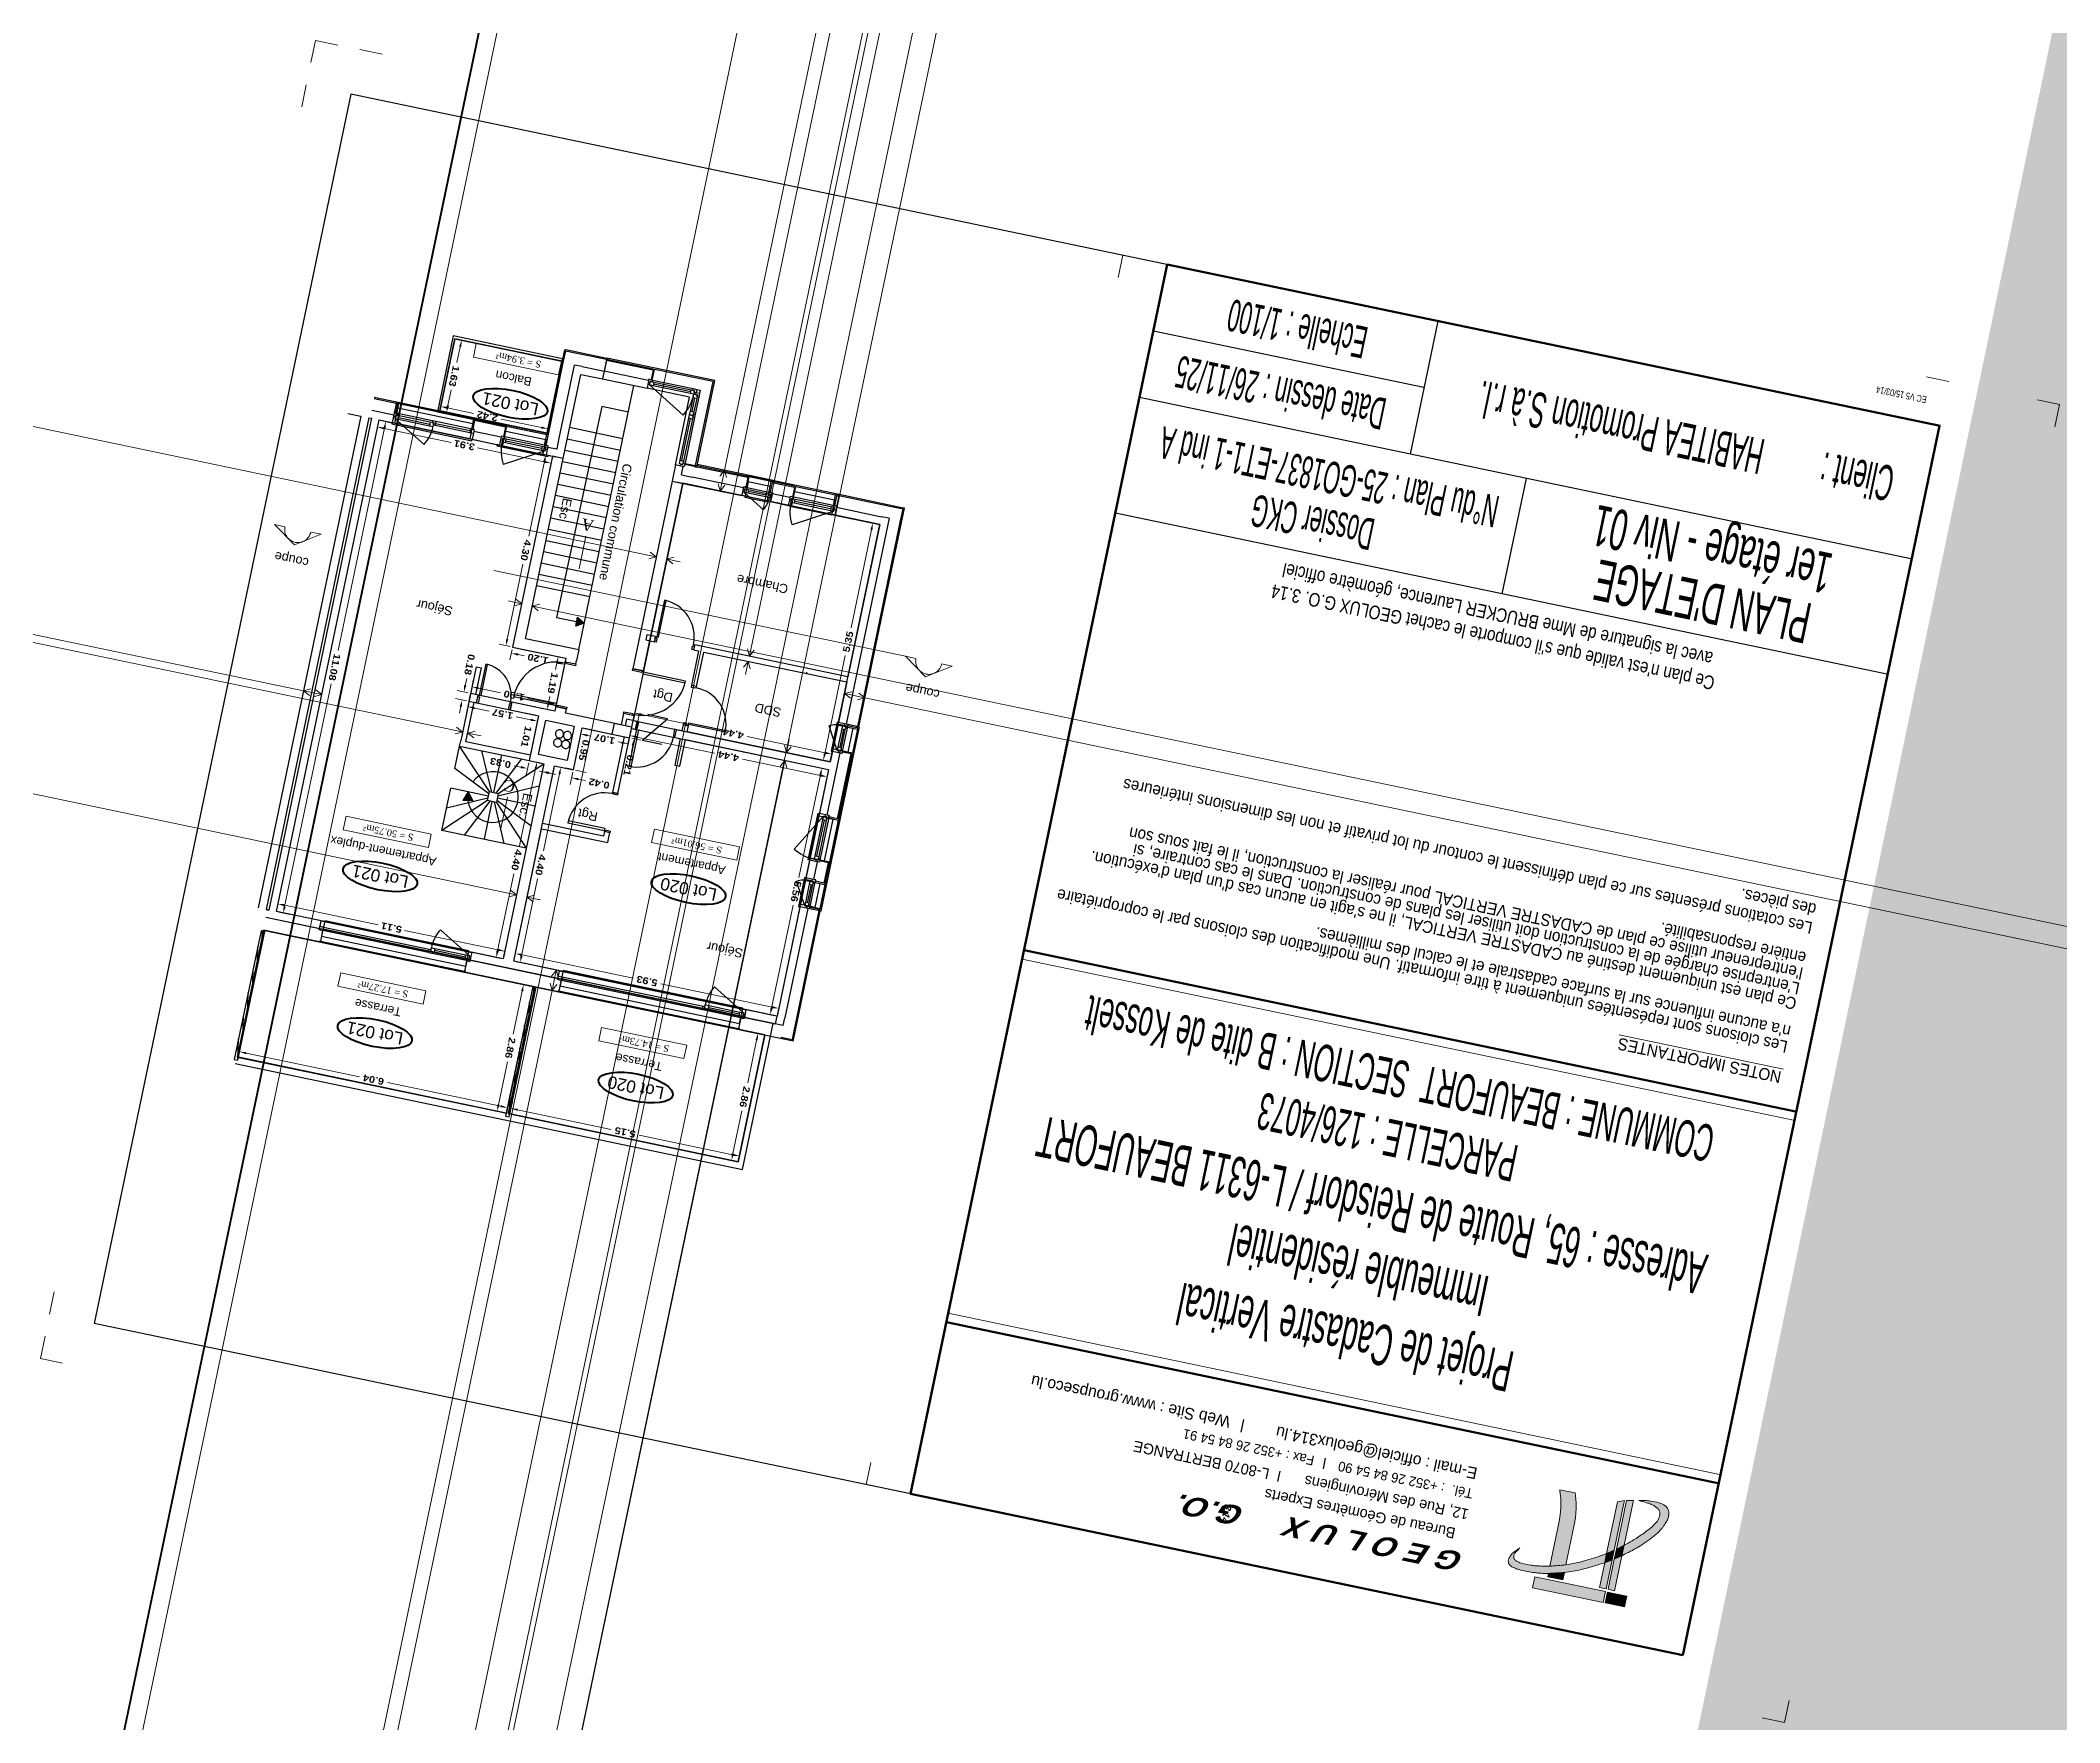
# Model space of a CAD drawing. Header units: metres. Extents: x 33868 to 138362, y -157419 to 151698.
# Drawn here: x 87939.26 to 87983.8, y 101551.28 to 101588.39 of the extents above; entities that cross this region are included whole.
import ezdxf
from ezdxf.enums import TextEntityAlignment as Align

# ---------------------------------------------------------------- set-up
doc = ezdxf.new("R2010")
doc.units = ezdxf.units.M
doc.header["$MEASUREMENT"] = 0
for name, pattern in [('( Dashed )', [0.75, 0.5, -0.25]), ('DGN Style 4', [16.502175, 8.245934, -4.122967, 0.010307, -4.122967]), ('DGN Style 7', [20.614835, 9.276676, -4.122967, 3.092225, -4.122967])]:
    doc.linetypes.add(name, pattern=pattern)
doc.layers.add('COTATION', color=7, linetype='Continuous', lineweight=0)
doc.layers.add('COTATIONS MUR', color=7, linetype='Continuous', lineweight=0)
doc.layers.add('not_to_draw', color=8, linetype='Continuous')
doc.layers.add('to_draw', color=3, linetype='Continuous')
doc.styles.get("Standard").update_dxf_attribs({"font": 'romantic.ttf', "height": 0.17})
doc.styles.add('Standard_0', font='romantic.ttf')
doc.styles.add('Style-Arial', font='arial.ttf')
doc.styles.add('Style-Arial IF', font='arial.ttf')
doc.styles.add('Style-Century Gothic', font='GOTHIC.TTF')
doc.styles.add('Style-Century Gothic IF', font='GOTHIC.TTF')
doc.styles.add('Style-Georgia IF', font='georgia.ttf')
doc.styles.add('Style-Impact IF', font='')
doc.styles.add('Style-INTL_ENGINEERING', font='INTL_ENGINEERING.shx')
doc.styles.get('Style-Impact IF').set_extended_font_data('Impact', italic=True)
doc.dimstyles.new('COTE CV-2 petit', dxfattribs={"dimtxt": 0.15, "dimasz": 0.15, "dimexe": 0.15, "dimexo": 0.052083, "dimgap": 0.075, "dimtad": 1, "dimdsep": 46, "dimtxsty": 'Standard_0', "dimcen": 9e-05, "dimclrd": 7, "dimclre": 7, "dimazin": 3, "dimtfac": 1, "dimtdec": 0, "dimtmove": 0, "dimatfit": 1, "dimlwd": 0, "dimlwe": 0})
doc.dimstyles.new('COTES CV 1 500', dxfattribs={"dimtxt": 1.2, "dimasz": 0.00012, "dimexe": 0.1, "dimexo": 0.05, "dimgap": 0.16, "dimtad": 1, "dimzin": 1, "dimdsep": 46, "dimtxsty": 'Standard_0', "dimblk": 'TerminatorOpen_0.1', "dimcen": 0, "dimse1": 1, "dimse2": 1, "dimclrd": 7, "dimclre": 7, "dimazin": 3, "dimtfac": 1, "dimtdec": 0, "dimtmove": 0, "dimatfit": 1, "dimldrblk": 'TerminatorOpen_0.1', "dimtzin": 1, "dimlwd": -1})
doc.dimstyles.new('COTES CV 1 500 gris', dxfattribs={"dimtxt": 1.2, "dimasz": 0.00012, "dimexe": 0.1, "dimexo": 0.05, "dimgap": 0.16, "dimtad": 1, "dimzin": 1, "dimdsep": 46, "dimtxsty": 'Standard_0', "dimblk": 'TerminatorOpen_0.1', "dimcen": 0, "dimse1": 1, "dimse2": 1, "dimclrd": 9, "dimclre": 9, "dimazin": 3, "dimtfac": 1, "dimtdec": 0, "dimtmove": 0, "dimatfit": 1, "dimldrblk": 'TerminatorOpen_0.1', "dimtzin": 1, "dimlwd": -1})
doc.dimstyles.new('EP MUR', dxfattribs={"dimtxt": 0.15, "dimasz": 0.15, "dimexe": 1.5e-05, "dimexo": 1.5e-05, "dimgap": 0.015, "dimtad": 1, "dimjust": 4, "dimzin": 9, "dimdsep": 46, "dimtxsty": 'Standard_0', "dimblk": 'TerminatorOpen', "dimcen": 0, "dimse1": 1, "dimse2": 1, "dimclrd": 254, "dimclre": 7, "dimclrt": 7, "dimazin": 3, "dimtfac": 1, "dimtdec": 0, "dimtmove": 0, "dimatfit": 1, "dimldrblk": 'TerminatorOpen', "dimtzin": 9, "dimlwd": -1})

msp = doc.modelspace()

# ---------------------------------------------------------------- texts
at = {"layer": 'not_to_draw', "color": 7, "linetype": 'Continuous', "lineweight": 13}
for s, height, rotation, style, width, p in [('Echelle : 1/100', 0.702, 168.2063, 'Style-Century Gothic', 0.5, (87966.988, 101582.025)), ('Date dessin : 26/11/25', 0.702, 168.2063, 'Style-Century Gothic', 0.5, (87966.616, 101580.616)), ('HABITEA Promotion S.à r.l.', 0.78, 168.1913, 'Style-Century Gothic', 0.5, (87974.119, 101579.85)), ('N°du Plan : 25-GO1837-ET1-1 ind A', 0.702, 168.2063, 'Style-Century Gothic', 0.5, (87967.686, 101578.757)), ('Client :', 0.78, 168.1913, 'Style-Century Gothic', 0.5, (87979.329, 101578.761)), ('Dossier CKG', 0.702, 168.2063, 'Style-Century Gothic', 0.5, (87967.319, 101577.758)), ('1er étage - Niv 01', 0.9, 168.1913, 'Style-Arial', 0.533333, (87976.136, 101577.16)), ("PLAN D'ETAGE", 0.9, 168.1913, 'Style-Arial', 0.533333, (87975.922, 101576.01)), ('COMMUNE : BEAUFORT  SECTION : B dite de Kosselt', 0.81225, 168.1913, 'Style-Arial', 0.5, (87969.241, 101565.482)), ('PARCELLE : 126/4073', 0.81225, 168.1913, 'Style-Arial', 0.5, (87968.972, 101564.197)), ('Adresse : 65, Route de Reisdorf / L-6311 BEAUFORT', 0.9, 168.1913, 'Style-Arial', 0.5, (87968.627, 101562.691)), ('Immeuble résidentiel', 0.9, 168.1913, 'Style-Arial', 0.5, (87968.329, 101561.268)), ('Projet de Cadastre Vertical', 0.9, 168.1913, 'Style-Arial', 0.5, (87968.037, 101559.78))]:
    msp.add_text(s, height=height, rotation=rotation, dxfattribs=dict(at, style=style, width=width)).set_placement(p, align=Align.MIDDLE_CENTER)
at = {"layer": 'not_to_draw', "color": 7, "linetype": '( Dashed )', "lineweight": 13}
for s, height, style, p in [('S = 3.94m²', 0.1512, 'Style-Georgia IF', (87949.807, 101581.338)), ('Balcon', 0.189, 'Style-Arial IF', (87949.696, 101580.934)), ('Lot 021', 0.27, 'Style-Arial', (87949.626, 101580.372)), ('S = 50.75m²', 0.1512, 'Style-Georgia IF', (87946.935, 101570.913)), ('Appartement-duplex', 0.189, 'Style-Arial IF', (87946.824, 101570.509)), ('S = 56.01m²', 0.1512, 'Style-Georgia IF', (87953.738, 101570.631)), ('Lot 021', 0.27, 'Style-Arial', (87946.754, 101569.947)), ('Appartement', 0.189, 'Style-Arial IF', (87953.627, 101570.227)), ('Lot 020', 0.27, 'Style-Arial', (87953.557, 101569.665)), ('S = 17.27m²', 0.1512, 'Style-Georgia IF', (87946.818, 101567.457)), ('Terrasse', 0.189, 'Style-Arial IF', (87946.707, 101567.053)), ('Lot 021', 0.27, 'Style-Arial', (87946.637, 101566.491)), ('S = 14.73m²', 0.1512, 'Style-Georgia IF', (87952.573, 101566.256)), ('Terrasse', 0.189, 'Style-Arial IF', (87952.462, 101565.852)), ('Lot 020', 0.27, 'Style-Arial', (87952.392, 101565.289))]:
    msp.add_text(s, height=height, rotation=168.2063, dxfattribs=dict(at, style=style)).set_placement(p, align=Align.MIDDLE_CENTER)
at = {"layer": 'not_to_draw', "color": 7, "linetype": 'Continuous', "lineweight": 0}
for s, height, style, width, p in [('EC V5 15/03/14', 0.15, 'Style-INTL_ENGINEERING', 0.666665, (87980.311, 101580.574)), ("Ce plan n'est valide que s'il comporte le cachet GEOLUX G.O. 3.14", 0.3, 'Style-Century Gothic', 0.833335, (87971.3, 101575.224))]:
    msp.add_text(s, height=height, rotation=168.1913, dxfattribs=dict(at, style=style, width=width)).set_placement(p, align=Align.MIDDLE_CENTER)
at = {"layer": 'not_to_draw', "color": 7, "linetype": 'Continuous', "lineweight": 13}
for s, p in [('A', (87951.329, 101577.697)), ('C', (87949.601, 101571.939))]:
    msp.add_text(s, height=0.25, rotation=168.2063, dxfattribs=at).set_placement(p, align=Align.MIDDLE_CENTER)
at = {"layer": 'not_to_draw', "color": 250, "linetype": 'Continuous', "lineweight": 0, "style": 'Style-Century Gothic', "width": 0.833335}
msp.add_text('avec la signature de Mme BRUCKER Laurence, géomètre officiel', height=0.3, rotation=168.1913, dxfattribs=at).set_placement((87971.404, 101575.726), align=Align.MIDDLE_CENTER)
at = {"layer": 'not_to_draw', "color": 7, "linetype": 'Continuous', "lineweight": 0, "style": 'Style-Century Gothic IF'}
for s, p in [('Fax : +352 26 84 54 91', (87967.376, 101557.159)), ('Tél.  : +352 26 84 54 90', (87970.877, 101556.429))]:
    msp.add_text(s, height=0.21382, rotation=168.2167, dxfattribs=at).set_placement(p)
at = {"layer": 'not_to_draw', "color": 7, "linetype": 'Continuous', "lineweight": 13, "style": 'Style-Century Gothic'}
for s, p in [('L-8070 BERTRANGE', (87966.387, 101556.878)), ('12, Rue des Mérovingiens', (87970.784, 101555.984))]:
    msp.add_text(s, height=0.23758, rotation=168.2188, dxfattribs=at).set_placement(p)
at = {"layer": 'not_to_draw', "color": 7, "linetype": 'Continuous', "lineweight": 40, "style": 'Style-Impact IF'}
for s, height, rotation, width, p in [('G E O L U X     G.O. ', 0.43763, 168.2146, 1.501108, (87970.697, 101555.013)), ('3.14', 0.1596, 258.2167, 1.201752, (87965.39, 101556.12))]:
    msp.add_text(s, height=height, rotation=rotation, dxfattribs=dict(at, width=width)).set_placement(p)
at = {"layer": 'not_to_draw', "color": 30, "linetype": 'Continuous', "lineweight": 13, "true_color": 0xec7703, "style": 'Style-Century Gothic'}
msp.add_text('Bureau de Géomètres Experts', height=0.23758, rotation=168.2188, dxfattribs=at).set_placement((87968.366, 101555.891), align=Align.MIDDLE_CENTER)
at = {"layer": 'not_to_draw', "char_height": 0.2, "attachment_point": 5}
for s, insert, rotation, line_spacing_factor in [('\\fArial|b0|i0|c00|p39;\\A1;Circulation commune{\\H0.7x;\\S^  ;}{\\H0.7x;\\S^  ;}', (87951.905, 101577.717), 258.2063, 0.98), ('\\fArial|b0|i0|c00|p39;\\A1;Esc.', (87950.833, 101578.022), 258.2063, 0.6), ('\\fArial|b0|i0|c00|p39;\\A1;Chambre{\\H0.7x;\\S^  ;}{\\H0.7x;\\S^  ;}', (87955.142, 101576.44), 168.2063, 0.98), ('\\fArial|b0|i0|c00|p39;\\A1;Séjour{\\H0.7x;\\S^  ;}{\\H0.7x;\\S^  ;}', (87947.907, 101575.917), 168.2063, 0.98), ('\\fArial|b0|i0|c00|p39;\\A1;Dgt{\\H0.7x;\\S^  ;}{\\H0.7x;\\S^  ;}', (87952.945, 101573.972), 168.2063, 0.98), ('\\fArial|b0|i0|c00|p39;\\A1;SDD{\\H0.7x;\\S^  ;}{\\H0.7x;\\S^  ;}', (87955.262, 101573.66), 168.2063, 0.98), ('\\fArial|b0|i0|c00|p39;\\A1;Esc.', (87949.962, 101571.514), 258.2063, 0.6), ('\\fArial|b0|i0|c00|p39;\\A1;Rgt{\\H0.7x;\\S^  ;}{\\H0.7x;\\S^  ;}', (87951.288, 101571.344), 168.2063, 0.98), ('\\fArial|b0|i0|c00|p39;\\A1;Séjour{\\H0.7x;\\S^  ;}{\\H0.7x;\\S^  ;}', (87954.31, 101568.369), 168.2063, 0.98)]:
    msp.add_mtext(s, dxfattribs=dict(at, insert=insert, rotation=rotation, line_spacing_factor=line_spacing_factor))
at = {"layer": 'not_to_draw', "color": 7, "char_height": 0.2, "attachment_point": 5, "rotation": 168.2063}
for insert in [(87944.807, 101576.965), (87958.725, 101574.058)]:
    msp.add_mtext('\\fArial|b0|i0|c00|p39;coupe', dxfattribs=dict(at, insert=insert))
at = {"layer": 'not_to_draw', "color": 7, "linetype": 'Continuous', "lineweight": 0, "attachment_point": 7}
for s, insert, char_height, rotation, line_spacing_factor, style in [('\\H1x;\\W0.909091;\\C7;Les cotations présentes sur ce plan définissent le contour du lot privatif et non les dimensions intérieures\\P\\P\\P', (87978.523, 101569.68), 0.264, 168.1964, 0.776524, 'Style-Arial'), ("\\H1x;\\W0.909091;\\C7;Ce plan est uniquement destiné au CADASTRE VERTICAL, il ne s'agit en aucun cas d'un plan d'exécution.\\PL'entreprise chargée de la construction doit utiliser les plans de construction. Dans le cas contraire, si \\Pl'entrepreneur utilise ce plan de CADASTRE VERTICAL pour réaliser la construction, il le fait sous son\\Pentière responsabilité.\\P\\P", (87978.313, 101568.678), 0.264, 168.1964, 0.776524, 'Style-Arial'), ("\\H1x;\\W0.909091;NOTES IMPORTANTES\\P\\PLes cloisons sont repésentées uniquement à titre informatif. Une modification des cloisons par le copropriétaire \\Pn'a aucune influence sur la surface cadastrale et le calcul des millièmes.\\P", (87977.89, 101566.648), 0.264, 168.1964, 0.776524, 'Style-Arial'), ('\\H1x;\\W0.909091;\\C7;des pièces.\\P\\P\\P', (87978.607, 101570.082), 0.264, 168.1964, 0.776524, 'Style-Arial'), ('Web Site : www.groupseco.lu', (87965.544, 101558.108), 0.25658, 168.2167, 0.6, 'Style-Century Gothic IF'), ('E-mail : officiel@geolux314.lu', (87970.99, 101556.972), 0.25658, 168.2167, 0.6, 'Style-Century Gothic IF')]:
    msp.add_mtext(s, dxfattribs=dict(at, insert=insert, char_height=char_height, rotation=rotation, line_spacing_factor=line_spacing_factor, style=style))

# ---------------------------------------------------------------- blocks, each defined once
blk = doc.blocks.new('*D205')
at = {"layer": 'COTATION', "color": 7, "linetype": 'Continuous', "lineweight": 0, "transparency": 16777216}
for p, q in [((87949.624881, 101564.757289), (87949.670612, 101564.97631)), ((87949.786787, 101564.798818), (87951.853899, 101564.367213)), ((87954.531883, 101563.80806), (87952.464771, 101564.239665)), ((87954.663644, 101563.705214), (87954.709375, 101563.924235))]:
    blk.add_line(p, q, dxfattribs=at)
at = {"layer": 'COTATION', "color": 7, "linetype": 'Continuous', "lineweight": 13, "transparency": 16777216}
for points in [[(87949.781677, 101564.774346), (87949.791897, 101564.82329), (87949.639953, 101564.829476)], [(87954.526774, 101563.783588), (87954.536993, 101563.832532), (87954.678717, 101563.777402)]]:
    blk.add_solid(points, dxfattribs=at)
at = {"layer": 'Defpoints', "color": 0, "linetype": 'Continuous', "lineweight": 13, "transparency": 16777216}
for p in [(87949.639953, 101564.829476), (87949.614236, 101564.706305), (87954.652999, 101563.654231)]:
    blk.add_point(p, dxfattribs=at)
at = {"layer": 'COTATION', "color": 0, "linetype": 'Continuous', "lineweight": 0, "transparency": 16777216, "insert": (87952.159335, 101564.303439), "char_height": 0.15, "attachment_point": 5, "rotation": 168.206325, "style": 'Standard_0'}
blk.add_mtext('\\A1;\\fArial Black|b0|i0|c00|p39;5.15', dxfattribs=at)
blk = doc.blocks.new('*D206')
at = {"layer": 'COTATION', "color": 7, "linetype": 'Continuous', "lineweight": 0, "transparency": 16777216}
for p, q in [((87955.185961, 101566.4616), (87954.942826, 101566.512366)), ((87955.059002, 101566.334874), (87954.861681, 101565.389833)), ((87954.536373, 101563.831817), (87954.733694, 101564.776858)), ((87954.602015, 101563.664876), (87954.358881, 101563.715641))]:
    blk.add_line(p, q, dxfattribs=at)
at = {"layer": 'COTATION', "color": 7, "linetype": 'Continuous', "lineweight": 13, "transparency": 16777216}
for points in [[(87955.083474, 101566.329765), (87955.034529, 101566.339984), (87955.08966, 101566.481708)], [(87954.560845, 101563.826707), (87954.511901, 101563.836926), (87954.505715, 101563.684983)]]:
    blk.add_solid(points, dxfattribs=at)
at = {"layer": 'Defpoints', "color": 0, "linetype": 'Continuous', "lineweight": 13, "transparency": 16777216}
for p in [(87955.08966, 101566.481708), (87955.236945, 101566.450955), (87954.652999, 101563.654231)]:
    blk.add_point(p, dxfattribs=at)
at = {"layer": 'COTATION', "color": 0, "linetype": 'Continuous', "lineweight": 0, "transparency": 16777216, "insert": (87954.797687, 101565.083345), "char_height": 0.15, "attachment_point": 5, "rotation": 258.206325, "style": 'Standard_0'}
blk.add_mtext('\\A1;\\fArial Black|b0|i0|c00|p39;2.86', dxfattribs=at)
blk = doc.blocks.new('*D207')
at = {"layer": 'COTATION', "color": 7, "linetype": 'Continuous', "lineweight": 0, "transparency": 16777216}
for p, q in [((87943.638969, 101566.007124), (87943.6847, 101566.226145)), ((87943.800875, 101566.048653), (87946.301505, 101565.526531)), ((87949.414809, 101564.876486), (87946.914179, 101565.398607)), ((87949.54657, 101564.77364), (87949.5923, 101564.992661))]:
    blk.add_line(p, q, dxfattribs=at)
at = {"layer": 'COTATION', "color": 7, "linetype": 'Continuous', "lineweight": 13, "transparency": 16777216}
for points in [[(87943.795766, 101566.024181), (87943.805985, 101566.073125), (87943.654042, 101566.079311)], [(87949.409699, 101564.852013), (87949.419918, 101564.900958), (87949.561642, 101564.845827)]]:
    blk.add_solid(points, dxfattribs=at)
at = {"layer": 'Defpoints', "color": 0, "linetype": 'Continuous', "lineweight": 13, "transparency": 16777216}
for p in [(87943.654042, 101566.079311), (87943.628324, 101565.95614), (87949.535925, 101564.722656)]:
    blk.add_point(p, dxfattribs=at)
at = {"layer": 'COTATION', "color": 0, "linetype": 'Continuous', "lineweight": 0, "transparency": 16777216, "insert": (87946.607842, 101565.462569), "char_height": 0.15, "attachment_point": 5, "rotation": 168.206325, "style": 'Standard_0'}
blk.add_mtext('\\A1;\\fArial Black|b0|i0|c00|p39;6.04', dxfattribs=at)
blk = doc.blocks.new('*D208')
at = {"layer": 'COTATION', "color": 7, "linetype": 'Continuous', "lineweight": 0, "transparency": 16777216}
for p, q in [((87949.887799, 101567.414602), (87949.690478, 101566.46956)), ((87950.068886, 101567.530026), (87949.771623, 101567.592093)), ((87949.36517, 101564.911544), (87949.562491, 101565.856585)), ((87949.484941, 101564.733301), (87949.187678, 101564.795369))]:
    blk.add_line(p, q, dxfattribs=at)
at = {"layer": 'COTATION', "color": 7, "linetype": 'Continuous', "lineweight": 13, "transparency": 16777216}
for points in [[(87949.912271, 101567.409492), (87949.863326, 101567.419711), (87949.918457, 101567.561435)], [(87949.389642, 101564.906434), (87949.340698, 101564.916654), (87949.334511, 101564.76471)]]:
    blk.add_solid(points, dxfattribs=at)
at = {"layer": 'Defpoints', "color": 0, "linetype": 'Continuous', "lineweight": 13, "transparency": 16777216}
for p in [(87950.11987, 101567.519381), (87949.334511, 101564.76471), (87949.535925, 101564.722656)]:
    blk.add_point(p, dxfattribs=at)
at = {"layer": 'COTATION', "color": 0, "linetype": 'Continuous', "lineweight": 0, "transparency": 16777216, "insert": (87949.626484, 101566.163073), "char_height": 0.15, "attachment_point": 5, "rotation": 258.206325, "style": 'Standard_0'}
blk.add_mtext('\\A1;\\fArial Black|b0|i0|c00|p39;2.86', dxfattribs=at)
blk = doc.blocks.new('*D209')
at = {"layer": 'COTATION', "color": 7, "linetype": 'Continuous', "lineweight": 0, "transparency": 16777216}
for p, q in [((87949.712253, 101568.127208), (87949.767703, 101568.392868)), ((87949.88389, 101568.215384), (87952.335862, 101567.703595)), ((87955.398413, 101567.064361), (87952.946441, 101567.576151)), ((87955.520447, 101566.914888), (87955.575897, 101567.180548))]:
    blk.add_line(p, q, dxfattribs=at)
at = {"layer": 'COTATION', "color": 7, "linetype": 'Continuous', "lineweight": 13, "transparency": 16777216}
for points in [[(87949.878782, 101568.190912), (87949.888998, 101568.239857), (87949.737055, 101568.246033)], [(87955.393305, 101567.039889), (87955.403521, 101567.088834), (87955.545249, 101567.033713)]]:
    blk.add_solid(points, dxfattribs=at)
at = {"layer": 'Defpoints', "color": 0, "linetype": 'Continuous', "lineweight": 13, "transparency": 16777216}
for p in [(87949.701611, 101568.076223), (87949.737055, 101568.246033), (87955.509805, 101566.863903)]:
    blk.add_point(p, dxfattribs=at)
at = {"layer": 'COTATION', "color": 0, "linetype": 'Continuous', "lineweight": 0, "transparency": 16777216, "insert": (87952.641152, 101567.639873), "char_height": 0.15, "attachment_point": 5, "rotation": 168.2101907, "style": 'Standard_0'}
blk.add_mtext('\\A1;\\fArial Black|b0|i0|c00|p39;5.93', dxfattribs=at)
blk = doc.blocks.new('*D210')
at = {"layer": 'COTATION', "color": 7, "linetype": 'Continuous', "lineweight": 0, "transparency": 16777216}
for p, q in [((87956.595015, 101572.314235), (87956.348618, 101572.3657)), ((87956.46478, 101572.1882), (87955.991232, 101569.921022)), ((87955.389925, 101567.04218), (87955.863473, 101569.309358)), ((87955.458822, 101566.874552), (87955.212425, 101566.926017))]:
    blk.add_line(p, q, dxfattribs=at)
at = {"layer": 'COTATION', "color": 7, "linetype": 'Continuous', "lineweight": 13, "transparency": 16777216}
for points in [[(87956.489252, 101572.183089), (87956.440309, 101572.193311), (87956.495449, 101572.335031)], [(87955.414397, 101567.037068), (87955.365453, 101567.047291), (87955.359256, 101566.895349)]]:
    blk.add_solid(points, dxfattribs=at)
at = {"layer": 'Defpoints', "color": 0, "linetype": 'Continuous', "lineweight": 13, "transparency": 16777216}
for p in [(87956.645998, 101572.303586), (87955.359256, 101566.895349), (87955.509805, 101566.863903)]:
    blk.add_point(p, dxfattribs=at)
at = {"layer": 'COTATION', "color": 0, "linetype": 'Continuous', "lineweight": 0, "transparency": 16777216, "insert": (87955.927353, 101569.61519), "char_height": 0.15, "attachment_point": 5, "rotation": 258.2021672, "style": 'Standard_0'}
blk.add_mtext('\\A1;\\fArial Black|b0|i0|c00|p39;5.56', dxfattribs=at)
blk = doc.blocks.new('*D211')
at = {"layer": 'COTATION', "color": 7, "linetype": 'Continuous', "lineweight": 0, "transparency": 16777216}
for p, q in [((87952.288768, 101573.160152), (87952.235385, 101572.904481)), ((87952.412876, 101573.020657), (87954.130795, 101572.661962)), ((87956.465795, 101572.174423), (87954.747876, 101572.533118)), ((87956.635353, 101572.252602), (87956.58197, 101571.996931))]:
    blk.add_line(p, q, dxfattribs=at)
at = {"layer": 'COTATION', "color": 7, "linetype": 'Continuous', "lineweight": 13, "transparency": 16777216}
for points in [[(87952.407767, 101572.996184), (87952.417986, 101573.045129), (87952.266043, 101573.051315)], [(87956.460685, 101572.149951), (87956.470905, 101572.198895), (87956.612628, 101572.143765)]]:
    blk.add_solid(points, dxfattribs=at)
at = {"layer": 'Defpoints', "color": 0, "linetype": 'Continuous', "lineweight": 13, "transparency": 16777216}
for p in [(87952.299413, 101573.211136), (87956.645998, 101572.303586), (87956.612628, 101572.143765)]:
    blk.add_point(p, dxfattribs=at)
at = {"layer": 'COTATION', "color": 0, "linetype": 'Continuous', "lineweight": 0, "transparency": 16777216, "insert": (87954.439336, 101572.59754), "char_height": 0.15, "attachment_point": 5, "rotation": 168.206325, "style": 'Standard_0'}
blk.add_mtext('\\A1;\\fArial Black|b0|i0|c00|p39;4.44', dxfattribs=at)
blk = doc.blocks.new('*D212')
at = {"layer": 'COTATION', "color": 7, "linetype": 'Continuous', "lineweight": 0, "transparency": 16777216}
for p, q in [((87952.350397, 101573.200491), (87952.547553, 101573.159325)), ((87952.431378, 101573.336817), (87952.462036, 101573.483651)), ((87952.326982, 101572.836826), (87952.29629, 101572.689834)), ((87952.307317, 101572.994166), (87952.504473, 101572.953001))]:
    blk.add_line(p, q, dxfattribs=at)
at = {"layer": 'COTATION', "color": 7, "linetype": 'Continuous', "lineweight": 13, "transparency": 16777216}
for points in [[(87952.45585, 101573.331707), (87952.406906, 101573.341927), (87952.40072, 101573.189984)], [(87952.351454, 101572.831716), (87952.302509, 101572.841935), (87952.35764, 101572.983659)]]:
    blk.add_solid(points, dxfattribs=at)
at = {"layer": 'Defpoints', "color": 0, "linetype": 'Continuous', "lineweight": 13, "transparency": 16777216}
for p in [(87952.299413, 101573.211136), (87952.40072, 101573.189984), (87952.256333, 101573.004811)]:
    blk.add_point(p, dxfattribs=at)
at = {"layer": 'COTATION', "color": 0, "linetype": 'Continuous', "lineweight": 0, "transparency": 16777216, "insert": (87952.235612, 101572.399222), "char_height": 0.15, "attachment_point": 5, "rotation": 258.206325, "style": 'Standard_0'}
blk.add_mtext('\\A1;\\fArial Black|b0|i0|c00|p39;0.21', dxfattribs=at)
blk = doc.blocks.new('*D213')
at = {"layer": 'COTATION', "color": 7, "linetype": 'Continuous', "lineweight": 0, "transparency": 16777216}
for p, q in [((87951.198276, 101573.172523), (87951.149881, 101572.940745)), ((87951.327373, 101573.05692), (87951.404118, 101573.040896)), ((87952.081118, 101572.899541), (87952.004373, 101572.915565)), ((87952.245688, 101572.953828), (87952.197293, 101572.722049))]:
    blk.add_line(p, q, dxfattribs=at)
at = {"layer": 'COTATION', "color": 7, "linetype": 'Continuous', "lineweight": 13, "transparency": 16777216}
for points in [[(87951.322263, 101573.032448), (87951.332483, 101573.081392), (87951.180539, 101573.087578)], [(87952.076008, 101572.875068), (87952.086228, 101572.924013), (87952.227952, 101572.868882)]]:
    blk.add_solid(points, dxfattribs=at)
at = {"layer": 'Defpoints', "color": 0, "linetype": 'Continuous', "lineweight": 13, "transparency": 16777216}
for p in [(87951.208921, 101573.223507), (87952.227952, 101572.868882), (87952.256333, 101573.004811)]:
    blk.add_point(p, dxfattribs=at)
at = {"layer": 'COTATION', "color": 0, "linetype": 'Continuous', "lineweight": 0, "transparency": 16777216, "insert": (87951.704246, 101572.97823), "char_height": 0.15, "attachment_point": 5, "rotation": 168.206325, "style": 'Standard_0'}
blk.add_mtext('\\A1;\\fArial Black|b0|i0|c00|p39;1.07', dxfattribs=at)
blk = doc.blocks.new('*D214')
at = {"layer": 'COTATION', "color": 7, "linetype": 'Continuous', "lineweight": 0, "transparency": 16777216}
for p, q in [((87951.259905, 101573.212862), (87951.495349, 101573.163702)), ((87951.066582, 101572.286971), (87951.302026, 101572.237812))]:
    blk.add_line(p, q, dxfattribs=at)
at = {"layer": 'Defpoints', "color": 0, "linetype": 'Continuous', "lineweight": 13, "transparency": 16777216}
for p in [(87951.208921, 101573.223507), (87951.348515, 101573.19436), (87951.015599, 101572.297617)]:
    blk.add_point(p, dxfattribs=at)
at = {"layer": 'COTATION', "color": 0, "linetype": 'Continuous', "lineweight": 0, "transparency": 16777216, "insert": (87951.251854, 101572.731415), "char_height": 0.15, "attachment_point": 5, "rotation": 258.206325, "style": 'Standard_0'}
blk.add_mtext('\\A1;\\fArial Black|b0|i0|c00|p39;0.95', dxfattribs=at)
blk = doc.blocks.new('*D215')
at = {"layer": 'COTATION', "color": 7, "linetype": 'Continuous', "lineweight": 0, "transparency": 16777216}
for p, q in [((87950.590447, 101572.33318), (87950.533993, 101572.0628)), ((87950.417818, 101572.240292), (87950.270984, 101572.27095)), ((87951.004953, 101572.246633), (87950.948499, 101571.976253)), ((87951.125991, 101572.092428), (87951.281416, 101572.059976))]:
    blk.add_line(p, q, dxfattribs=at)
at = {"layer": 'COTATION', "color": 7, "linetype": 'Continuous', "lineweight": 13, "transparency": 16777216}
for points in [[(87950.412708, 101572.21582), (87950.422928, 101572.264764), (87950.564651, 101572.209634)], [(87951.120881, 101572.067956), (87951.131101, 101572.116901), (87950.979157, 101572.123087)]]:
    blk.add_solid(points, dxfattribs=at)
at = {"layer": 'Defpoints', "color": 0, "linetype": 'Continuous', "lineweight": 13, "transparency": 16777216}
for p in [(87950.601093, 101572.384164), (87951.015599, 101572.297617), (87950.979157, 101572.123087)]:
    blk.add_point(p, dxfattribs=at)
at = {"layer": 'COTATION', "color": 0, "linetype": 'Continuous', "lineweight": 0, "transparency": 16777216, "insert": (87951.585499, 101571.996485), "char_height": 0.15, "attachment_point": 5, "rotation": 168.206325, "style": 'Standard_0'}
blk.add_mtext('\\A1;\\fArial Black|b0|i0|c00|p39;0.42', dxfattribs=at)
blk = doc.blocks.new('*D216')
at = {"layer": 'COTATION', "color": 7, "linetype": 'Continuous', "lineweight": 0, "transparency": 16777216}
for p, q in [((87950.652076, 101572.373519), (87950.888406, 101572.324174)), ((87950.710914, 101572.207999), (87950.355825, 101570.507349)), ((87949.872749, 101568.193725), (87950.227838, 101569.894374)), ((87949.752595, 101568.065578), (87949.988924, 101568.016233))]:
    blk.add_line(p, q, dxfattribs=at)
at = {"layer": 'COTATION', "color": 7, "linetype": 'Continuous', "lineweight": 13, "transparency": 16777216}
for points in [[(87950.735386, 101572.202889), (87950.686442, 101572.213109), (87950.741572, 101572.354832)], [(87949.897221, 101568.188615), (87949.848277, 101568.198835), (87949.842091, 101568.046891)]]:
    blk.add_solid(points, dxfattribs=at)
at = {"layer": 'Defpoints', "color": 0, "linetype": 'Continuous', "lineweight": 13, "transparency": 16777216}
for p in [(87950.601093, 101572.384164), (87950.741572, 101572.354832), (87949.701611, 101568.076223)]:
    blk.add_point(p, dxfattribs=at)
at = {"layer": 'COTATION', "color": 0, "linetype": 'Continuous', "lineweight": 0, "transparency": 16777216, "insert": (87950.291832, 101570.200862), "char_height": 0.15, "attachment_point": 5, "rotation": 258.206325, "style": 'Standard_0'}
blk.add_mtext('\\A1;\\fArial Black|b0|i0|c00|p39;4.40', dxfattribs=at)
blk = doc.blocks.new('*D217')
at = {"layer": 'COTATION', "color": 7, "linetype": 'Continuous', "lineweight": 0, "transparency": 16777216}
for p, q in [((87950.1838, 101572.318058), (87949.828711, 101570.617409)), ((87950.315175, 101572.443862), (87950.067625, 101572.49555)), ((87949.345635, 101568.303784), (87949.700724, 101570.004434)), ((87949.415694, 101568.135921), (87949.168144, 101568.187609))]:
    blk.add_line(p, q, dxfattribs=at)
at = {"layer": 'COTATION', "color": 7, "linetype": 'Continuous', "lineweight": 13, "transparency": 16777216}
for points in [[(87950.208273, 101572.312948), (87950.159328, 101572.323168), (87950.214459, 101572.464892)], [(87949.370108, 101568.298674), (87949.321163, 101568.308894), (87949.314977, 101568.156951)]]:
    blk.add_solid(points, dxfattribs=at)
at = {"layer": 'Defpoints', "color": 0, "linetype": 'Continuous', "lineweight": 13, "transparency": 16777216}
for p in [(87950.366159, 101572.433217), (87949.314977, 101568.156951), (87949.466677, 101568.125276)]:
    blk.add_point(p, dxfattribs=at)
at = {"layer": 'COTATION', "color": 0, "linetype": 'Continuous', "lineweight": 0, "transparency": 16777216, "insert": (87949.764718, 101570.310921), "char_height": 0.15, "attachment_point": 5, "rotation": 258.206325, "style": 'Standard_0'}
blk.add_mtext('\\A1;\\fArial Black|b0|i0|c00|p39;4.40', dxfattribs=at)
blk = doc.blocks.new('*D218')
at = {"layer": 'COTATION', "color": 7, "linetype": 'Continuous', "lineweight": 0, "transparency": 16777216}
for p, q in [((87949.859851, 101572.356793), (87949.712902, 101572.387476)), ((87950.03248, 101572.449682), (87949.976026, 101572.179302)), ((87950.355514, 101572.382233), (87950.299059, 101572.111854)), ((87950.476551, 101572.228029), (87950.623385, 101572.197371))]:
    blk.add_line(p, q, dxfattribs=at)
at = {"layer": 'COTATION', "color": 7, "linetype": 'Continuous', "lineweight": 13, "transparency": 16777216}
for points in [[(87949.854741, 101572.332321), (87949.86496, 101572.381266), (87950.006684, 101572.326135)], [(87950.471442, 101572.203557), (87950.481661, 101572.252501), (87950.329718, 101572.258687)]]:
    blk.add_solid(points, dxfattribs=at)
at = {"layer": 'Defpoints', "color": 0, "linetype": 'Continuous', "lineweight": 13, "transparency": 16777216}
for p in [(87950.043125, 101572.500665), (87950.366159, 101572.433217), (87950.329718, 101572.258687)]:
    blk.add_point(p, dxfattribs=at)
at = {"layer": 'COTATION', "color": 0, "linetype": 'Continuous', "lineweight": 0, "transparency": 16777216, "insert": (87949.408468, 101572.45104), "char_height": 0.15, "attachment_point": 5, "rotation": 168.206325, "style": 'Standard_0'}
blk.add_mtext('\\A1;\\fArial Black|b0|i0|c00|p39;0.33', dxfattribs=at)
blk = doc.blocks.new('*D219')
at = {"layer": 'COTATION', "color": 7, "linetype": 'Continuous', "lineweight": 0, "transparency": 16777216}
for p, q in [((87950.198749, 101573.500829), (87949.93597, 101573.555696)), ((87949.992141, 101572.511311), (87949.729363, 101572.566178))]:
    blk.add_line(p, q, dxfattribs=at)
at = {"layer": 'Defpoints', "color": 0, "linetype": 'Continuous', "lineweight": 13, "transparency": 16777216}
for p in [(87950.249733, 101573.490184), (87949.876196, 101572.53552), (87950.043125, 101572.500665)]:
    blk.add_point(p, dxfattribs=at)
at = {"layer": 'COTATION', "color": 0, "linetype": 'Continuous', "lineweight": 0, "transparency": 16777216, "insert": (87949.9795, 101573.030279), "char_height": 0.15, "attachment_point": 5, "rotation": 258.206325, "style": 'Standard_0'}
blk.add_mtext('\\A1;\\fArial Black|b0|i0|c00|p39;1.01', dxfattribs=at)
blk = doc.blocks.new('*D220')
at = {"layer": 'COTATION', "color": 7, "linetype": 'Continuous', "lineweight": 0, "transparency": 16777216}
for p, q in [((87948.702231, 101573.76009), (87948.657261, 101573.544713)), ((87948.834752, 101573.660888), (87949.15622, 101573.593767)), ((87950.077943, 101573.401315), (87949.756475, 101573.468436)), ((87950.239088, 101573.4392), (87950.194118, 101573.223823))]:
    blk.add_line(p, q, dxfattribs=at)
at = {"layer": 'COTATION', "color": 7, "linetype": 'Continuous', "lineweight": 13, "transparency": 16777216}
for points in [[(87948.829643, 101573.636416), (87948.839862, 101573.68536), (87948.687919, 101573.691546)], [(87950.072833, 101573.376842), (87950.083052, 101573.425787), (87950.224776, 101573.370656)]]:
    blk.add_solid(points, dxfattribs=at)
at = {"layer": 'Defpoints', "color": 0, "linetype": 'Continuous', "lineweight": 13, "transparency": 16777216}
for p in [(87948.712876, 101573.811073), (87950.224776, 101573.370656), (87950.249733, 101573.490184)]:
    blk.add_point(p, dxfattribs=at)
at = {"layer": 'COTATION', "color": 0, "linetype": 'Continuous', "lineweight": 0, "transparency": 16777216, "insert": (87949.456348, 101573.531101), "char_height": 0.15, "attachment_point": 5, "rotation": 168.206325, "style": 'Standard_0'}
blk.add_mtext('\\A1;\\fArial Black|b0|i0|c00|p39;1.57', dxfattribs=at)
blk = doc.blocks.new('*D221')
at = {"layer": 'COTATION', "color": 7, "linetype": 'Continuous', "lineweight": 0, "transparency": 16777216}
for p, q in [((87948.631681, 101574.160035), (87948.664115, 101574.315372)), ((87948.661892, 101573.821719), (87948.418422, 101573.872554)), ((87948.69766, 101573.993024), (87948.45419, 101574.04386)), ((87948.534597, 101573.695063), (87948.503939, 101573.548229))]:
    blk.add_line(p, q, dxfattribs=at)
at = {"layer": 'COTATION', "color": 7, "linetype": 'Continuous', "lineweight": 13, "transparency": 16777216}
for points in [[(87948.656154, 101574.154926), (87948.607209, 101574.165145), (87948.601023, 101574.013202)], [(87948.559069, 101573.689953), (87948.510125, 101573.700172), (87948.565255, 101573.841896)]]:
    blk.add_solid(points, dxfattribs=at)
at = {"layer": 'Defpoints', "color": 0, "linetype": 'Continuous', "lineweight": 13, "transparency": 16777216}
for p in [(87948.565255, 101573.841896), (87948.712876, 101573.811073), (87948.748644, 101573.982379)]:
    blk.add_point(p, dxfattribs=at)
at = {"layer": 'COTATION', "color": 0, "linetype": 'Continuous', "lineweight": 0, "transparency": 16777216, "insert": (87948.727669, 101574.619756), "char_height": 0.15, "attachment_point": 5, "rotation": 258.206325, "style": 'Standard_0'}
blk.add_mtext('\\A1;\\fArial Black|b0|i0|c00|p39;0.18', dxfattribs=at)
blk = doc.blocks.new('*D222')
at = {"layer": 'COTATION', "color": 7, "linetype": 'Continuous', "lineweight": 0, "transparency": 16777216}
for p, q in [((87948.759289, 101574.033363), (87948.809987, 101574.276173)), ((87948.926162, 101574.098681), (87949.409046, 101573.997857)), ((87950.492386, 101573.771659), (87950.009501, 101573.872484)), ((87950.61918, 101573.645025), (87950.669877, 101573.887835))]:
    blk.add_line(p, q, dxfattribs=at)
at = {"layer": 'COTATION', "color": 7, "linetype": 'Continuous', "lineweight": 13, "transparency": 16777216}
for points in [[(87948.921052, 101574.074209), (87948.931272, 101574.123153), (87948.779328, 101574.129339)], [(87950.487276, 101573.747187), (87950.497495, 101573.796132), (87950.639219, 101573.741001)]]:
    blk.add_solid(points, dxfattribs=at)
at = {"layer": 'Defpoints', "color": 0, "linetype": 'Continuous', "lineweight": 13, "transparency": 16777216}
for p in [(87948.779328, 101574.129339), (87948.748644, 101573.982379), (87950.608535, 101573.594041)]:
    blk.add_point(p, dxfattribs=at)
at = {"layer": 'COTATION', "color": 0, "linetype": 'Continuous', "lineweight": 0, "transparency": 16777216, "insert": (87949.709274, 101573.93517), "char_height": 0.15, "attachment_point": 5, "rotation": 168.206325, "style": 'Standard_0'}
blk.add_mtext('\\A1;\\fArial Black|b0|i0|c00|p39;1.90', dxfattribs=at)
blk = doc.blocks.new('*D223')
at = {"layer": 'COTATION', "color": 7, "linetype": 'Continuous', "lineweight": 0, "transparency": 16777216}
for p, q in [((87950.800773, 101574.769565), (87950.537331, 101574.824571)), ((87950.653506, 101574.647079), (87950.625208, 101574.511551)), ((87950.557551, 101573.604686), (87950.294108, 101573.659692)), ((87950.4716, 101573.775867), (87950.499898, 101573.911396))]:
    blk.add_line(p, q, dxfattribs=at)
at = {"layer": 'COTATION', "color": 7, "linetype": 'Continuous', "lineweight": 13, "transparency": 16777216}
for points in [[(87950.677978, 101574.64197), (87950.629034, 101574.652189), (87950.684164, 101574.793913)], [(87950.496072, 101573.770758), (87950.447128, 101573.780977), (87950.440942, 101573.629034)]]:
    blk.add_solid(points, dxfattribs=at)
at = {"layer": 'Defpoints', "color": 0, "linetype": 'Continuous', "lineweight": 13, "transparency": 16777216}
for p in [(87950.851757, 101574.75892), (87950.440942, 101573.629034), (87950.608535, 101573.594041)]:
    blk.add_point(p, dxfattribs=at)
at = {"layer": 'COTATION', "color": 0, "linetype": 'Continuous', "lineweight": 0, "transparency": 16777216, "insert": (87950.562553, 101574.211473), "char_height": 0.15, "attachment_point": 5, "rotation": 258.206325, "style": 'Standard_0'}
blk.add_mtext('\\A1;\\fArial Black|b0|i0|c00|p39;1.19', dxfattribs=at)
blk = doc.blocks.new('*D224')
at = {"layer": 'COTATION', "color": 7, "linetype": 'Continuous', "lineweight": 0, "transparency": 16777216}
for p, q in [((87949.666444, 101574.953202), (87949.618408, 101574.723142)), ((87949.7959, 101574.839317), (87949.936173, 101574.810029)), ((87950.676901, 101574.655368), (87950.536628, 101574.684656)), ((87950.841112, 101574.707936), (87950.793076, 101574.477876))]:
    blk.add_line(p, q, dxfattribs=at)
at = {"layer": 'COTATION', "color": 7, "linetype": 'Continuous', "lineweight": 13, "transparency": 16777216}
for points in [[(87949.79079, 101574.814845), (87949.801009, 101574.86379), (87949.649066, 101574.869976)], [(87950.671791, 101574.630895), (87950.68201, 101574.67984), (87950.823734, 101574.624709)]]:
    blk.add_solid(points, dxfattribs=at)
at = {"layer": 'Defpoints', "color": 0, "linetype": 'Continuous', "lineweight": 13, "transparency": 16777216}
for p in [(87949.677089, 101575.004186), (87950.823734, 101574.624709), (87950.851757, 101574.75892)]:
    blk.add_point(p, dxfattribs=at)
at = {"layer": 'COTATION', "color": 0, "linetype": 'Continuous', "lineweight": 0, "transparency": 16777216, "insert": (87950.2364, 101574.747342), "char_height": 0.15, "attachment_point": 5, "rotation": 168.206325, "style": 'Standard_0'}
blk.add_mtext('\\A1;\\fArial Black|b0|i0|c00|p39;1.20', dxfattribs=at)
blk = doc.blocks.new('*D225')
at = {"layer": 'COTATION', "color": 7, "linetype": 'Continuous', "lineweight": 0, "transparency": 16777216}
for p, q in [((87950.377808, 101579.101154), (87950.032647, 101577.448051)), ((87950.505731, 101579.227679), (87950.261633, 101579.278646)), ((87949.559499, 101575.181973), (87949.90466, 101576.835076)), ((87949.626105, 101575.014831), (87949.382007, 101575.065798))]:
    blk.add_line(p, q, dxfattribs=at)
at = {"layer": 'COTATION', "color": 7, "linetype": 'Continuous', "lineweight": 13, "transparency": 16777216}
for points in [[(87950.402281, 101579.096044), (87950.353336, 101579.106264), (87950.408467, 101579.247987)], [(87949.583971, 101575.176864), (87949.535026, 101575.187083), (87949.52884, 101575.03514)]]:
    blk.add_solid(points, dxfattribs=at)
at = {"layer": 'Defpoints', "color": 0, "linetype": 'Continuous', "lineweight": 13, "transparency": 16777216}
for p in [(87950.556715, 101579.217034), (87949.52884, 101575.03514), (87949.677089, 101575.004186)]:
    blk.add_point(p, dxfattribs=at)
at = {"layer": 'COTATION', "color": 0, "linetype": 'Continuous', "lineweight": 0, "transparency": 16777216, "insert": (87949.968654, 101577.141564), "char_height": 0.15, "attachment_point": 5, "rotation": 258.206325, "style": 'Standard_0'}
blk.add_mtext('\\A1;\\fArial Black|b0|i0|c00|p39;4.30', dxfattribs=at)
blk = doc.blocks.new('*D226')
at = {"layer": 'COTATION', "color": 7, "linetype": 'Continuous', "lineweight": 0, "transparency": 16777216}
for p, q in [((87946.721784, 101579.964546), (87946.669102, 101579.712232)), ((87946.846593, 101579.828408), (87948.32069, 101579.520622)), ((87950.377213, 101579.091228), (87948.903116, 101579.399014)), ((87950.54607, 101579.16605), (87950.493388, 101578.913736))]:
    blk.add_line(p, q, dxfattribs=at)
at = {"layer": 'COTATION', "color": 7, "linetype": 'Continuous', "lineweight": 13, "transparency": 16777216}
for points in [[(87946.841484, 101579.803935), (87946.851703, 101579.85288), (87946.69976, 101579.859066)], [(87950.372103, 101579.066756), (87950.382322, 101579.1157), (87950.524046, 101579.06057)]]:
    blk.add_solid(points, dxfattribs=at)
at = {"layer": 'Defpoints', "color": 0, "linetype": 'Continuous', "lineweight": 13, "transparency": 16777216}
for p in [(87946.732429, 101580.01553), (87950.524046, 101579.06057), (87950.556715, 101579.217034)]:
    blk.add_point(p, dxfattribs=at)
at = {"layer": 'COTATION', "color": 0, "linetype": 'Continuous', "lineweight": 0, "transparency": 16777216, "insert": (87948.611903, 101579.459818), "char_height": 0.15, "attachment_point": 5, "rotation": 168.206325, "style": 'Standard_0'}
blk.add_mtext('\\A1;\\fArial Black|b0|i0|c00|p39;3.91', dxfattribs=at)
blk = doc.blocks.new('*D227')
at = {"layer": 'COTATION', "color": 7, "linetype": 'Continuous', "lineweight": 0, "transparency": 16777216}
for p, q in [((87946.783413, 101580.004885), (87947.02924, 101579.953557)), ((87946.851748, 101579.837382), (87945.827064, 101574.929801)), ((87944.648441, 101569.284949), (87945.673125, 101574.192529)), ((87944.518789, 101569.158785), (87944.764616, 101569.107457))]:
    blk.add_line(p, q, dxfattribs=at)
at = {"layer": 'COTATION', "color": 7, "linetype": 'Continuous', "lineweight": 13, "transparency": 16777216}
for points in [[(87946.87622, 101579.832272), (87946.827276, 101579.842491), (87946.882406, 101579.984215)], [(87944.672913, 101569.279839), (87944.623969, 101569.290059), (87944.617783, 101569.138115)]]:
    blk.add_solid(points, dxfattribs=at)
at = {"layer": 'Defpoints', "color": 0, "linetype": 'Continuous', "lineweight": 13, "transparency": 16777216}
for p in [(87946.732429, 101580.01553), (87946.882406, 101579.984215), (87944.467805, 101569.16943)]:
    blk.add_point(p, dxfattribs=at)
at = {"layer": 'COTATION', "color": 0, "linetype": 'Continuous', "lineweight": 0, "transparency": 16777216, "insert": (87945.750095, 101574.561165), "char_height": 0.15, "attachment_point": 5, "rotation": 258.206325, "style": 'Standard_0'}
blk.add_mtext('\\A1;\\fArial Black|b0|i0|c00|p39;11.08', dxfattribs=at)
blk = doc.blocks.new('*D228')
at = {"layer": 'COTATION', "color": 7, "linetype": 'Continuous', "lineweight": 0, "transparency": 16777216}
for p, q in [((87944.478454, 101569.220413), (87944.533947, 101569.486086)), ((87944.650109, 101569.308585), (87946.711255, 101568.878057)), ((87949.355319, 101568.325771), (87947.294173, 101568.756299)), ((87949.477327, 101568.176259), (87949.53282, 101568.441932))]:
    blk.add_line(p, q, dxfattribs=at)
at = {"layer": 'COTATION', "color": 7, "linetype": 'Continuous', "lineweight": 13, "transparency": 16777216}
for points in [[(87944.644997, 101569.284113), (87944.65522, 101569.333057), (87944.503278, 101569.339255)], [(87949.350207, 101568.301299), (87949.360431, 101568.350243), (87949.50215, 101568.295101)]]:
    blk.add_solid(points, dxfattribs=at)
at = {"layer": 'Defpoints', "color": 0, "linetype": 'Continuous', "lineweight": 13, "transparency": 16777216}
for p in [(87944.503278, 101569.339255), (87944.467805, 101569.16943), (87949.466677, 101568.125276)]:
    blk.add_point(p, dxfattribs=at)
at = {"layer": 'COTATION', "color": 0, "linetype": 'Continuous', "lineweight": 0, "transparency": 16777216, "insert": (87947.002714, 101568.817178), "char_height": 0.15, "attachment_point": 5, "rotation": 168.201819, "style": 'Standard_0'}
blk.add_mtext('\\A1;\\fArial Black|b0|i0|c00|p39;5.11', dxfattribs=at)
blk = doc.blocks.new('*D229')
at = {"layer": 'COTATION', "color": 7, "linetype": 'Continuous', "lineweight": 0, "transparency": 16777216}
for p, q in [((87948.455373, 101581.797712), (87948.699151, 101581.746812)), ((87948.521659, 101581.630637), (87948.448815, 101581.281759)), ((87948.250577, 101580.332326), (87948.323421, 101580.681204)), ((87948.122975, 101580.205734), (87948.366752, 101580.154834))]:
    blk.add_line(p, q, dxfattribs=at)
at = {"layer": 'COTATION', "color": 7, "linetype": 'Continuous', "lineweight": 13, "transparency": 16777216}
for points in [[(87948.546131, 101581.625527), (87948.497187, 101581.635746), (87948.552317, 101581.77747)], [(87948.275049, 101580.327216), (87948.226105, 101580.337435), (87948.219919, 101580.185492)]]:
    blk.add_solid(points, dxfattribs=at)
at = {"layer": 'Defpoints', "color": 0, "linetype": 'Continuous', "lineweight": 13, "transparency": 16777216}
for p in [(87948.40439, 101581.808357), (87948.552317, 101581.77747), (87948.071991, 101580.216379)]:
    blk.add_point(p, dxfattribs=at)
at = {"layer": 'COTATION', "color": 0, "linetype": 'Continuous', "lineweight": 0, "transparency": 16777216, "insert": (87948.386118, 101580.981481), "char_height": 0.15, "attachment_point": 5, "rotation": 258.206325, "style": 'Standard_0'}
blk.add_mtext('\\A1;\\fArial Black|b0|i0|c00|p39;1.63', dxfattribs=at)
blk = doc.blocks.new('*D230')
at = {"layer": 'COTATION', "color": 7, "linetype": 'Continuous', "lineweight": 0, "transparency": 16777216}
for p, q in [((87948.082636, 101580.267363), (87948.12244, 101580.458001)), ((87948.238616, 101580.280509), (87948.813812, 101580.16041)), ((87950.310462, 101579.847915), (87949.424984, 101580.0328)), ((87950.448149, 101579.773453), (87950.487953, 101579.964091))]:
    blk.add_line(p, q, dxfattribs=at)
at = {"layer": 'COTATION', "color": 7, "linetype": 'Continuous', "lineweight": 13, "transparency": 16777216}
for points in [[(87948.233506, 101580.256037), (87948.243725, 101580.304981), (87948.091782, 101580.311167)], [(87950.305352, 101579.823443), (87950.315571, 101579.872388), (87950.457295, 101579.817257)]]:
    blk.add_solid(points, dxfattribs=at)
at = {"layer": 'Defpoints', "color": 0, "linetype": 'Continuous', "lineweight": 13, "transparency": 16777216}
for p in [(87948.071991, 101580.216379), (87948.091782, 101580.311167), (87950.437504, 101579.722469)]:
    blk.add_point(p, dxfattribs=at)
at = {"layer": 'COTATION', "color": 0, "linetype": 'Continuous', "lineweight": 0, "transparency": 16777216, "insert": (87949.119398, 101580.096605), "char_height": 0.15, "attachment_point": 5, "rotation": 168.206325, "style": 'Standard_0'}
blk.add_mtext('\\A1;\\fArial Black|b0|i0|c00|p39;2.42', dxfattribs=at)
blk = doc.blocks.new('*D231')
at = {"layer": 'COTATION', "color": 7, "linetype": 'Continuous', "lineweight": 0, "transparency": 16777216}
for p, q in [((87957.723444, 101577.720644), (87957.477028, 101577.772076)), ((87957.593217, 101577.594593), (87957.141284, 101575.429313)), ((87956.561849, 101572.653153), (87957.013782, 101574.818432)), ((87956.630782, 101572.485533), (87956.384366, 101572.536964))]:
    blk.add_line(p, q, dxfattribs=at)
at = {"layer": 'COTATION', "color": 7, "linetype": 'Continuous', "lineweight": 13, "transparency": 16777216}
for points in [[(87957.568744, 101577.599701), (87957.617689, 101577.589485), (87957.623864, 101577.741428)], [(87956.537376, 101572.658261), (87956.586321, 101572.648045), (87956.531202, 101572.506317)]]:
    blk.add_solid(points, dxfattribs=at)
at = {"layer": 'Defpoints', "color": 0, "linetype": 'Continuous', "lineweight": 13, "transparency": 16777216}
for p in [(87957.623864, 101577.741428), (87957.774429, 101577.710003), (87956.681766, 101572.474892)]:
    blk.add_point(p, dxfattribs=at)
at = {"layer": 'COTATION', "color": 0, "linetype": 'Continuous', "lineweight": 0, "transparency": 16777216, "insert": (87957.077533, 101575.123873), "char_height": 0.15, "attachment_point": 5, "rotation": 78.210595, "style": 'Standard_0'}
blk.add_mtext('\\A1;\\fArial Black|b0|i0|c00|p39;5.35', dxfattribs=at)
blk = doc.blocks.new('*D232')
at = {"layer": 'COTATION', "color": 7, "linetype": 'Continuous', "lineweight": 0, "transparency": 16777216}
for p, q in [((87952.345826, 101573.433426), (87952.400823, 101573.696824)), ((87952.516998, 101573.519332), (87954.234917, 101573.160638)), ((87956.569917, 101572.673099), (87954.851998, 101573.031793)), ((87956.692412, 101572.525875), (87956.747408, 101572.789274))]:
    blk.add_line(p, q, dxfattribs=at)
at = {"layer": 'COTATION', "color": 7, "linetype": 'Continuous', "lineweight": 13, "transparency": 16777216}
for points in [[(87952.511888, 101573.49486), (87952.522108, 101573.543805), (87952.370164, 101573.549991)], [(87956.564807, 101572.648626), (87956.575026, 101572.697571), (87956.71675, 101572.64244)]]:
    blk.add_solid(points, dxfattribs=at)
at = {"layer": 'Defpoints', "color": 0, "linetype": 'Continuous', "lineweight": 13, "transparency": 16777216}
for p in [(87952.335181, 101573.382442), (87956.681766, 101572.474892), (87956.71675, 101572.64244)]:
    blk.add_point(p, dxfattribs=at)
at = {"layer": 'COTATION', "color": 0, "linetype": 'Continuous', "lineweight": 0, "transparency": 16777216, "insert": (87954.543457, 101573.096215), "char_height": 0.15, "attachment_point": 5, "rotation": 168.206325, "style": 'Standard_0'}
blk.add_mtext('\\A1;\\fArial Black|b0|i0|c00|p39;4.44', dxfattribs=at)
blk = doc.blocks.new('TerminatorOpen')
at = {"color": 0, "linetype": 'ByBlock', "lineweight": -2}
for q in [(-1, 0.5), (-1, 0), (-1, -0.5)]:
    blk.add_line((0, 0), q, dxfattribs=at)
blk = doc.blocks.new('*D255')
at = {"layer": 'COTATIONS MUR', "color": 254, "linetype": 'Continuous', "transparency": 16777216}
for p, q in [((87913.751962, 101382.987063), (88684.327068, 105073.548966)), ((87913.641592, 101382.458462), (87913.610934, 101382.311629))]:
    blk.add_line(p, q, dxfattribs=at)
at = {"layer": 'Defpoints', "color": 0, "linetype": 'Continuous', "lineweight": 13, "transparency": 16777216}
for p in [(87913.631523, 101382.613799), (87913.680577, 101382.848733), (87913.721304, 101382.840229)]:
    blk.add_point(p, dxfattribs=at)
at = {"layer": 'COTATIONS MUR', "color": 254, "linetype": 'Continuous', "transparency": 16777216, "xscale": 0.15, "yscale": 0.15, "zscale": 0.15}
for p, rotation in [((87913.721304, 101382.840229), 258.206299), ((87913.67225, 101382.605296), 78.206299)]:
    blk.add_blockref('TerminatorOpen', p, dxfattribs=dict(at, rotation=rotation))
at = {"layer": 'COTATIONS MUR', "color": 7, "linetype": 'Continuous', "transparency": 16777216, "insert": (89050.613643, 103071.41885), "char_height": 0.15, "attachment_point": 5, "rotation": 258.206325, "style": 'Standard_0'}
blk.add_mtext('\\H1500;0.24', dxfattribs=at)
blk = doc.blocks.new('*D256')
at = {"layer": 'COTATIONS MUR', "color": 254, "linetype": 'Continuous', "transparency": 16777216}
for p, q in [((87913.893263, 101380.212206), (88670.862631, 105005.611324)), ((87913.796179, 101379.747233), (87913.76552, 101379.6004))]:
    blk.add_line(p, q, dxfattribs=at)
at = {"layer": 'Defpoints', "color": 0, "linetype": 'Continuous', "lineweight": 13, "transparency": 16777216}
for p in [(87913.794985, 101379.900717), (87913.830753, 101380.072023), (87913.862605, 101380.065372)]:
    blk.add_point(p, dxfattribs=at)
at = {"layer": 'COTATIONS MUR', "color": 254, "linetype": 'Continuous', "transparency": 16777216, "xscale": 0.15, "yscale": 0.15, "zscale": 0.15}
for p, rotation in [((87913.826837, 101379.894067), 78.206299), ((87913.862605, 101380.065372), 258.206299)]:
    blk.add_blockref('TerminatorOpen', p, dxfattribs=dict(at, rotation=rotation))
at = {"layer": 'COTATIONS MUR', "color": 7, "linetype": 'Continuous', "transparency": 16777216, "insert": (89043.952076, 103036.0626), "char_height": 0.15, "attachment_point": 5, "rotation": 258.206325, "style": 'Standard_0'}
blk.add_mtext('\\H1500;0.18', dxfattribs=at)
blk = doc.blocks.new('*D264')
at = {"layer": 'COTATIONS MUR', "color": 254, "linetype": 'Continuous', "transparency": 16777216}
for p, q in [((87936.919113, 101482.717684), (88697.063153, 105123.321452)), ((87936.853709, 101482.404439), (87936.888455, 101482.570851))]:
    blk.add_line(p, q, dxfattribs=at)
at = {"layer": 'Defpoints', "color": 0, "linetype": 'Continuous', "lineweight": 13, "transparency": 16777216}
for p in [(87936.912147, 101482.719138), (87936.919113, 101482.717684), (87936.816085, 101482.25906)]:
    blk.add_point(p, dxfattribs=at)
at = {"layer": 'COTATIONS MUR', "color": 254, "linetype": 'Continuous', "transparency": 16777216, "xscale": 0.15, "yscale": 0.15, "zscale": 0.15}
for p, rotation in [((87936.823051, 101482.257606), 258.206299), ((87936.919113, 101482.717684), 78.206299)]:
    blk.add_blockref('TerminatorOpen', p, dxfattribs=dict(at, rotation=rotation))
at = {"layer": 'COTATIONS MUR', "color": 7, "linetype": 'Continuous', "transparency": 16777216, "insert": (89068.565262, 103146.170403), "char_height": 0.15, "attachment_point": 5, "rotation": 258.206325, "style": 'Standard_0'}
blk.add_mtext('\\H1500;0.47', dxfattribs=at)
blk = doc.blocks.new('*D268')
at = {"layer": 'COTATIONS MUR', "color": 254, "linetype": 'Continuous', "transparency": 16777216}
for p, q in [((87931.578159, 101477.898901), (88700.344074, 105168.838094)), ((87931.46807, 101477.370349), (87931.437484, 101477.2235))]:
    blk.add_line(p, q, dxfattribs=at)
at = {"layer": 'Defpoints', "color": 0, "linetype": 'Continuous', "lineweight": 13, "transparency": 16777216}
for p in [(87931.475279, 101477.522066), (87931.524196, 101477.756922), (87931.547573, 101477.752052)]:
    blk.add_point(p, dxfattribs=at)
at = {"layer": 'COTATIONS MUR', "color": 254, "linetype": 'Continuous', "transparency": 16777216, "xscale": 0.15, "yscale": 0.15, "zscale": 0.15}
for p, rotation in [((87931.547573, 101477.752052), 258.234385), ((87931.498656, 101477.517197), 78.234385)]:
    blk.add_blockref('TerminatorOpen', p, dxfattribs=dict(at, rotation=rotation))
at = {"layer": 'COTATIONS MUR', "color": 7, "linetype": 'Continuous', "transparency": 16777216, "insert": (87564.340778, 103479.996073), "char_height": 0.15, "attachment_point": 5, "rotation": 78.2343614, "style": 'Standard_0'}
blk.add_mtext('\\H1500;0.24', dxfattribs=at)
blk = doc.blocks.new('*D270')
at = {"layer": 'COTATIONS MUR', "color": 254, "linetype": 'Continuous', "transparency": 16777216}
for p, q in [((87934.736858, 101475.196897), (88709.070518, 105169.506455)), ((87934.650697, 101474.78583), (87934.619926, 101474.63902))]:
    blk.add_line(p, q, dxfattribs=at)
at = {"layer": 'Defpoints', "color": 0, "linetype": 'Continuous', "lineweight": 13, "transparency": 16777216}
for p in [(87934.549745, 101474.960249), (87934.574362, 101475.077697), (87934.706086, 101475.050088)]:
    blk.add_point(p, dxfattribs=at)
at = {"layer": 'COTATIONS MUR', "color": 254, "linetype": 'Continuous', "transparency": 16777216, "xscale": 0.15, "yscale": 0.15, "zscale": 0.15}
for p, rotation in [((87934.706086, 101475.050088), 258.162078), ((87934.681469, 101474.93264), 78.162078)]:
    blk.add_blockref('TerminatorOpen', p, dxfattribs=dict(at, rotation=rotation))
at = {"layer": 'COTATIONS MUR', "color": 7, "linetype": 'Continuous', "transparency": 16777216, "insert": (89073.356536, 103164.922492), "char_height": 0.15, "attachment_point": 5, "rotation": 258.1620735, "style": 'Standard_0'}
blk.add_mtext('\\H1500;0.12', dxfattribs=at)
blk = doc.blocks.new('*D271')
at = {"layer": 'COTATIONS MUR', "color": 254, "linetype": 'Continuous', "transparency": 16777216}
for p, q in [((87934.634621, 101478.972717), (88706.116776, 105173.878806)), ((87934.548778, 101478.561584), (87934.518119, 101478.41475))]:
    blk.add_line(p, q, dxfattribs=at)
at = {"layer": 'Defpoints', "color": 0, "linetype": 'Continuous', "lineweight": 13, "transparency": 16777216}
for p in [(87934.472085, 101478.853419), (87934.603963, 101478.825884), (87934.447559, 101478.735953)]:
    blk.add_point(p, dxfattribs=at)
at = {"layer": 'COTATIONS MUR', "color": 254, "linetype": 'Continuous', "transparency": 16777216, "xscale": 0.15, "yscale": 0.15, "zscale": 0.15}
for p, rotation in [((87934.603963, 101478.825884), 258.206299), ((87934.579436, 101478.708417), 78.206299)]:
    blk.add_blockref('TerminatorOpen', p, dxfattribs=dict(at, rotation=rotation))
at = {"layer": 'COTATIONS MUR', "color": 7, "linetype": 'Continuous', "transparency": 16777216, "insert": (89071.949827, 103169.576597), "char_height": 0.15, "attachment_point": 5, "rotation": 258.206325, "style": 'Standard_0'}
blk.add_mtext('\\H1500;0.12', dxfattribs=at)
blk = doc.blocks.new('*D274')
at = {"layer": 'COTATIONS MUR', "color": 254, "linetype": 'Continuous', "transparency": 16777216}
for p, q in [((87925.625737, 101477.006747), (88697.107892, 105171.912836)), ((87925.539894, 101476.595614), (87925.509236, 101476.44878))]:
    blk.add_line(p, q, dxfattribs=at)
at = {"layer": 'Defpoints', "color": 0, "linetype": 'Continuous', "lineweight": 13, "transparency": 16777216}
for p in [(87925.595079, 101476.859914), (87925.663642, 101476.72301), (87925.688169, 101476.840477)]:
    blk.add_point(p, dxfattribs=at)
at = {"layer": 'COTATIONS MUR', "color": 254, "linetype": 'Continuous', "transparency": 16777216, "xscale": 0.15, "yscale": 0.15, "zscale": 0.15}
for p, rotation in [((87925.595079, 101476.859914), 258.206299), ((87925.570552, 101476.742447), 78.206299)]:
    blk.add_blockref('TerminatorOpen', p, dxfattribs=dict(at, rotation=rotation))
at = {"layer": 'COTATIONS MUR', "color": 7, "linetype": 'Continuous', "transparency": 16777216, "insert": (89062.940943, 103167.610627), "char_height": 0.15, "attachment_point": 5, "rotation": 258.206325, "style": 'Standard_0'}
blk.add_mtext('\\H1500;0.12', dxfattribs=at)
blk = doc.blocks.new('*D275')
at = {"layer": 'COTATIONS MUR', "color": 254, "linetype": 'Continuous', "transparency": 16777216}
for p, q in [((87955.745465, 101572.823622), (87955.776124, 101572.970456)), ((87955.648381, 101572.35865), (87198.679013, 97946.959531))]:
    blk.add_line(p, q, dxfattribs=at)
at = {"layer": 'Defpoints', "color": 0, "linetype": 'Continuous', "lineweight": 13, "transparency": 16777216}
for p in [(87955.559356, 101572.530473), (87955.595124, 101572.701778), (87955.714807, 101572.676789)]:
    blk.add_point(p, dxfattribs=at)
at = {"layer": 'COTATIONS MUR', "color": 254, "linetype": 'Continuous', "transparency": 16777216, "xscale": 0.15, "yscale": 0.15, "zscale": 0.15}
for p, rotation in [((87955.714807, 101572.676789), 258.206299), ((87955.679039, 101572.505483), 78.206299)]:
    blk.add_blockref('TerminatorOpen', p, dxfattribs=dict(at, rotation=rotation))
at = {"layer": 'COTATIONS MUR', "color": 7, "linetype": 'Continuous', "transparency": 16777216, "insert": (88328.707167, 99602.663092), "char_height": 0.15, "attachment_point": 5, "rotation": 258.206325, "style": 'Standard_0'}
blk.add_mtext('\\H1500;0.18', dxfattribs=at)
blk = doc.blocks.new('*D276')
at = {"layer": 'COTATIONS MUR', "color": 254, "linetype": 'Continuous', "transparency": 16777216}
for p, q in [((87950.547538, 101567.430085), (87182.240055, 97887.728646)), ((87950.610829, 101567.73321), (87950.578196, 101567.576919))]:
    blk.add_line(p, q, dxfattribs=at)
at = {"layer": 'Defpoints', "color": 0, "linetype": 'Continuous', "lineweight": 13, "transparency": 16777216}
for p in [(87950.59336, 101567.890092), (87950.641487, 101567.880043), (87950.49941, 101567.440134)]:
    blk.add_point(p, dxfattribs=at)
at = {"layer": 'COTATIONS MUR', "color": 254, "linetype": 'Continuous', "transparency": 16777216, "xscale": 0.15, "yscale": 0.15, "zscale": 0.15}
for p, rotation in [((87950.641487, 101567.880043), 78.206299), ((87950.547538, 101567.430085), 258.206299)]:
    blk.add_blockref('TerminatorOpen', p, dxfattribs=dict(at, rotation=rotation))
at = {"layer": 'COTATIONS MUR', "color": 7, "linetype": 'Continuous', "transparency": 16777216, "insert": (88323.367498, 99569.449556), "char_height": 0.15, "attachment_point": 5, "rotation": 258.206325, "style": 'Standard_0'}
blk.add_mtext('\\H1500;0.46', dxfattribs=at)
blk = doc.blocks.new('*D277')
at = {"layer": 'COTATIONS MUR', "color": 254, "linetype": 'Continuous', "transparency": 16777216}
for p, q in [((87957.142482, 101573.948089), (87957.29883, 101573.915456)), ((87957.445666, 101573.884809), (91637.204561, 100805.852553))]:
    blk.add_line(p, q, dxfattribs=at)
at = {"layer": 'Defpoints', "color": 0, "linetype": 'Continuous', "lineweight": 13, "transparency": 16777216}
for p in [(87957.003057, 101574.014245), (87957.445666, 101573.884809), (87957.453077, 101573.920317)]:
    blk.add_point(p, dxfattribs=at)
at = {"layer": 'COTATIONS MUR', "color": 254, "linetype": 'Continuous', "transparency": 16777216, "xscale": 0.15, "yscale": 0.15, "zscale": 0.15}
for p, rotation in [((87956.995646, 101573.978736), 168.210585), ((87957.445666, 101573.884809), 348.210585)]:
    blk.add_blockref('TerminatorOpen', p, dxfattribs=dict(at, rotation=rotation))
at = {"layer": 'COTATIONS MUR', "color": 7, "linetype": 'Continuous', "transparency": 16777216, "insert": (89639.398758, 100432.852506), "char_height": 0.15, "attachment_point": 5, "rotation": 168.210595, "style": 'Standard_0'}
blk.add_mtext('\\H1500;0.46', dxfattribs=at)
blk = doc.blocks.new('*D278')
at = {"layer": 'COTATIONS MUR', "color": 254, "linetype": 'Continuous', "transparency": 16777216}
for p, q in [((87954.349473, 101578.905699), (88714.493513, 105219.509467)), ((87954.28398, 101578.59203), (87954.318815, 101578.758865))]:
    blk.add_line(p, q, dxfattribs=at)
at = {"layer": 'Defpoints', "color": 0, "linetype": 'Continuous', "lineweight": 13, "transparency": 16777216}
for p in [(87954.301345, 101578.915747), (87954.349473, 101578.905699), (87954.205194, 101578.455245)]:
    blk.add_point(p, dxfattribs=at)
at = {"layer": 'COTATIONS MUR', "color": 254, "linetype": 'Continuous', "transparency": 16777216, "xscale": 0.15, "yscale": 0.15, "zscale": 0.15}
for p, rotation in [((87954.253322, 101578.445196), 258.206299), ((87954.349473, 101578.905699), 78.206299)]:
    blk.add_blockref('TerminatorOpen', p, dxfattribs=dict(at, rotation=rotation))
at = {"layer": 'COTATIONS MUR', "color": 7, "linetype": 'Continuous', "transparency": 16777216, "insert": (89085.995622, 103242.358418), "char_height": 0.15, "attachment_point": 5, "rotation": 258.206325, "style": 'Standard_0'}
blk.add_mtext('\\H1500;0.47', dxfattribs=at)
blk = doc.blocks.new('*D279')
at = {"layer": 'COTATIONS MUR', "color": 254, "linetype": 'Continuous', "transparency": 16777216}
for p, q in [((87949.615201, 101569.570505), (84259.053298, 102340.145611)), ((87950.143801, 101569.460135), (87950.290635, 101569.429477))]:
    blk.add_line(p, q, dxfattribs=at)
at = {"layer": 'Defpoints', "color": 0, "linetype": 'Continuous', "lineweight": 13, "transparency": 16777216}
for p in [(87949.762034, 101569.539847), (87949.778817, 101569.620223), (87950.01375, 101569.57117)]:
    blk.add_point(p, dxfattribs=at)
at = {"layer": 'COTATIONS MUR', "color": 254, "linetype": 'Continuous', "transparency": 16777216, "xscale": 0.15, "yscale": 0.15, "zscale": 0.15}
for p, rotation in [((87949.762034, 101569.539847), 348.206299), ((87949.996968, 101569.490794), 168.206299)]:
    blk.add_blockref('TerminatorOpen', p, dxfattribs=dict(at, rotation=rotation))
at = {"layer": 'COTATIONS MUR', "color": 7, "linetype": 'Continuous', "transparency": 16777216, "insert": (85947.338251, 101203.314588), "char_height": 0.15, "attachment_point": 5, "rotation": 168.206325, "style": 'Standard_0'}
blk.add_mtext('\\H1500;0.24', dxfattribs=at)
blk = doc.blocks.new('*D280')
at = {"layer": 'COTATIONS MUR', "color": 254, "linetype": 'Continuous', "transparency": 16777216}
for p, q in [((87949.73003, 101575.991637), (87949.583197, 101576.022295)), ((87950.258631, 101575.881267), (91640.820534, 100805.306161))]:
    blk.add_line(p, q, dxfattribs=at)
at = {"layer": 'Defpoints', "color": 0, "linetype": 'Continuous', "lineweight": 13, "transparency": 16777216}
for p in [(87949.876863, 101575.960979), (87949.904641, 101576.094015), (87950.139575, 101576.044962)]:
    blk.add_point(p, dxfattribs=at)
at = {"layer": 'COTATIONS MUR', "color": 254, "linetype": 'Continuous', "transparency": 16777216, "xscale": 0.15, "yscale": 0.15, "zscale": 0.15}
for p, rotation in [((87949.876863, 101575.960979), 348.206299), ((87950.111797, 101575.911925), 168.206299)]:
    blk.add_blockref('TerminatorOpen', p, dxfattribs=dict(at, rotation=rotation))
at = {"layer": 'COTATIONS MUR', "color": 7, "linetype": 'Continuous', "transparency": 16777216, "insert": (89638.690417, 100439.019586), "char_height": 0.15, "attachment_point": 5, "rotation": 168.206325, "style": 'Standard_0'}
blk.add_mtext('\\H1500;0.24', dxfattribs=at)
blk = doc.blocks.new('*D281')
at = {"layer": 'COTATIONS MUR', "color": 254, "linetype": 'Continuous', "transparency": 16777216}
for p, q in [((87952.698007, 101577.028279), (84262.136104, 102347.603385)), ((87953.226608, 101576.917909), (87953.373441, 101576.887251))]:
    blk.add_line(p, q, dxfattribs=at)
at = {"layer": 'Defpoints', "color": 0, "linetype": 'Continuous', "lineweight": 13, "transparency": 16777216}
for p in [(87952.844841, 101576.997621), (87952.846461, 101577.005381), (87953.081395, 101576.956328)]:
    blk.add_point(p, dxfattribs=at)
at = {"layer": 'COTATIONS MUR', "color": 254, "linetype": 'Continuous', "transparency": 16777216, "xscale": 0.15, "yscale": 0.15, "zscale": 0.15}
for p, rotation in [((87952.844841, 101576.997621), 348.206299), ((87953.079774, 101576.948568), 168.206299)]:
    blk.add_blockref('TerminatorOpen', p, dxfattribs=dict(at, rotation=rotation))
at = {"layer": 'COTATIONS MUR', "color": 7, "linetype": 'Continuous', "transparency": 16777216, "insert": (85950.421057, 101210.772362), "char_height": 0.15, "attachment_point": 5, "rotation": 168.206325, "style": 'Standard_0'}
blk.add_mtext('\\H1500;0.24', dxfattribs=at)
blk = doc.blocks.new('*D282')
at = {"layer": 'COTATIONS MUR', "color": 254, "linetype": 'Continuous', "transparency": 16777216}
for p, q in [((87954.929982, 101574.949712), (88726.412137, 105269.855801)), ((87954.845161, 101574.543472), (87954.814502, 101574.396639))]:
    blk.add_line(p, q, dxfattribs=at)
at = {"layer": 'Defpoints', "color": 0, "linetype": 'Continuous', "lineweight": 13, "transparency": 16777216}
for p in [(87954.837032, 101574.698405), (87954.860536, 101574.810977), (87954.899324, 101574.802878)]:
    blk.add_point(p, dxfattribs=at)
at = {"layer": 'COTATIONS MUR', "color": 254, "linetype": 'Continuous', "transparency": 16777216, "xscale": 0.15, "yscale": 0.15, "zscale": 0.15}
for p, rotation in [((87954.875819, 101574.690306), 78.206299), ((87954.899324, 101574.802878), 258.206299)]:
    blk.add_blockref('TerminatorOpen', p, dxfattribs=dict(at, rotation=rotation))
at = {"layer": 'COTATIONS MUR', "color": 7, "linetype": 'Continuous', "transparency": 16777216, "insert": (89092.245188, 103265.553591), "char_height": 0.15, "attachment_point": 5, "rotation": 258.206325, "style": 'Standard_0'}
blk.add_mtext('\\H1500;0.12', dxfattribs=at)
blk = doc.blocks.new('*D283')
at = {"layer": 'COTATIONS MUR', "color": 254, "linetype": 'Continuous', "transparency": 16777216}
for p, q in [((87948.424139, 101573.162107), (84253.51805, 102344.644262)), ((87948.835273, 101573.076264), (87948.982107, 101573.045606))]:
    blk.add_line(p, q, dxfattribs=at)
at = {"layer": 'Defpoints', "color": 0, "linetype": 'Continuous', "lineweight": 13, "transparency": 16777216}
for p in [(87948.589491, 101573.22014), (87948.706958, 101573.195613), (87948.68844, 101573.106922)]:
    blk.add_point(p, dxfattribs=at)
at = {"layer": 'COTATIONS MUR', "color": 254, "linetype": 'Continuous', "transparency": 16777216, "xscale": 0.15, "yscale": 0.15, "zscale": 0.15}
for p, rotation in [((87948.570973, 101573.131449), 348.206299), ((87948.68844, 101573.106922), 168.206299)]:
    blk.add_blockref('TerminatorOpen', p, dxfattribs=dict(at, rotation=rotation))
at = {"layer": 'COTATIONS MUR', "color": 7, "linetype": 'Continuous', "transparency": 16777216, "insert": (85943.975097, 101207.359715), "char_height": 0.15, "attachment_point": 5, "rotation": 168.206325, "style": 'Standard_0'}
blk.add_mtext('\\H1500;0.12', dxfattribs=at)
blk = doc.blocks.new('*D284')
at = {"layer": 'COTATIONS MUR', "color": 254, "linetype": 'Continuous', "transparency": 16777216}
for p, q in [((87965.728236, 101668.971316), (87197.420753, 97989.269877)), ((87965.791596, 101669.274772), (87965.758894, 101669.11815))]:
    blk.add_line(p, q, dxfattribs=at)
at = {"layer": 'Defpoints', "color": 0, "linetype": 'Continuous', "lineweight": 13, "transparency": 16777216}
for p in [(87965.852651, 101669.415259), (87965.728236, 101668.971316), (87965.758632, 101668.96497)]:
    blk.add_point(p, dxfattribs=at)
at = {"layer": 'COTATIONS MUR', "color": 254, "linetype": 'Continuous', "transparency": 16777216, "xscale": 0.15, "yscale": 0.15, "zscale": 0.15}
for p, rotation in [((87965.822254, 101669.421606), 78.206299), ((87965.728236, 101668.971316), 258.206299)]:
    blk.add_blockref('TerminatorOpen', p, dxfattribs=dict(at, rotation=rotation))
at = {"layer": 'COTATIONS MUR', "color": 7, "linetype": 'Continuous', "transparency": 16777216, "insert": (88338.548197, 99670.990787), "char_height": 0.15, "attachment_point": 5, "rotation": 258.206325, "style": 'Standard_0'}
blk.add_mtext('\\H1500;0.46', dxfattribs=at)
blk = doc.blocks.new('*D285')
at = {"layer": 'COTATIONS MUR', "color": 254, "linetype": 'Continuous', "transparency": 16777216}
for p, q in [((87971.366836, 101675.976726), (88731.510876, 105316.580495)), ((87971.301432, 101675.663482), (87971.336178, 101675.829893))]:
    blk.add_line(p, q, dxfattribs=at)
at = {"layer": 'Defpoints', "color": 0, "linetype": 'Continuous', "lineweight": 13, "transparency": 16777216}
for p in [(87971.366836, 101675.976726), (87971.382351, 101675.973487), (87971.286289, 101675.513409)]:
    blk.add_point(p, dxfattribs=at)
at = {"layer": 'COTATIONS MUR', "color": 254, "linetype": 'Continuous', "transparency": 16777216, "xscale": 0.15, "yscale": 0.15, "zscale": 0.15}
for p, rotation in [((87971.270774, 101675.516648), 258.206299), ((87971.366836, 101675.976726), 78.206299)]:
    blk.add_blockref('TerminatorOpen', p, dxfattribs=dict(at, rotation=rotation))
at = {"layer": 'COTATIONS MUR', "color": 7, "linetype": 'Continuous', "transparency": 16777216, "insert": (89103.012985, 103339.429446), "char_height": 0.15, "attachment_point": 5, "rotation": 258.206325, "style": 'Standard_0'}
blk.add_mtext('\\H1500;0.47', dxfattribs=at)
blk = doc.blocks.new('*D286')
at = {"layer": 'COTATIONS MUR', "color": 254, "linetype": 'Continuous', "transparency": 16777216}
for p, q in [((87975.626867, 101672.162273), (87975.783489, 101672.129571)), ((87975.930323, 101672.098913), (91655.631729, 100903.791269))]:
    blk.add_line(p, q, dxfattribs=at)
at = {"layer": 'Defpoints', "color": 0, "linetype": 'Continuous', "lineweight": 13, "transparency": 16777216}
for p in [(87975.930323, 101672.098913), (87975.695938, 101670.97636), (87975.125496, 101670.494924)]:
    blk.add_point(p, dxfattribs=at)
at = {"layer": 'COTATIONS MUR', "color": 254, "linetype": 'Continuous', "transparency": 16777216, "xscale": 0.15, "yscale": 0.15, "zscale": 0.15}
for p, rotation in [((87975.480034, 101672.192932), 168.206297), ((87975.930323, 101672.098913), 348.206297)]:
    blk.add_blockref('TerminatorOpen', p, dxfattribs=dict(at, rotation=rotation))
at = {"layer": 'COTATIONS MUR', "color": 7, "linetype": 'Continuous', "transparency": 16777216, "insert": (89657.798016, 100530.940737), "char_height": 0.15, "attachment_point": 5, "rotation": 168.206325, "style": 'Standard_0'}
blk.add_mtext('\\H1500;0.46', dxfattribs=at)
blk = doc.blocks.new('*D287')
at = {"layer": 'COTATIONS MUR', "color": 254, "linetype": 'Continuous', "transparency": 16777216}
for p, q in [((87965.501679, 101671.812339), (84446.535109, 102406.559)), ((87965.75619, 101671.759198), (87965.648513, 101671.781681))]:
    blk.add_line(p, q, dxfattribs=at)
at = {"layer": 'Defpoints', "color": 0, "linetype": 'Continuous', "lineweight": 13, "transparency": 16777216}
for p in [(87965.501679, 101671.812339), (87965.522744, 101671.913225), (87965.924088, 101671.829425)]:
    blk.add_point(p, dxfattribs=at)
at = {"layer": 'COTATIONS MUR', "color": 254, "linetype": 'Continuous', "transparency": 16777216, "xscale": 0.15, "yscale": 0.15, "zscale": 0.15}
for p, rotation in [((87965.501679, 101671.812339), 168.206299), ((87965.903024, 101671.72854), 348.206299)]:
    blk.add_blockref('TerminatorOpen', p, dxfattribs=dict(at, rotation=rotation))
at = {"layer": 'COTATIONS MUR', "color": 7, "linetype": 'Continuous', "transparency": 16777216, "insert": (86049.022395, 101287.642199), "char_height": 0.15, "attachment_point": 5, "rotation": 168.206325, "style": 'Standard_0'}
blk.add_mtext('\\H1500;0.41', dxfattribs=at)
blk = doc.blocks.new('*D288')
at = {"layer": 'COTATIONS MUR', "color": 254, "linetype": 'Continuous', "transparency": 16777216}
for p, q in [((87974.117619, 101672.226974), (88745.611088, 105367.1307)), ((87974.031774, 101671.81584), (87974.001115, 101671.669007))]:
    blk.add_line(p, q, dxfattribs=at)
at = {"layer": 'Defpoints', "color": 0, "linetype": 'Continuous', "lineweight": 13, "transparency": 16777216}
for p in [(87974.040415, 101672.089859), (87974.08696, 101672.08014), (87974.015888, 101671.972392)]:
    blk.add_point(p, dxfattribs=at)
at = {"layer": 'COTATIONS MUR', "color": 254, "linetype": 'Continuous', "transparency": 16777216, "xscale": 0.15, "yscale": 0.15, "zscale": 0.15}
for p, rotation in [((87974.08696, 101672.08014), 258.206124), ((87974.062433, 101671.962674), 78.206124)]:
    blk.add_blockref('TerminatorOpen', p, dxfattribs=dict(at, rotation=rotation))
at = {"layer": 'COTATIONS MUR', "color": 7, "linetype": 'Continuous', "transparency": 16777216, "insert": (89111.438002, 103362.827371), "char_height": 0.15, "attachment_point": 5, "rotation": 258.206145, "style": 'Standard_0'}
blk.add_mtext('\\H1500;0.12', dxfattribs=at)
blk = doc.blocks.new('*D289')
at = {"layer": 'COTATIONS MUR', "color": 254, "linetype": 'Continuous', "transparency": 16777216}
for p, q in [((87968.240162, 101674.034178), (84273.334073, 102445.516333)), ((87968.651296, 101673.948334), (87968.798129, 101673.917676))]:
    blk.add_line(p, q, dxfattribs=at)
at = {"layer": 'Defpoints', "color": 0, "linetype": 'Continuous', "lineweight": 13, "transparency": 16777216}
for p in [(87968.365931, 101673.902633), (87968.386995, 101674.003519), (87968.483398, 101673.878107)]:
    blk.add_point(p, dxfattribs=at)
at = {"layer": 'COTATIONS MUR', "color": 254, "linetype": 'Continuous', "transparency": 16777216, "xscale": 0.15, "yscale": 0.15, "zscale": 0.15}
for p, rotation in [((87968.386995, 101674.003519), 348.206299), ((87968.504462, 101673.978993), 168.206299)]:
    blk.add_blockref('TerminatorOpen', p, dxfattribs=dict(at, rotation=rotation))
at = {"layer": 'COTATIONS MUR', "color": 7, "linetype": 'Continuous', "transparency": 16777216, "insert": (85963.791119, 101308.231785), "char_height": 0.15, "attachment_point": 5, "rotation": 168.206325, "style": 'Standard_0'}
blk.add_mtext('\\H1500;0.12', dxfattribs=at)
blk = doc.blocks.new('*D290')
at = {"layer": 'COTATIONS MUR', "color": 254, "linetype": 'Continuous', "transparency": 16777216}
for p, q in [((87966.932952, 101672.848551), (87966.96361, 101672.995385)), ((87966.847109, 101672.437418), (87195.364954, 97977.531329))]:
    blk.add_line(p, q, dxfattribs=at)
at = {"layer": 'Defpoints', "color": 0, "linetype": 'Continuous', "lineweight": 13, "transparency": 16777216}
for p in [(87966.877767, 101672.584251), (87966.947585, 101672.569673), (87966.972111, 101672.68714)]:
    blk.add_point(p, dxfattribs=at)
at = {"layer": 'COTATIONS MUR', "color": 254, "linetype": 'Continuous', "transparency": 16777216, "xscale": 0.15, "yscale": 0.15, "zscale": 0.15}
for p, rotation in [((87966.877767, 101672.584251), 78.206299), ((87966.902294, 101672.701718), 258.206299)]:
    blk.add_blockref('TerminatorOpen', p, dxfattribs=dict(at, rotation=rotation))
at = {"layer": 'COTATIONS MUR', "color": 7, "linetype": 'Continuous', "transparency": 16777216, "insert": (88332.649502, 99667.988375), "char_height": 0.15, "attachment_point": 5, "rotation": 258.206325, "style": 'Standard_0'}
blk.add_mtext('\\H1500;0.12', dxfattribs=at)
blk = doc.blocks.new('*D295')
at = {"layer": 'COTATIONS MUR', "color": 254, "linetype": 'Continuous', "transparency": 16777216}
for p, q in [((87945.065979, 101574.040284), (84426.099408, 102308.786946)), ((87945.32049, 101573.987143), (87945.212812, 101574.009626))]:
    blk.add_line(p, q, dxfattribs=at)
at = {"layer": 'Defpoints', "color": 0, "linetype": 'Continuous', "lineweight": 13, "transparency": 16777216}
for p in [(87945.094682, 101574.177755), (87945.496027, 101574.093956), (87945.065979, 101574.040284)]:
    blk.add_point(p, dxfattribs=at)
at = {"layer": 'COTATIONS MUR', "color": 254, "linetype": 'Continuous', "transparency": 16777216, "xscale": 0.15, "yscale": 0.15, "zscale": 0.15}
for p, rotation in [((87945.065979, 101574.040284), 168.206299), ((87945.467324, 101573.956485), 348.206299)]:
    blk.add_blockref('TerminatorOpen', p, dxfattribs=dict(at, rotation=rotation))
at = {"layer": 'COTATIONS MUR', "color": 7, "linetype": 'Continuous', "transparency": 16777216, "insert": (86028.586695, 101189.870145), "char_height": 0.15, "attachment_point": 5, "rotation": 168.206325, "style": 'Standard_0'}
blk.add_mtext('\\H1500;0.41', dxfattribs=at)
blk = doc.blocks.new('TerminatorOpen_0.1')
at = {"color": 0, "linetype": 'ByBlock', "lineweight": -2}
for q in [(-1, 0.05), (-1, 0), (-1, -0.05)]:
    blk.add_line((0, 0), q, dxfattribs=at)
blk = doc.blocks.new('*D296')
at = {"layer": 'COTATION', "color": 7, "linetype": 'Continuous', "transparency": 16777216}
for p, q in [((88114.575355, 101401.403617), (88125.011277, 101451.385005)), ((88125.011301, 101451.385122), (88125.011326, 101451.38524))]:
    blk.add_line(p, q, dxfattribs=at)
at = {"layer": 'Defpoints', "color": 0, "linetype": 'Continuous', "lineweight": 13, "transparency": 16777216}
for p in [(88125.011301, 101451.385122), (88126.292791, 101451.117552), (88115.856806, 101401.135933)]:
    blk.add_point(p, dxfattribs=at)
at = {"layer": 'COTATION', "color": 7, "linetype": 'Continuous', "transparency": 16777216, "xscale": 0.00012, "yscale": 0.00012, "zscale": 0.00012}
for p, rotation in [((88125.011301, 101451.385122), 78.206299), ((88114.575331, 101401.4035), 258.206299)]:
    blk.add_blockref('TerminatorOpen_0.1', p, dxfattribs=dict(at, rotation=rotation))
at = {"layer": 'COTATION', "color": 0, "linetype": 'Continuous', "transparency": 16777216, "insert": (93257.128539, 126030.944226), "char_height": 1.2, "attachment_point": 5, "rotation": 258.206325, "style": 'Standard_0'}
blk.add_mtext('\\H12000;-51.06-', dxfattribs=at)
blk = doc.blocks.new('*D297')
at = {"layer": 'COTATION', "color": 7, "linetype": 'Continuous', "transparency": 16777216}
for p, q in [((88129.543849, 101409.035248), (88113.06636, 101402.973706)), ((88113.066247, 101402.973665), (88113.066135, 101402.973623))]:
    blk.add_line(p, q, dxfattribs=at)
at = {"layer": 'Defpoints', "color": 0, "linetype": 'Continuous', "lineweight": 13, "transparency": 16777216}
for p in [(88130.044047, 101407.675875), (88113.066247, 101402.973665), (88113.566332, 101401.614251)]:
    blk.add_point(p, dxfattribs=at)
at = {"layer": 'COTATION', "color": 7, "linetype": 'Continuous', "transparency": 16777216, "xscale": 0.00012, "yscale": 0.00012, "zscale": 0.00012}
for p, rotation in [((88129.543962, 101409.035289), 20.196956), ((88113.066247, 101402.973665), 200.196956)]:
    blk.add_blockref('TerminatorOpen_0.1', p, dxfattribs=dict(at, rotation=rotation))
at = {"layer": 'COTATION', "color": 0, "linetype": 'Continuous', "transparency": 16777216, "insert": (64547.39619, 92733.916746), "char_height": 1.2, "attachment_point": 5, "rotation": 200.196945, "style": 'Standard_0'}
blk.add_mtext('\\H12000;-17.56-', dxfattribs=at)
blk = doc.blocks.new('*D298')
at = {"layer": 'COTATION', "color": 7, "linetype": 'Continuous', "transparency": 16777216}
for p, q in [((88128.995711, 101407.897026), (88137.499912, 101448.232442)), ((88137.499936, 101448.23256), (88137.499961, 101448.232677))]:
    blk.add_line(p, q, dxfattribs=at)
at = {"layer": 'Defpoints', "color": 0, "linetype": 'Continuous', "lineweight": 13, "transparency": 16777216}
for p in [(88137.499936, 101448.23256), (88138.548297, 101448.011526), (88130.044047, 101407.675875)]:
    blk.add_point(p, dxfattribs=at)
at = {"layer": 'COTATION', "color": 7, "linetype": 'Continuous', "transparency": 16777216, "xscale": 0.00012, "yscale": 0.00012, "zscale": 0.00012}
for p, rotation in [((88137.499936, 101448.23256), 78.094294), ((88128.995686, 101407.896909), 258.094294)]:
    blk.add_blockref('TerminatorOpen_0.1', p, dxfattribs=dict(at, rotation=rotation))
at = {"layer": 'COTATION', "color": 0, "linetype": 'Continuous', "transparency": 16777216, "insert": (93317.656999, 126017.712121), "char_height": 1.2, "attachment_point": 5, "rotation": 258.0942681, "style": 'Standard_0'}
blk.add_mtext('\\H12000;-41.22-', dxfattribs=at)
blk = doc.blocks.new('*D299')
at = {"layer": 'COTATION', "color": 7, "linetype": 'Continuous', "transparency": 16777216}
for p, q in [((88123.767302, 101450.642581), (88123.767185, 101450.642609)), ((88138.3254, 101447.055631), (88123.767418, 101450.642552))]:
    blk.add_line(p, q, dxfattribs=at)
at = {"layer": 'Defpoints', "color": 0, "linetype": 'Continuous', "lineweight": 13, "transparency": 16777216}
for p in [(88124.00217, 101451.595825), (88123.767302, 101450.642581), (88138.560384, 101448.008838)]:
    blk.add_point(p, dxfattribs=at)
at = {"layer": 'COTATION', "color": 7, "linetype": 'Continuous', "transparency": 16777216, "xscale": 0.00012, "yscale": 0.00012, "zscale": 0.00012}
for p, rotation in [((88123.767302, 101450.642581), 166.158666), ((88138.325517, 101447.055602), 346.158666)]:
    blk.add_blockref('TerminatorOpen_0.1', p, dxfattribs=dict(at, rotation=rotation))
at = {"layer": 'COTATION', "color": 0, "linetype": 'Continuous', "transparency": 16777216, "insert": (63743.275345, 107457.71883), "char_height": 1.2, "attachment_point": 5, "rotation": 166.1586659, "style": 'Standard_0'}
blk.add_mtext('\\H12000;-14.99-', dxfattribs=at)
blk = doc.blocks.new('*D300')
at = {"layer": 'COTATION', "color": 9, "linetype": 'Continuous', "transparency": 16777216}
for p, q in [((88119.539896, 101430.214925), (88130.758337, 101427.850229)), ((88130.758454, 101427.850204), (88130.758572, 101427.850179))]:
    blk.add_line(p, q, dxfattribs=at)
at = {"layer": 'Defpoints', "color": 0, "linetype": 'Continuous', "lineweight": 13, "transparency": 16777216}
for p in [(88119.344497, 101429.288507), (88130.758454, 101427.850204), (88130.563173, 101426.923761)]:
    blk.add_point(p, dxfattribs=at)
at = {"layer": 'COTATION', "color": 9, "linetype": 'Continuous', "transparency": 16777216, "xscale": 0.00012, "yscale": 0.00012, "zscale": 0.00012}
for p, rotation in [((88119.539779, 101430.21495), 168.097065), ((88130.758454, 101427.850204), 348.097065)]:
    blk.add_blockref('TerminatorOpen_0.1', p, dxfattribs=dict(at, rotation=rotation))
at = {"layer": 'COTATION', "color": 0, "linetype": 'Continuous', "transparency": 16777216, "insert": (112700.488554, 96248.881587), "char_height": 1.2, "attachment_point": 5, "rotation": 168.0970774, "style": 'Standard_0'}
blk.add_mtext('\\H12000;-11.47-', dxfattribs=at)
blk = doc.blocks.new('*D301')
at = {"layer": 'COTATION', "color": 9, "linetype": 'Continuous', "transparency": 16777216}
for p, q in [((88129.674361, 101427.109464), (88132.747674, 101441.828667)), ((88132.747698, 101441.828785), (88132.747723, 101441.828902))]:
    blk.add_line(p, q, dxfattribs=at)
at = {"layer": 'Defpoints', "color": 0, "linetype": 'Continuous', "lineweight": 13, "transparency": 16777216}
for p in [(88132.747698, 101441.828785), (88133.633981, 101441.643732), (88130.560619, 101426.924294)]:
    blk.add_point(p, dxfattribs=at)
at = {"layer": 'COTATION', "color": 9, "linetype": 'Continuous', "transparency": 16777216, "xscale": 0.00012, "yscale": 0.00012, "zscale": 0.00012}
for p, rotation in [((88132.747698, 101441.828785), 78.206299), ((88129.674336, 101427.109346), 258.206299)]:
    blk.add_blockref('TerminatorOpen_0.1', p, dxfattribs=dict(at, rotation=rotation))
at = {"layer": 'COTATION', "color": 0, "linetype": 'Continuous', "transparency": 16777216, "insert": (93264.864936, 126021.387889), "char_height": 1.2, "attachment_point": 5, "rotation": 258.206325, "style": 'Standard_0'}
blk.add_mtext('\\H12000;-15.04-', dxfattribs=at)
blk = doc.blocks.new('*D302')
at = {"layer": 'COTATION', "color": 9, "linetype": 'Continuous', "transparency": 16777216}
for p, q in [((88129.335128, 101441.592902), (88129.335011, 101441.592926)), ((88133.443844, 101440.734372), (88129.335246, 101441.592877))]:
    blk.add_line(p, q, dxfattribs=at)
at = {"layer": 'Defpoints', "color": 0, "linetype": 'Continuous', "lineweight": 13, "transparency": 16777216}
for p in [(88129.525147, 101442.502286), (88129.335128, 101441.592902), (88133.633981, 101441.643732)]:
    blk.add_point(p, dxfattribs=at)
at = {"layer": 'COTATION', "color": 9, "linetype": 'Continuous', "transparency": 16777216, "xscale": 0.00012, "yscale": 0.00012, "zscale": 0.00012}
for p, rotation in [((88129.335128, 101441.592902), 168.197678), ((88133.443962, 101440.734348), 348.197678)]:
    blk.add_blockref('TerminatorOpen_0.1', p, dxfattribs=dict(at, rotation=rotation))
at = {"layer": 'COTATION', "color": 0, "linetype": 'Continuous', "transparency": 16777216, "insert": (67894.597655, 105669.705747), "char_height": 1.2, "attachment_point": 5, "rotation": 168.1976612, "style": 'Standard_0'}
blk.add_mtext('\\H12000;-4.20-', dxfattribs=at)
blk = doc.blocks.new('*D303')
at = {"layer": 'COTATION', "color": 9, "linetype": 'Continuous', "transparency": 16777216}
for p, q in [((88129.499841, 101444.435449), (88129.114148, 101442.588224)), ((88129.114123, 101442.588106), (88129.114099, 101442.587989))]:
    blk.add_line(p, q, dxfattribs=at)
at = {"layer": 'Defpoints', "color": 0, "linetype": 'Continuous', "lineweight": 13, "transparency": 16777216}
for p in [(88129.499866, 101444.435566), (88129.91089, 101444.349746), (88129.525147, 101442.502286)]:
    blk.add_point(p, dxfattribs=at)
at = {"layer": 'COTATION', "color": 9, "linetype": 'Continuous', "transparency": 16777216, "xscale": 0.00012, "yscale": 0.00012, "zscale": 0.00012}
for p, rotation in [((88129.499866, 101444.435566), 78.206299), ((88129.114123, 101442.588106), 258.206299)]:
    blk.add_blockref('TerminatorOpen_0.1', p, dxfattribs=dict(at, rotation=rotation))
at = {"layer": 'COTATION', "color": 0, "linetype": 'Continuous', "transparency": 16777216, "insert": (83904.04611, 81207.214645), "char_height": 1.2, "attachment_point": 5, "rotation": 258.206325, "style": 'Standard_0'}
blk.add_mtext('\\H12000;-1.89-', dxfattribs=at)
blk = doc.blocks.new('*D304')
at = {"layer": 'COTATION', "color": 9, "linetype": 'Continuous', "transparency": 16777216}
for p, q in [((88127.775739, 101444.795435), (88127.391068, 101442.953104)), ((88127.391043, 101442.952987), (88127.391019, 101442.95287))]:
    blk.add_line(p, q, dxfattribs=at)
at = {"layer": 'Defpoints', "color": 0, "linetype": 'Continuous', "lineweight": 13, "transparency": 16777216}
for p in [(88126.608658, 101445.039239), (88127.775764, 101444.795552), (88126.223938, 101443.196674)]:
    blk.add_point(p, dxfattribs=at)
at = {"layer": 'COTATION', "color": 9, "linetype": 'Continuous', "transparency": 16777216, "xscale": 0.00012, "yscale": 0.00012, "zscale": 0.00012}
for p, rotation in [((88127.775764, 101444.795552), 78.206299), ((88127.391043, 101442.952987), 258.206299)]:
    blk.add_blockref('TerminatorOpen_0.1', p, dxfattribs=dict(at, rotation=rotation))
at = {"layer": 'COTATION', "color": 0, "linetype": 'Continuous', "transparency": 16777216, "insert": (83902.32303, 81207.579525), "char_height": 1.2, "attachment_point": 5, "rotation": 258.206325, "style": 'Standard_0'}
blk.add_mtext('\\H12000;-1.88-', dxfattribs=at)
blk = doc.blocks.new('*D305')
at = {"layer": 'COTATION', "color": 9, "linetype": 'Continuous', "transparency": 16777216}
for p, q in [((88126.442346, 101444.242124), (88129.744343, 101443.55268)), ((88129.74446, 101443.552656), (88129.744578, 101443.552631))]:
    blk.add_line(p, q, dxfattribs=at)
at = {"layer": 'Defpoints', "color": 0, "linetype": 'Continuous', "lineweight": 13, "transparency": 16777216}
for p in [(88126.608658, 101445.039239), (88129.91089, 101444.349746), (88129.74446, 101443.552656)]:
    blk.add_point(p, dxfattribs=at)
at = {"layer": 'COTATION', "color": 9, "linetype": 'Continuous', "transparency": 16777216, "xscale": 0.00012, "yscale": 0.00012, "zscale": 0.00012}
for p, rotation in [((88126.442229, 101444.242149), 168.206299), ((88129.74446, 101443.552656), 348.206299)]:
    blk.add_blockref('TerminatorOpen_0.1', p, dxfattribs=dict(at, rotation=rotation))
at = {"layer": 'COTATION', "color": 0, "linetype": 'Continuous', "transparency": 16777216, "insert": (108365.117922, 97218.484642), "char_height": 1.2, "attachment_point": 5, "rotation": 168.206325, "style": 'Standard_0'}
blk.add_mtext('\\H12000;-3.37-', dxfattribs=at)

# ---------------------------------------------------------------- dimensions: what is measured, and where the dimension line sits
at = {"layer": 'not_to_draw', "color": 7, "linetype": 'Continuous'}
for base, p1, p2, angle, picture, middle in [((88125.011, 101451.385), (88115.857, 101401.136), (88126.293, 101451.118), 78.2063, '*D296', (93257.129, 126030.944)), ((88137.5, 101448.233), (88130.044, 101407.676), (88138.548, 101448.012), 78.0943, '*D298', (93317.657, 126017.712)), ((88123.767, 101450.643), (88138.56, 101448.009), (88124.002, 101451.596), 166.1587, '*D299', (63743.275, 107457.719)), ((88113.066, 101402.974), (88130.044, 101407.676), (88113.566, 101401.614), 200.197, '*D297', (64547.396, 92733.917))]:
    dim = msp.add_linear_dim(base=base, p1=p1, p2=p2, angle=angle, text='\\H12000;<>', dimstyle='COTES CV 1 500', override={"dimdec": 2, "dimlfac": 1, "dimlunit": 2, "dimtdec": 2, "dimatfit": 3}, dxfattribs=at)
    dim.commit()
    dim.dimension.update_dxf_attribs({"geometry": picture, "text_midpoint": middle})
at = {"layer": 'not_to_draw', "color": 9, "linetype": 'Continuous'}
for base, p1, p2, angle, picture, middle in [((88132.748, 101441.829), (88130.561, 101426.924), (88133.634, 101441.644), 78.2063, '*D301', (93264.865, 126021.388)), ((88129.335, 101441.593), (88133.634, 101441.644), (88129.525, 101442.502), 168.1977, '*D302', (67894.598, 105669.706)), ((88129.744, 101443.553), (88126.609, 101445.039), (88129.911, 101444.35), 348.2063, '*D305', (108365.118, 97218.485)), ((88130.758, 101427.85), (88119.344, 101429.289), (88130.563, 101426.924), 348.0971, '*D300', (112700.489, 96248.882))]:
    dim = msp.add_linear_dim(base=base, p1=p1, p2=p2, angle=angle, text='\\H12000;<>', dimstyle='COTES CV 1 500 gris', override={"dimdec": 2, "dimlfac": 1, "dimlunit": 2, "dimtdec": 2, "dimatfit": 3}, dxfattribs=at)
    dim.commit()
    dim.dimension.update_dxf_attribs({"geometry": picture, "text_midpoint": middle})
for base, p1, p2, picture, middle in [((88127.776, 101444.796), (88126.224, 101443.197), (88126.609, 101445.039), '*D304', (83902.323, 81207.58)), ((88129.5, 101444.436), (88129.525, 101442.502), (88129.911, 101444.35), '*D303', (83904.046, 81207.215))]:
    dim = msp.add_linear_dim(base=base, p1=p1, p2=p2, angle=78.2063, text='\\H12000;<>', dimstyle='COTES CV 1 500 gris', override={"dimdec": 2, "dimlfac": 1, "dimlunit": 2, "dimtdec": 2, "dimatfit": 3}, dxfattribs=at)
    dim.commit()
    dim.dimension.update_dxf_attribs({"geometry": picture, "text_midpoint": middle, "dimtype": 160})
at = {"layer": 'not_to_draw', "color": 7, "linetype": 'Continuous', "lineweight": 0}
for base, p1, p2, angle, picture, middle in [((87948.552, 101581.777), (87948.072, 101580.216), (87948.404, 101581.808), 78.2063, '*D229', (87948.386, 101580.981)), ((87946.882, 101579.984), (87944.468, 101569.169), (87946.732, 101580.016), 78.2063, '*D227', (87945.75, 101574.561)), ((87950.524, 101579.061), (87946.732, 101580.016), (87950.557, 101579.217), 348.2063, '*D226', (87948.612, 101579.46)), ((87949.529, 101575.035), (87950.557, 101579.217), (87949.677, 101575.004), 258.2063, '*D225', (87949.969, 101577.142)), ((87957.624, 101577.741), (87956.682, 101572.475), (87957.774, 101577.71), 78.2106, '*D231', (87957.078, 101575.124)), ((87950.824, 101574.625), (87949.677, 101575.004), (87950.852, 101574.759), 348.2063, '*D224', (87950.236, 101574.747)), ((87950.441, 101573.629), (87950.852, 101574.759), (87950.609, 101573.594), 258.2063, '*D223', (87950.563, 101574.211)), ((87948.779, 101574.129), (87950.609, 101573.594), (87948.749, 101573.982), 168.2063, '*D222', (87949.709, 101573.935)), ((87950.225, 101573.371), (87948.713, 101573.811), (87950.25, 101573.49), 348.2063, '*D220', (87949.456, 101573.531)), ((87956.717, 101572.642), (87952.335, 101573.382), (87956.682, 101572.475), 348.2063, '*D232', (87954.543, 101573.096)), ((87949.876, 101572.536), (87950.25, 101573.49), (87950.043, 101572.501), 258.2063, '*D219', (87949.98, 101573.03)), ((87951.349, 101573.194), (87951.016, 101572.298), (87951.209, 101573.224), 78.2063, '*D214', (87951.252, 101572.731)), ((87952.228, 101572.869), (87951.209, 101573.224), (87952.256, 101573.005), 348.2063, '*D213', (87951.704, 101572.978)), ((87956.613, 101572.144), (87952.299, 101573.211), (87956.646, 101572.304), 348.2063, '*D211', (87954.439, 101572.598)), ((87949.315, 101568.157), (87950.366, 101572.433), (87949.467, 101568.125), 258.2063, '*D217', (87949.765, 101570.311)), ((87950.742, 101572.355), (87949.702, 101568.076), (87950.601, 101572.384), 78.2063, '*D216', (87950.292, 101570.201)), ((87955.359, 101566.895), (87956.646, 101572.304), (87955.51, 101566.864), 258.2022, '*D210', (87955.927, 101569.615)), ((87944.503, 101569.339), (87949.467, 101568.125), (87944.468, 101569.169), 168.2018, '*D228', (87947.003, 101568.817)), ((87949.737, 101568.246), (87955.51, 101566.864), (87949.702, 101568.076), 168.2102, '*D209', (87952.641, 101567.64)), ((87949.335, 101564.765), (87950.12, 101567.519), (87949.536, 101564.723), 258.2063, '*D208', (87949.626, 101566.163)), ((87955.09, 101566.482), (87954.653, 101563.654), (87955.237, 101566.451), 78.2063, '*D206', (87954.798, 101565.083)), ((87943.654, 101566.079), (87949.536, 101564.723), (87943.628, 101565.956), 168.2063, '*D207', (87946.608, 101565.463)), ((87949.64, 101564.829), (87954.653, 101563.654), (87949.614, 101564.706), 168.2063, '*D205', (87952.159, 101564.303))]:
    dim = msp.add_linear_dim(base=base, p1=p1, p2=p2, angle=angle, text='\\fArial Black|b0|i0|c00|p39;<>', dimstyle='COTE CV-2 petit', override={"dimtdec": 2}, dxfattribs=at)
    dim.commit()
    dim.dimension.update_dxf_attribs({"geometry": picture, "text_midpoint": middle})
for base, p1, p2, angle, picture, middle in [((87948.092, 101580.311), (87950.438, 101579.722), (87948.072, 101580.216), 168.2063, '*D230', (87949.119, 101580.097)), ((87948.56525, 101573.8419), (87948.74864, 101573.98238), (87948.71288, 101573.81107), 258.2063, '*D221', (87948.72767, 101574.61976)), ((87952.401, 101573.19), (87952.256, 101573.005), (87952.299, 101573.211), 78.2063, '*D212', (87952.236, 101572.399)), ((87950.33, 101572.259), (87950.043, 101572.501), (87950.366, 101572.433), 348.2063, '*D218', (87949.408, 101572.451)), ((87950.979, 101572.123), (87950.601, 101572.384), (87951.016, 101572.298), 348.2063, '*D215', (87951.585, 101571.996))]:
    dim = msp.add_linear_dim(base=base, p1=p1, p2=p2, angle=angle, text='\\fArial Black|b0|i0|c00|p39;<>', dimstyle='COTE CV-2 petit', override={"dimtdec": 2}, dxfattribs=at)
    dim.commit()
    dim.dimension.update_dxf_attribs({"geometry": picture, "text_midpoint": middle, "dimtype": 160})
at = {"layer": 'to_draw', "color": 254, "linetype": 'Continuous'}
for base, p1, p2, angle, picture, middle in [((87974.087, 101672.08), (87974.016, 101671.972), (87974.04, 101672.09), 78.2061, '*D288', (88359.88, 103519.752)), ((87931.548, 101477.752), (87931.475, 101477.522), (87931.524, 101477.757), 78.2344, '*D268', (88315.976, 103323.442)), ((87971.367, 101675.977), (87971.286, 101675.513), (87971.382, 101675.973), 78.2063, '*D285', (88351.454, 103496.352)), ((87954.89932, 101574.80288), (87954.83703, 101574.69841), (87954.86054, 101574.81098), 78.2063, '*D282', (88340.68639, 103422.47617)), ((87954.349, 101578.906), (87954.205, 101578.455), (87954.301, 101578.916), 78.2063, '*D278', (88334.437, 103399.281)), ((87934.604, 101478.826), (87934.448, 101478.736), (87934.472, 101478.853), 78.2063, '*D271', (88320.391, 103326.499)), ((87925.595, 101476.86), (87925.664, 101476.723), (87925.688, 101476.84), 78.2063, '*D274', (88311.382, 103324.533)), ((87934.706, 101475.05), (87934.55, 101474.96), (87934.574, 101475.078), 78.1621, '*D270', (88321.919, 103322.425)), ((87936.919, 101482.718), (87936.816, 101482.259), (87936.912, 101482.719), 78.2063, '*D264', (88317.006, 103303.093)), ((87913.721, 101382.84), (87913.632, 101382.614), (87913.681, 101382.849), 78.2063, '*D255', (88299.055, 103228.341)), ((87913.8626, 101380.0654), (87913.795, 101379.9007), (87913.8308, 101380.072), 78.2063, '*D256', (88292.3933, 103192.9852)), ((87968.387, 101674.004), (87968.483, 101673.878), (87968.366, 101673.903), 168.2063, '*D289', (86120.714, 102059.791)), ((87965.502, 101671.812), (87965.924, 101671.829), (87965.523, 101671.913), 168.2063, '*D287', (86205.945, 102039.201)), ((87952.845, 101576.998), (87953.081, 101576.956), (87952.846, 101577.005), 168.2063, '*D281', (86107.344, 101962.331)), ((87948.688, 101573.107), (87948.589, 101573.22), (87948.707, 101573.196), 348.2063, '*D283', (86100.898, 101958.919)), ((87949.762, 101569.54), (87950.014, 101569.571), (87949.779, 101569.62), 168.2063, '*D279', (86104.261, 101954.873)), ((87945.066, 101574.04), (87945.496, 101574.094), (87945.095, 101574.178), 168.2063, '*D295', (86185.509, 101941.429)), ((87966.878, 101672.584), (87966.972, 101672.687), (87966.948, 101672.57), 258.2063, '*D290', (87581.091, 99824.911)), ((87975.93, 101672.099), (87975.125, 101670.495), (87975.696, 101670.976), 348.2063, '*D286', (89815.854, 101287.93)), ((87965.728, 101668.971), (87965.853, 101669.415), (87965.759, 101668.965), 258.2063, '*D284', (87581.559, 99829.047)), ((87949.877, 101575.961), (87950.14, 101576.045), (87949.905, 101576.094), 168.2063, '*D280', (89795.613, 101190.578)), ((87957.446, 101573.885), (87957.003, 101574.014), (87957.453, 101573.92), 348.2106, '*D277', (89797.399, 101189.853)), ((87955.7148, 101572.6768), (87955.5594, 101572.5305), (87955.5951, 101572.7018), 78.2063, '*D275', (87577.1484, 99759.5857)), ((87950.641, 101567.88), (87950.499, 101567.44), (87950.593, 101567.89), 78.2063, '*D276', (87566.378, 99727.506))]:
    dim = msp.add_linear_dim(base=base, p1=p1, p2=p2, angle=angle, text='\\H1500;<>', dimstyle='EP MUR', override={"dimjust": 2, "dimzin": 1, "dimtdec": 2, "dimatfit": 3, "dimtzin": 1}, dxfattribs=at)
    dim.commit()
    dim.dimension.update_dxf_attribs({"geometry": picture, "text_midpoint": middle, "dimtype": 160})

# ---------------------------------------------------------------- hatches: boundary and pattern name
at = {"layer": 'not_to_draw', "linetype": 'Continuous', "lineweight": 0}
for points in [[(87972.558, 101554.729), (87972.764, 101555.717), (87972.79, 101555.925), (87972.798, 101556.047), (87972.798, 101556.217), (87972.787, 101556.335), (87972.78, 101556.389), (87972.777, 101556.417), (87973.118, 101556.346), (87973.124, 101556.291), (87973.132, 101556.201), (87973.134, 101556.13), (87973.135, 101556.005), (87973.119, 101555.8), (87973.096, 101555.647), (87972.911, 101554.761)], [(87973.808, 101555.009), (87974.046, 101556.152), (87974.204, 101556.181), (87974.191, 101556.122), (87973.974, 101555.082)], [(87974.024, 101555.107), (87974.248, 101556.181), (87974.4, 101556.184), (87974.393, 101556.15), (87974.193, 101555.193)], [(87973.984, 101554.191), (87973.839, 101554.221), (87973.978, 101554.889), (87974.145, 101554.963)], [(87973.734, 101553.932), (87972.175, 101554.257), (87972.225, 101554.496), (87973.784, 101554.171)], [(87972.842, 101554.429), (87972.51, 101554.498), (87972.525, 101554.573), (87972.876, 101554.591)], [(87973.796, 101554.229), (87973.651, 101554.26), (87973.766, 101554.808), (87973.93, 101554.87)], [(87974.203, 101553.834), (87973.776, 101553.923), (87973.826, 101554.162), (87974.253, 101554.073)]]:
    msp.add_hatch(color=28, dxfattribs=at).paths.add_polyline_path(points)
at = {"layer": 'not_to_draw', "linetype": 'Continuous', "lineweight": 0, "true_color": 0xec7703, "extrusion": (0, 0, -1)}
h = msp.add_hatch(color=30, dxfattribs=at)
edge = h.paths.add_edge_path()
edge.add_line((-87974.518, 101556.178), (-87974.666, 101556.138))
edge.add_spline(control_points=[(-87974.666, 101556.138), (-87974.694, 101556.13), (-87974.722, 101556.121), (-87974.75, 101556.111), (-87974.778, 101556.102), (-87974.805, 101556.091), (-87974.832, 101556.076), (-87974.854, 101556.065), (-87974.874, 101556.051), (-87974.894, 101556.037), (-87974.905, 101556.029), (-87974.915, 101556.021), (-87974.924, 101556.013), (-87974.933, 101556.006), (-87974.94, 101555.999), (-87974.946, 101555.99), (-87974.954, 101555.981), (-87974.96, 101555.971), (-87974.966, 101555.96), (-87974.971, 101555.95), (-87974.976, 101555.941), (-87974.979, 101555.931), (-87974.985, 101555.912), (-87974.986, 101555.894), (-87974.985, 101555.876), (-87974.983, 101555.853), (-87974.979, 101555.829), (-87974.971, 101555.808), (-87974.966, 101555.797), (-87974.961, 101555.786), (-87974.956, 101555.775), (-87974.947, 101555.759), (-87974.938, 101555.743), (-87974.928, 101555.728), (-87974.921, 101555.717), (-87974.913, 101555.707), (-87974.904, 101555.698), (-87974.896, 101555.69), (-87974.889, 101555.682), (-87974.881, 101555.675), (-87974.869, 101555.663), (-87974.858, 101555.65), (-87974.846, 101555.638), (-87974.773, 101555.563), (-87974.687, 101555.501), (-87974.601, 101555.44), (-87974.526, 101555.389), (-87974.452, 101555.338), (-87974.373, 101555.292), (-87974.313, 101555.257), (-87974.252, 101555.223), (-87974.193, 101555.192)], knot_values=[0, 0, 0, 0, 0.057717, 0.057717, 0.057717, 0.1164, 0.1164, 0.1164, 0.165069, 0.165069, 0.165069, 0.190253, 0.190253, 0.190253, 0.210972, 0.210972, 0.210972, 0.234859, 0.234859, 0.234859, 0.255995, 0.255995, 0.255995, 0.291921, 0.291921, 0.291921, 0.337796, 0.337796, 0.337796, 0.361179, 0.361179, 0.361179, 0.397445, 0.397445, 0.397445, 0.422672, 0.422672, 0.422672, 0.44378, 0.44378, 0.44378, 0.477356, 0.477356, 0.477356, 0.684015, 0.684015, 0.684015, 0.862314, 0.862314, 0.862314, 1, 1, 1, 1], degree=3, periodic=0)
edge.add_line((-87974.193, 101555.192), (-87974.145, 101554.963))
edge.add_spline(control_points=[(-87974.145, 101554.963), (-87974.185, 101554.983), (-87974.224, 101555.003), (-87974.264, 101555.023), (-87974.297, 101555.039), (-87974.331, 101555.055), (-87974.363, 101555.073), (-87974.39, 101555.088), (-87974.417, 101555.104), (-87974.444, 101555.119), (-87974.468, 101555.133), (-87974.492, 101555.146), (-87974.516, 101555.16), (-87974.557, 101555.183), (-87974.595, 101555.209), (-87974.633, 101555.235), (-87974.652, 101555.247), (-87974.671, 101555.26), (-87974.69, 101555.273), (-87974.718, 101555.292), (-87974.747, 101555.312), (-87974.774, 101555.333), (-87974.799, 101555.351), (-87974.823, 101555.371), (-87974.847, 101555.391), (-87974.873, 101555.411), (-87974.899, 101555.431), (-87974.923, 101555.454), (-87974.943, 101555.473), (-87974.961, 101555.494), (-87974.98, 101555.514), (-87974.996, 101555.531), (-87975.012, 101555.548), (-87975.027, 101555.565), (-87975.04, 101555.58), (-87975.052, 101555.595), (-87975.063, 101555.611), (-87975.077, 101555.632), (-87975.09, 101555.653), (-87975.103, 101555.674), (-87975.112, 101555.687), (-87975.121, 101555.7), (-87975.129, 101555.713), (-87975.145, 101555.738), (-87975.154, 101555.766), (-87975.163, 101555.795), (-87975.174, 101555.826), (-87975.181, 101555.857), (-87975.183, 101555.889), (-87975.184, 101555.901), (-87975.183, 101555.913), (-87975.181, 101555.925), (-87975.178, 101555.944), (-87975.173, 101555.962), (-87975.166, 101555.98), (-87975.157, 101556.004), (-87975.145, 101556.024), (-87975.126, 101556.042), (-87975.092, 101556.073), (-87975.055, 101556.093), (-87975.014, 101556.111), (-87974.998, 101556.118), (-87974.981, 101556.125), (-87974.964, 101556.13), (-87974.902, 101556.146), (-87974.842, 101556.161), (-87974.779, 101556.168), (-87974.751, 101556.172), (-87974.722, 101556.174), (-87974.694, 101556.177), (-87974.658, 101556.179), (-87974.622, 101556.185), (-87974.586, 101556.182)], knot_values=[0, 0, 0, 0, 0.061023, 0.061023, 0.061023, 0.112232, 0.112232, 0.112232, 0.155095, 0.155095, 0.155095, 0.193301, 0.193301, 0.193301, 0.257088, 0.257088, 0.257088, 0.288469, 0.288469, 0.288469, 0.336146, 0.336146, 0.336146, 0.378906, 0.378906, 0.378906, 0.424424, 0.424424, 0.424424, 0.462633, 0.462633, 0.462633, 0.494455, 0.494455, 0.494455, 0.521145, 0.521145, 0.521145, 0.555691, 0.555691, 0.555691, 0.577313, 0.577313, 0.577313, 0.617878, 0.617878, 0.617878, 0.662113, 0.662113, 0.662113, 0.678528, 0.678528, 0.678528, 0.705012, 0.705012, 0.705012, 0.73886, 0.73886, 0.73886, 0.799173, 0.799173, 0.799173, 0.824126, 0.824126, 0.824126, 0.910787, 0.910787, 0.910787, 0.950316, 0.950316, 0.950316, 1, 1, 1, 1], degree=3, periodic=0)
edge.add_line((-87974.586, 101556.182), (-87974.518, 101556.178))
h = msp.add_hatch(color=30, dxfattribs=at)
edge = h.paths.add_edge_path()
edge.add_line((-87973.808, 101555.009), (-87973.776, 101554.998))
edge.add_spline(control_points=[(-87973.776, 101554.998), (-87973.752, 101554.989), (-87973.727, 101554.98), (-87973.702, 101554.971), (-87973.642, 101554.949), (-87973.582, 101554.929), (-87973.521, 101554.91), (-87973.452, 101554.887), (-87973.382, 101554.867), (-87973.312, 101554.847), (-87973.253, 101554.831), (-87973.194, 101554.814), (-87973.135, 101554.803)], knot_values=[0, 0, 0, 0, 0.117943, 0.117943, 0.117943, 0.402385, 0.402385, 0.402385, 0.728162, 0.728162, 0.728162, 1, 1, 1, 1], degree=3, periodic=0)
edge.add_line((-87973.135, 101554.803), (-87972.911, 101554.761))
edge.add_line((-87972.911, 101554.761), (-87972.558, 101554.729))
edge.add_line((-87972.558, 101554.729), (-87972.453, 101554.733))
edge.add_spline(control_points=[(-87972.453, 101554.733), (-87972.438, 101554.733), (-87972.424, 101554.732), (-87972.409, 101554.733), (-87972.391, 101554.734), (-87972.373, 101554.734), (-87972.355, 101554.735), (-87972.335, 101554.737), (-87972.314, 101554.738), (-87972.294, 101554.739), (-87972.271, 101554.74), (-87972.248, 101554.742), (-87972.225, 101554.743), (-87972.196, 101554.745), (-87972.166, 101554.75), (-87972.137, 101554.754), (-87972.065, 101554.765), (-87971.993, 101554.778), (-87971.923, 101554.799), (-87971.905, 101554.804), (-87971.888, 101554.811), (-87971.872, 101554.818), (-87971.861, 101554.823), (-87971.851, 101554.828), (-87971.841, 101554.833), (-87971.827, 101554.841), (-87971.814, 101554.85), (-87971.801, 101554.86), (-87971.793, 101554.867), (-87971.786, 101554.874), (-87971.779, 101554.882), (-87971.774, 101554.888), (-87971.77, 101554.894), (-87971.766, 101554.901), (-87971.763, 101554.908), (-87971.762, 101554.915), (-87971.761, 101554.922), (-87971.76, 101554.951), (-87971.763, 101554.983), (-87971.779, 101555.007), (-87971.79, 101555.023), (-87971.802, 101555.039), (-87971.816, 101555.053)], knot_values=[0, 0, 0, 0, 0.048999, 0.048999, 0.048999, 0.109454, 0.109454, 0.109454, 0.177641, 0.177641, 0.177641, 0.254643, 0.254643, 0.254643, 0.354249, 0.354249, 0.354249, 0.599317, 0.599317, 0.599317, 0.660317, 0.660317, 0.660317, 0.698954, 0.698954, 0.698954, 0.75233, 0.75233, 0.75233, 0.787082, 0.787082, 0.787082, 0.812755, 0.812755, 0.812755, 0.836612, 0.836612, 0.836612, 0.934242, 0.934242, 0.934242, 1, 1, 1, 1], degree=3, periodic=0)
edge.add_line((-87971.816, 101555.053), (-87971.894, 101555.135))
edge.add_line((-87971.894, 101555.135), (-87971.834, 101555.093))
edge.add_spline(control_points=[(-87971.834, 101555.093), (-87971.797, 101555.067), (-87971.761, 101555.039), (-87971.728, 101555.008), (-87971.708, 101554.99), (-87971.693, 101554.97), (-87971.679, 101554.948), (-87971.675, 101554.94), (-87971.67, 101554.933), (-87971.666, 101554.925), (-87971.661, 101554.917), (-87971.656, 101554.908), (-87971.651, 101554.899), (-87971.641, 101554.882), (-87971.638, 101554.861), (-87971.639, 101554.841), (-87971.639, 101554.831), (-87971.64, 101554.822), (-87971.642, 101554.813), (-87971.643, 101554.807), (-87971.644, 101554.801), (-87971.647, 101554.795), (-87971.649, 101554.791), (-87971.651, 101554.788), (-87971.654, 101554.784)], knot_values=[0, 0, 0, 0, 0.349668, 0.349668, 0.349668, 0.549205, 0.549205, 0.549205, 0.616777, 0.616777, 0.616777, 0.692795, 0.692795, 0.692795, 0.847084, 0.847084, 0.847084, 0.919499, 0.919499, 0.919499, 0.966492, 0.966492, 0.966492, 1, 1, 1, 1], degree=3, periodic=0)
edge.add_line((-87971.654, 101554.784), (-87971.66, 101554.774))
edge.add_spline(control_points=[(-87971.66, 101554.774), (-87971.663, 101554.771), (-87971.665, 101554.767), (-87971.667, 101554.764), (-87971.669, 101554.761), (-87971.672, 101554.757), (-87971.675, 101554.754), (-87971.679, 101554.75), (-87971.684, 101554.746), (-87971.689, 101554.741), (-87971.698, 101554.733), (-87971.707, 101554.724), (-87971.717, 101554.718), (-87971.73, 101554.712), (-87971.742, 101554.707), (-87971.755, 101554.701), (-87971.767, 101554.696), (-87971.779, 101554.69), (-87971.791, 101554.685), (-87971.819, 101554.673), (-87971.849, 101554.664), (-87971.878, 101554.656), (-87971.975, 101554.63), (-87972.073, 101554.609), (-87972.171, 101554.595), (-87972.203, 101554.591), (-87972.234, 101554.587), (-87972.266, 101554.584), (-87972.289, 101554.582), (-87972.312, 101554.58), (-87972.336, 101554.578), (-87972.374, 101554.575), (-87972.412, 101554.571), (-87972.451, 101554.572)], knot_values=[0, 0, 0, 0, 0.015015, 0.015015, 0.015015, 0.029478, 0.029478, 0.029478, 0.052837, 0.052837, 0.052837, 0.096648, 0.096648, 0.096648, 0.146484, 0.146484, 0.146484, 0.193875, 0.193875, 0.193875, 0.303845, 0.303845, 0.303845, 0.66337, 0.66337, 0.66337, 0.7776, 0.7776, 0.7776, 0.861465, 0.861465, 0.861465, 1, 1, 1, 1], degree=3, periodic=0)
edge.add_line((-87972.451, 101554.572), (-87972.525, 101554.573))
edge.add_line((-87972.525, 101554.573), (-87972.876, 101554.591))
edge.add_line((-87972.876, 101554.591), (-87973.068, 101554.621))
edge.add_spline(control_points=[(-87973.068, 101554.621), (-87973.127, 101554.631), (-87973.185, 101554.643), (-87973.243, 101554.657), (-87973.3, 101554.67), (-87973.358, 101554.685), (-87973.414, 101554.701), (-87973.497, 101554.724), (-87973.579, 101554.747), (-87973.66, 101554.773)], knot_values=[0, 0, 0, 0, 0.291573, 0.291573, 0.291573, 0.580966, 0.580966, 0.580966, 1, 1, 1, 1], degree=3, periodic=0)
edge.add_line((-87973.66, 101554.773), (-87973.766, 101554.808))
edge.add_line((-87973.766, 101554.808), (-87973.808, 101555.009))
at = {"layer": 'not_to_draw', "linetype": 'Continuous', "lineweight": 0, "true_color": 0xec7703}
for points in [[(87973.766, 101554.808), (87973.808, 101555.009), (87973.974, 101555.082), (87973.93, 101554.87)], [(87973.978, 101554.889), (87974.024, 101555.107), (87974.193, 101555.193), (87974.145, 101554.963)]]:
    msp.add_hatch(color=30, dxfattribs=at).paths.add_polyline_path(points)
at = {"layer": 'to_draw'}
h = msp.add_hatch(dxfattribs=at)
h.set_pattern_fill('MACONNERIE_0001', color=256, scale=0.01, style=0, pattern_type=2)
h.set_pattern_definition([(213.20629, (88014.42353, 100763.56601), (0.098577915, -0.150606755), [])])
h.paths.add_polyline_path([(87950.648, 101579.377), (87950.655, 101579.368), (87950.656, 101579.375)])
for points in [[(87951.258, 101575.532), (87951.109, 101575.665), (87951.068, 101575.47)], [(87948.695, 101571.812), (87948.577, 101571.622), (87948.801, 101571.615)]]:
    msp.add_hatch(color=256, dxfattribs=at).paths.add_polyline_path(points)
h = msp.add_hatch(dxfattribs=at)
h.set_pattern_fill('BOIS_0001', color=256, scale=0.01, style=0, pattern_type=2)
h.set_pattern_definition([(268.20629, (88013.76007, 100760.73363), (-0.0899559, 0.002817093), [])])
h.paths.add_polyline_path([(87944.13, 101568.748), (87943.537, 101565.908), (87943.615, 101565.892), (87944.208, 101568.732)])
h = msp.add_hatch(dxfattribs=at)
h.set_pattern_fill('BOIS_0001', color=256, scale=0.01, style=0, pattern_type=2)
h.set_pattern_definition([(268.20629, (88013.755685, 100760.71272), (-0.0899559, 0.002817093), [])])
h.paths.add_polyline_path([(87950.12, 101567.519), (87949.523, 101564.659), (87949.601, 101564.642), (87950.198, 101567.503)])

# ---------------------------------------------------------------- linework, layer by layer
at = {"layer": 'not_to_draw', "color": 7, "linetype": 'Continuous', "lineweight": 0}
for p, q in [((87945.331, 101588.387), (87945.228, 101587.898)), ((87945.331, 101588.387), (87945.82, 101588.285)), ((87946.309, 101588.183), (87946.799, 101588.081)), ((87945.126, 101587.408), (87945.024, 101586.919)), ((87963.138, 101583.648), (87963.035, 101583.158)), ((87980.864, 101580.968), (87981.354, 101580.866)), ((87983.311, 101580.457), (87983.801, 101580.355)), ((87983.801, 101580.355), (87983.699, 101579.865)), ((87977.711, 101565.698), (87974.088, 101566.455)), ((87939.567, 101560.782), (87939.464, 101560.293)), ((87939.362, 101559.803), (87939.26, 101559.314)), ((87939.26, 101559.314), (87939.749, 101559.211)), ((87957.578, 101557.021), (87957.476, 101556.532)), ((87977.241, 101551.383), (87977.73, 101551.281)), ((87977.241, 101551.383), (87977.73, 101551.281)), ((87977.833, 101551.771), (87977.73, 101551.281))]:
    msp.add_line(p, q, dxfattribs=at)
at = {"layer": 'not_to_draw', "color": 7, "linetype": 'Continuous', "lineweight": 30}
for p, q in [((87946.105, 101587.204), (87940.443, 101560.088)), ((87981.149, 101579.887), (87946.105, 101587.204)), ((87970.086, 101582.197), (87969.473, 101579.26)), ((87969.78, 101580.729), (87963.81, 101581.975)), ((87980.554, 101576.946), (87963.503, 101580.507)), ((87981.149, 101579.887), (87981.149, 101579.887)), ((87971.506, 101576.177), (87972.039, 101578.724)), ((87980.023, 101574.399), (87962.972, 101577.959)), ((87958.455, 101556.327), (87940.443, 101560.088))]:
    msp.add_line(p, q, dxfattribs=at)
at = {"layer": 'not_to_draw', "color": 7, "linetype": 'Continuous', "lineweight": 53}
for p, q in [((87964.116, 101583.443), (87958.455, 101556.327)), ((87981.168, 101579.883), (87964.117, 101583.443)), ((87981.149, 101579.887), (87975.488, 101552.771)), ((87978.01, 101564.757), (87960.958, 101568.317)), ((87976.296, 101556.553), (87959.245, 101560.113)), ((87975.488, 101552.771), (87958.455, 101556.327))]:
    msp.add_line(p, q, dxfattribs=at)
at = {"layer": 'not_to_draw', "color": 7, "linetype": 'DGN Style 7', "lineweight": 0}
msp.add_line((87958.344, 101574.802), (87945.454, 101577.493), dxfattribs=at)
at = {"layer": 'not_to_draw', "color": 7, "linetype": 'Continuous', "lineweight": 13, "ltscale": 1.038721}
for p, q in [((87951.292, 101577.449), (87951.141, 101576.728)), ((87949.563, 101571.691), (87949.413, 101570.97))]:
    msp.add_line(p, q, dxfattribs=at)
at = {"layer": 'not_to_draw', "color": 30, "linetype": 'Continuous', "lineweight": 13, "true_color": 0xec7703}
for p, q in [((87977.969, 101564.561), (87960.917, 101568.122)), ((87976.337, 101556.748), (87959.286, 101560.309))]:
    msp.add_line(p, q, dxfattribs=at)
at = {"layer": 'not_to_draw', "color": 30, "linetype": 'Continuous', "lineweight": 30, "true_color": 0xec7703}
for p, q in [((87965.747, 101557.687), (87965.805, 101557.966)), ((87966.558, 101556.599), (87966.607, 101556.831)), ((87967.56, 101556.878), (87967.609, 101557.111))]:
    msp.add_line(p, q, dxfattribs=at)
at = {"layer": 'not_to_draw', "linetype": 'Continuous', "lineweight": 30, "flags": 128}
for points in [[(87948.404, 101581.808), (87950.77, 101581.314), (87950.438, 101579.722), (87948.072, 101580.216)], [(87950.609, 101573.594), (87948.749, 101573.982), (87948.713, 101573.811), (87950.25, 101573.49), (87950.043, 101572.501), (87950.366, 101572.433), (87949.467, 101568.125), (87944.468, 101569.169), (87946.732, 101580.016), (87950.557, 101579.217), (87949.677, 101575.004), (87950.852, 101574.759)], [(87952.335, 101573.382), (87956.682, 101572.475), (87957.774, 101577.71), (87953.428, 101578.617)], [(87949.536, 101564.723), (87943.628, 101565.956), (87944.212, 101568.753), (87950.12, 101567.519)], [(87954.653, 101563.654), (87949.614, 101564.706), (87950.198, 101567.503), (87955.237, 101566.451)]]:
    msp.add_lwpolyline(points, close=True, dxfattribs=at)
at = {"layer": 'not_to_draw', "color": 7, "linetype": 'Continuous', "lineweight": 0, "flags": 128}
for points in [[(87950.691, 101581.01), (87948.812, 101581.402), (87948.873, 101581.699), (87950.752, 101581.306)], [(87947.819, 101570.585), (87945.94, 101570.977), (87946.002, 101571.273), (87947.881, 101570.881)], [(87954.622, 101570.303), (87952.743, 101570.695), (87952.805, 101570.991), (87954.684, 101570.599)], [(87947.702, 101567.129), (87945.822, 101567.522), (87945.884, 101567.818), (87947.763, 101567.425)], [(87953.457, 101565.928), (87951.578, 101566.32), (87951.639, 101566.616), (87953.519, 101566.224)]]:
    msp.add_lwpolyline(points, close=True, dxfattribs=at)
at = {"layer": 'not_to_draw', "color": 7, "linetype": 'DGN Style 4', "lineweight": 0, "flags": 128}
for points in [[(87945.225, 101577.541), (87945.454, 101577.493), (87944.868, 101577.258), (87944.426, 101577.708), (87944.655, 101577.66, 1)], [(87959.143, 101574.635), (87959.372, 101574.587), (87958.786, 101574.352), (87958.344, 101574.802), (87958.573, 101574.754, 1)]]:
    msp.add_lwpolyline(points, format="xyb", close=True, dxfattribs=at)
at = {"layer": 'not_to_draw', "linetype": 'Continuous', "lineweight": 30, "flags": 128}
msp.add_lwpolyline([(87956.646, 101572.304), (87955.51, 101566.864), (87949.702, 101568.076), (87950.601, 101572.384), (87951.016, 101572.298), (87951.209, 101573.224), (87952.256, 101573.005), (87952.299, 101573.211), (87956.646, 101572.304)], dxfattribs=at)
at = {"layer": 'not_to_draw', "ltscale": 0.75, "flags": 128}
msp.add_lwpolyline([(87952.97, 101572.854), (87952.537, 101572.945), (87953.09, 101573.425), (87952.657, 101573.515)], dxfattribs=at)
at = {"layer": 'not_to_draw', "flags": 128}
for points in [[(87949.546, 101564.721), (87950.13, 101567.517), (87944.183, 101568.759), (87943.599, 101565.962)], [(87954.653, 101563.654), (87955.237, 101566.451), (87950.159, 101567.511), (87949.575, 101564.714)]]:
    msp.add_lwpolyline(points, close=True, dxfattribs=at)
at = {"layer": 'not_to_draw', "color": 28, "linetype": 'Continuous', "lineweight": 0, "flags": 128}
for points in [[(87972.558, 101554.729), (87972.911, 101554.761), (87973.096, 101555.647), (87973.119, 101555.8), (87973.135, 101556.005), (87973.134, 101556.13), (87973.132, 101556.201), (87973.124, 101556.291), (87973.118, 101556.346), (87972.777, 101556.417), (87972.78, 101556.389), (87972.787, 101556.335), (87972.798, 101556.217), (87972.798, 101556.047), (87972.79, 101555.925), (87972.764, 101555.717)], [(87974.191, 101556.122), (87974.204, 101556.181), (87974.046, 101556.152), (87973.808, 101555.009), (87973.974, 101555.082)], [(87974.193, 101555.193), (87974.393, 101556.15), (87974.4, 101556.184), (87974.248, 101556.181), (87974.024, 101555.107)], [(87973.978, 101554.889), (87973.839, 101554.221), (87973.984, 101554.191), (87974.145, 101554.963)], [(87973.784, 101554.171), (87972.225, 101554.496), (87972.175, 101554.257), (87973.734, 101553.932)], [(87972.51, 101554.498), (87972.842, 101554.429), (87972.876, 101554.591), (87972.525, 101554.573)], [(87973.651, 101554.26), (87973.796, 101554.229), (87973.93, 101554.87), (87973.766, 101554.808)], [(87974.253, 101554.073), (87973.826, 101554.162), (87973.776, 101553.923), (87974.203, 101553.834)]]:
    msp.add_lwpolyline(points, close=True, dxfattribs=at)
at = {"layer": 'not_to_draw', "color": 30, "linetype": 'Continuous', "lineweight": 0, "true_color": 0xec7703, "flags": 128}
for points in [[(87973.974, 101555.082), (87973.808, 101555.009), (87973.766, 101554.808), (87973.93, 101554.87)], [(87974.193, 101555.193), (87974.024, 101555.107), (87973.978, 101554.889), (87974.145, 101554.963)]]:
    msp.add_lwpolyline(points, close=True, dxfattribs=at)
at = {"layer": 'not_to_draw', "color": 7, "linetype": 'Continuous', "lineweight": 40}
for centre in [(87949.626, 101580.372), (87946.754, 101569.947), (87953.557, 101569.665), (87946.637, 101566.491), (87952.392, 101565.289)]:
    msp.add_ellipse(centre, major_axis=(-0.818, 0.171), ratio=0.35866, dxfattribs=at)
at = {"layer": 'not_to_draw', "color": 30, "linetype": 'Continuous', "lineweight": 0, "true_color": 0xec7703}
for points, knots in [([(87974.518, 101556.178), (87974.567, 101556.164), (87974.616, 101556.151), (87974.666, 101556.138), (87974.694, 101556.13), (87974.722, 101556.121), (87974.75, 101556.111), (87974.778, 101556.102), (87974.805, 101556.091), (87974.832, 101556.076), (87974.854, 101556.065), (87974.874, 101556.051), (87974.894, 101556.037), (87974.905, 101556.029), (87974.915, 101556.021), (87974.924, 101556.013), (87974.933, 101556.006), (87974.94, 101555.999), (87974.946, 101555.99), (87974.954, 101555.981), (87974.96, 101555.971), (87974.966, 101555.96), (87974.971, 101555.95), (87974.976, 101555.941), (87974.979, 101555.931), (87974.985, 101555.912), (87974.986, 101555.894), (87974.985, 101555.876), (87974.983, 101555.853), (87974.979, 101555.829), (87974.971, 101555.808), (87974.966, 101555.797), (87974.961, 101555.786), (87974.956, 101555.775), (87974.947, 101555.759), (87974.938, 101555.743), (87974.928, 101555.728), (87974.921, 101555.717), (87974.913, 101555.707), (87974.904, 101555.698), (87974.896, 101555.69), (87974.889, 101555.682), (87974.881, 101555.675), (87974.869, 101555.663), (87974.858, 101555.65), (87974.846, 101555.638), (87974.773, 101555.563), (87974.687, 101555.501), (87974.601, 101555.44), (87974.526, 101555.389), (87974.452, 101555.338), (87974.373, 101555.292), (87974.313, 101555.257), (87974.252, 101555.223), (87974.193, 101555.192), (87974.177, 101555.116), (87974.161, 101555.04), (87974.145, 101554.963), (87974.185, 101554.983), (87974.224, 101555.003), (87974.264, 101555.023), (87974.297, 101555.039), (87974.331, 101555.055), (87974.363, 101555.073), (87974.39, 101555.088), (87974.417, 101555.104), (87974.444, 101555.119), (87974.468, 101555.133), (87974.492, 101555.146), (87974.516, 101555.16), (87974.557, 101555.183), (87974.595, 101555.209), (87974.633, 101555.235), (87974.652, 101555.247), (87974.671, 101555.26), (87974.69, 101555.273), (87974.718, 101555.292), (87974.747, 101555.312), (87974.774, 101555.333), (87974.799, 101555.351), (87974.823, 101555.371), (87974.847, 101555.391), (87974.873, 101555.411), (87974.899, 101555.431), (87974.923, 101555.454), (87974.943, 101555.473), (87974.961, 101555.494), (87974.98, 101555.514), (87974.996, 101555.531), (87975.012, 101555.548), (87975.027, 101555.565), (87975.04, 101555.58), (87975.052, 101555.595), (87975.063, 101555.611), (87975.077, 101555.632), (87975.09, 101555.653), (87975.103, 101555.674), (87975.112, 101555.687), (87975.121, 101555.7), (87975.129, 101555.713), (87975.145, 101555.738), (87975.154, 101555.766), (87975.163, 101555.795), (87975.174, 101555.826), (87975.181, 101555.857), (87975.183, 101555.889), (87975.184, 101555.901), (87975.183, 101555.913), (87975.181, 101555.925), (87975.178, 101555.944), (87975.173, 101555.962), (87975.166, 101555.98), (87975.157, 101556.004), (87975.145, 101556.024), (87975.126, 101556.042), (87975.092, 101556.073), (87975.055, 101556.093), (87975.014, 101556.111), (87974.998, 101556.118), (87974.981, 101556.125), (87974.964, 101556.13), (87974.902, 101556.146), (87974.842, 101556.161), (87974.779, 101556.168), (87974.751, 101556.172), (87974.722, 101556.174), (87974.694, 101556.177), (87974.658, 101556.179), (87974.622, 101556.185), (87974.586, 101556.182), (87974.563, 101556.181), (87974.54, 101556.179), (87974.518, 101556.178)], [0, 0, 0, 0, 0.030508, 0.030508, 0.030508, 0.047986, 0.047986, 0.047986, 0.065757, 0.065757, 0.065757, 0.080495, 0.080495, 0.080495, 0.088121, 0.088121, 0.088121, 0.094395, 0.094395, 0.094395, 0.101629, 0.101629, 0.101629, 0.10803, 0.10803, 0.10803, 0.118909, 0.118909, 0.118909, 0.132801, 0.132801, 0.132801, 0.139882, 0.139882, 0.139882, 0.150864, 0.150864, 0.150864, 0.158504, 0.158504, 0.158504, 0.164896, 0.164896, 0.164896, 0.175063, 0.175063, 0.175063, 0.237645, 0.237645, 0.237645, 0.291638, 0.291638, 0.291638, 0.333333, 0.333333, 0.333333, 0.666667, 0.666667, 0.666667, 0.686388, 0.686388, 0.686388, 0.702937, 0.702937, 0.702937, 0.71679, 0.71679, 0.71679, 0.729137, 0.729137, 0.729137, 0.749751, 0.749751, 0.749751, 0.759893, 0.759893, 0.759893, 0.7753, 0.7753, 0.7753, 0.78912, 0.78912, 0.78912, 0.80383, 0.80383, 0.80383, 0.816178, 0.816178, 0.816178, 0.826462, 0.826462, 0.826462, 0.835088, 0.835088, 0.835088, 0.846252, 0.846252, 0.846252, 0.85324, 0.85324, 0.85324, 0.866349, 0.866349, 0.866349, 0.880645, 0.880645, 0.880645, 0.88595, 0.88595, 0.88595, 0.894509, 0.894509, 0.894509, 0.905448, 0.905448, 0.905448, 0.924939, 0.924939, 0.924939, 0.933004, 0.933004, 0.933004, 0.96101, 0.96101, 0.96101, 0.973785, 0.973785, 0.973785, 0.989842, 0.989842, 0.989842, 1, 1, 1, 1]), ([(87973.808, 101555.009), (87973.797, 101555.005), (87973.787, 101555.002), (87973.776, 101554.998), (87973.752, 101554.989), (87973.727, 101554.98), (87973.702, 101554.971), (87973.642, 101554.949), (87973.582, 101554.929), (87973.521, 101554.91), (87973.452, 101554.887), (87973.382, 101554.867), (87973.312, 101554.847), (87973.253, 101554.831), (87973.194, 101554.814), (87973.135, 101554.803), (87973.06, 101554.789), (87972.986, 101554.775), (87972.911, 101554.761), (87972.794, 101554.75), (87972.676, 101554.739), (87972.558, 101554.729), (87972.523, 101554.73), (87972.488, 101554.731), (87972.453, 101554.733), (87972.438, 101554.733), (87972.424, 101554.732), (87972.409, 101554.733), (87972.391, 101554.734), (87972.373, 101554.734), (87972.355, 101554.735), (87972.335, 101554.737), (87972.314, 101554.738), (87972.294, 101554.739), (87972.271, 101554.74), (87972.248, 101554.742), (87972.225, 101554.743), (87972.196, 101554.745), (87972.166, 101554.75), (87972.137, 101554.754), (87972.065, 101554.765), (87971.993, 101554.778), (87971.923, 101554.799), (87971.905, 101554.804), (87971.888, 101554.811), (87971.872, 101554.818), (87971.861, 101554.823), (87971.851, 101554.828), (87971.841, 101554.833), (87971.827, 101554.841), (87971.814, 101554.85), (87971.801, 101554.86), (87971.793, 101554.867), (87971.786, 101554.874), (87971.779, 101554.882), (87971.774, 101554.888), (87971.77, 101554.894), (87971.766, 101554.901), (87971.763, 101554.908), (87971.762, 101554.915), (87971.761, 101554.922), (87971.76, 101554.951), (87971.763, 101554.983), (87971.779, 101555.007), (87971.79, 101555.023), (87971.802, 101555.039), (87971.816, 101555.053), (87971.842, 101555.08), (87971.868, 101555.108), (87971.894, 101555.135), (87971.874, 101555.121), (87971.854, 101555.107), (87971.834, 101555.093), (87971.797, 101555.067), (87971.761, 101555.039), (87971.728, 101555.008), (87971.708, 101554.99), (87971.693, 101554.97), (87971.679, 101554.948), (87971.675, 101554.94), (87971.67, 101554.933), (87971.666, 101554.925), (87971.661, 101554.917), (87971.656, 101554.908), (87971.651, 101554.899), (87971.641, 101554.882), (87971.638, 101554.861), (87971.639, 101554.841), (87971.639, 101554.831), (87971.64, 101554.822), (87971.642, 101554.813), (87971.643, 101554.807), (87971.644, 101554.801), (87971.647, 101554.795), (87971.649, 101554.791), (87971.651, 101554.788), (87971.654, 101554.784), (87971.656, 101554.781), (87971.658, 101554.778), (87971.66, 101554.774), (87971.663, 101554.771), (87971.665, 101554.767), (87971.667, 101554.764), (87971.669, 101554.761), (87971.672, 101554.757), (87971.675, 101554.754), (87971.679, 101554.75), (87971.684, 101554.746), (87971.689, 101554.741), (87971.698, 101554.733), (87971.707, 101554.724), (87971.717, 101554.718), (87971.73, 101554.712), (87971.742, 101554.707), (87971.755, 101554.701), (87971.767, 101554.696), (87971.779, 101554.69), (87971.791, 101554.685), (87971.819, 101554.673), (87971.849, 101554.664), (87971.878, 101554.656), (87971.975, 101554.63), (87972.073, 101554.609), (87972.171, 101554.595), (87972.203, 101554.591), (87972.234, 101554.587), (87972.266, 101554.584), (87972.289, 101554.582), (87972.312, 101554.58), (87972.336, 101554.578), (87972.374, 101554.575), (87972.412, 101554.571), (87972.451, 101554.572), (87972.476, 101554.572), (87972.501, 101554.572), (87972.525, 101554.573), (87972.642, 101554.579), (87972.759, 101554.585), (87972.876, 101554.591), (87972.94, 101554.601), (87973.004, 101554.611), (87973.068, 101554.621), (87973.127, 101554.631), (87973.185, 101554.643), (87973.243, 101554.657), (87973.3, 101554.67), (87973.358, 101554.685), (87973.414, 101554.701), (87973.497, 101554.724), (87973.579, 101554.747), (87973.66, 101554.773), (87973.695, 101554.785), (87973.731, 101554.797), (87973.766, 101554.808), (87973.78, 101554.875), (87973.794, 101554.942), (87973.808, 101555.009)], [0, 0, 0, 0, 0.005116, 0.005116, 0.005116, 0.017255, 0.017255, 0.017255, 0.046531, 0.046531, 0.046531, 0.080061, 0.080061, 0.080061, 0.108039, 0.108039, 0.108039, 0.142857, 0.142857, 0.142857, 0.285714, 0.285714, 0.285714, 0.299234, 0.299234, 0.299234, 0.304859, 0.304859, 0.304859, 0.311799, 0.311799, 0.311799, 0.319627, 0.319627, 0.319627, 0.328466, 0.328466, 0.328466, 0.339901, 0.339901, 0.339901, 0.368034, 0.368034, 0.368034, 0.375037, 0.375037, 0.375037, 0.379472, 0.379472, 0.379472, 0.3856, 0.3856, 0.3856, 0.389589, 0.389589, 0.389589, 0.392536, 0.392536, 0.392536, 0.395275, 0.395275, 0.395275, 0.406483, 0.406483, 0.406483, 0.414032, 0.414032, 0.414032, 0.428571, 0.428571, 0.428571, 0.436166, 0.436166, 0.436166, 0.450212, 0.450212, 0.450212, 0.458227, 0.458227, 0.458227, 0.460941, 0.460941, 0.460941, 0.463994, 0.463994, 0.463994, 0.470192, 0.470192, 0.470192, 0.473101, 0.473101, 0.473101, 0.474988, 0.474988, 0.474988, 0.476334, 0.476334, 0.476334, 0.477559, 0.477559, 0.477559, 0.478853, 0.478853, 0.478853, 0.480099, 0.480099, 0.480099, 0.482112, 0.482112, 0.482112, 0.485887, 0.485887, 0.485887, 0.490181, 0.490181, 0.490181, 0.494265, 0.494265, 0.494265, 0.503741, 0.503741, 0.503741, 0.534721, 0.534721, 0.534721, 0.544564, 0.544564, 0.544564, 0.55179, 0.55179, 0.55179, 0.563728, 0.563728, 0.563728, 0.571429, 0.571429, 0.571429, 0.714286, 0.714286, 0.714286, 0.744607, 0.744607, 0.744607, 0.772376, 0.772376, 0.772376, 0.799938, 0.799938, 0.799938, 0.839846, 0.839846, 0.839846, 0.857143, 0.857143, 0.857143, 1, 1, 1, 1])]:
    msp.add_open_spline(points, degree=3, knots=knots, dxfattribs=at)
at = {"layer": 'to_draw'}
for p, q in [((87950.822, 101581.565), (87950.431, 101579.693)), ((87950.788, 101581.281), (87950.451, 101579.665)), ((87950.705, 101579.61), (87951.043, 101581.227)), ((87950.842, 101581.535), (87950.788, 101581.281)), ((87950.822, 101581.565), (87950.847, 101581.56)), ((87951.096, 101581.482), (87950.842, 101581.535)), ((87951.096, 101581.482), (87950.842, 101581.535)), ((87951.756, 101581.37), (87950.847, 101581.56)), ((87951.214, 101581.192), (87951.043, 101581.227)), ((87951.214, 101581.192), (87951.043, 101581.227)), ((87951.751, 101581.345), (87951.096, 101581.482)), ((87951.751, 101581.345), (87951.698, 101581.091)), ((87951.747, 101581.326), (87951.698, 101581.091)), ((87951.752, 101581.351), (87951.747, 101581.326)), ((87952.775, 101581.111), (87951.747, 101581.326)), ((87951.756, 101581.37), (87951.751, 101581.345)), ((87951.758, 101581.38), (87951.752, 101581.351)), ((87951.758, 101581.38), (87951.752, 101581.351)), ((87952.78, 101581.136), (87951.752, 101581.351)), ((87952.78, 101581.136), (87951.752, 101581.351)), ((87952.78, 101581.136), (87951.752, 101581.351)), ((87952.78, 101581.136), (87951.752, 101581.351)), ((87954.137, 101580.883), (87951.758, 101581.38)), ((87954.137, 101580.883), (87951.758, 101581.38)), ((87950.792, 101579.168), (87951.178, 101581.02)), ((87951.138, 101574.955), (87952.353, 101580.775)), ((87951.178, 101581.02), (87951.662, 101580.919)), ((87951.214, 101581.192), (87951.698, 101581.091)), ((87951.698, 101581.091), (87951.662, 101580.919)), ((87951.698, 101581.091), (87951.662, 101580.92)), ((87951.662, 101580.92), (87952.641, 101580.715)), ((87952.677, 101580.887), (87951.698, 101581.091)), ((87952.665, 101580.833), (87952.641, 101580.715)), ((87952.665, 101580.833), (87952.641, 101580.715)), ((87952.677, 101580.887), (87952.665, 101580.833)), ((87952.677, 101580.887), (87952.665, 101580.833)), ((87952.677, 101580.887), (87952.665, 101580.833)), ((87952.704, 101580.825), (87952.665, 101580.833)), ((87952.682, 101580.911), (87952.677, 101580.887)), ((87952.682, 101580.911), (87952.677, 101580.887)), ((87952.682, 101580.911), (87952.677, 101580.887)), ((87952.682, 101580.911), (87952.76, 101580.895)), ((87952.731, 101580.901), (87952.682, 101580.911)), ((87952.731, 101580.901), (87952.682, 101580.911)), ((87952.696, 101580.786), (87952.713, 101580.864)), ((87952.696, 101580.786), (87953.442, 101580.119)), ((87952.775, 101580.769), (87952.696, 101580.786)), ((87952.713, 101580.864), (87952.704, 101580.825)), ((87952.752, 101580.856), (87952.713, 101580.864)), ((87952.713, 101580.864), (87952.791, 101580.847)), ((87952.775, 101581.111), (87952.731, 101580.901)), ((87952.76, 101580.895), (87952.752, 101580.856)), ((87952.755, 101580.896), (87952.804, 101581.131)), ((87952.755, 101580.896), (87952.804, 101581.131)), ((87952.755, 101580.896), (87952.804, 101581.131)), ((87952.76, 101580.895), (87953.661, 101580.707)), ((87952.791, 101580.847), (87952.775, 101580.769)), ((87953.597, 101580.598), (87952.775, 101580.769)), ((87953.597, 101580.598), (87952.775, 101580.769)), ((87952.78, 101581.136), (87952.804, 101581.131)), ((87952.78, 101581.136), (87952.804, 101581.131)), ((87952.78, 101581.136), (87952.804, 101581.131)), ((87953.605, 101580.637), (87952.783, 101580.808)), ((87952.791, 101580.847), (87953.613, 101580.676)), ((87954.101, 101580.86), (87952.804, 101581.131)), ((87954.101, 101580.86), (87952.804, 101581.131)), ((87953.714, 101579.007), (87954.101, 101580.86)), ((87953.714, 101579.007), (87954.101, 101580.86)), ((87953.739, 101578.977), (87954.137, 101580.883)), ((87953.739, 101578.977), (87954.137, 101580.883)), ((87947.11, 101580.381), (87946.621, 101580.483)), ((87947.115, 101580.405), (87946.626, 101580.508)), ((87947.11, 101580.381), (87947.057, 101580.126)), ((87947.106, 101580.362), (87947.066, 101580.171)), ((87947.136, 101580.356), (87947.096, 101580.165)), ((87947.111, 101580.386), (87947.106, 101580.362)), ((87947.136, 101580.356), (87947.106, 101580.362)), ((87947.108, 101580.387), (87947.114, 101580.416)), ((87947.108, 101580.387), (87947.114, 101580.416)), ((87947.141, 101580.38), (87947.108, 101580.387)), ((87949.526, 101579.882), (87947.108, 101580.387)), ((87949.526, 101579.882), (87947.108, 101580.387)), ((87947.115, 101580.405), (87947.11, 101580.381)), ((87947.111, 101580.386), (87947.118, 101580.416)), ((87947.111, 101580.386), (87947.118, 101580.416)), ((87947.141, 101580.38), (87947.111, 101580.386)), ((87947.141, 101580.38), (87947.111, 101580.386)), ((87947.141, 101580.38), (87947.111, 101580.386)), ((87947.141, 101580.38), (87947.111, 101580.386)), ((87947.114, 101580.416), (87950.462, 101579.717)), ((87947.114, 101580.416), (87950.462, 101579.717)), ((87947.118, 101580.416), (87948.88, 101580.048)), ((87947.118, 101580.416), (87948.88, 101580.048)), ((87947.12, 101580.16), (87947.165, 101580.375)), ((87947.12, 101580.16), (87947.165, 101580.375)), ((87947.12, 101580.16), (87947.165, 101580.375)), ((87947.141, 101580.38), (87947.165, 101580.375)), ((87947.141, 101580.38), (87947.165, 101580.375)), ((87947.141, 101580.38), (87947.165, 101580.375)), ((87947.165, 101580.375), (87948.82, 101580.03)), ((87947.165, 101580.375), (87948.82, 101580.03)), ((87953.581, 101580.519), (87952.641, 101580.715)), ((87953.581, 101580.519), (87952.641, 101580.715)), ((87953.268, 101579.024), (87953.581, 101580.519)), ((87953.597, 101580.598), (87953.613, 101580.676)), ((87953.675, 101580.581), (87953.597, 101580.598)), ((87953.598, 101580.209), (87953.659, 101580.503)), ((87953.598, 101580.209), (87953.659, 101580.503)), ((87953.613, 101580.676), (87953.692, 101580.659)), ((87953.637, 101580.201), (87953.698, 101580.495)), ((87953.652, 101580.668), (87953.661, 101580.707)), ((87953.692, 101580.659), (87953.652, 101580.668)), ((87953.659, 101580.503), (87953.675, 101580.581)), ((87953.737, 101580.486), (87953.659, 101580.503)), ((87953.661, 101580.707), (87953.739, 101580.69)), ((87953.692, 101580.659), (87953.675, 101580.581)), ((87953.675, 101580.581), (87953.754, 101580.565)), ((87953.737, 101580.486), (87953.676, 101580.193)), ((87953.683, 101580.62), (87953.692, 101580.659)), ((87953.723, 101580.612), (87953.683, 101580.62)), ((87953.784, 101580.517), (87953.707, 101580.145)), ((87953.714, 101580.573), (87953.723, 101580.612)), ((87953.754, 101580.565), (87953.714, 101580.573)), ((87953.739, 101580.69), (87953.723, 101580.612)), ((87953.801, 101580.596), (87953.723, 101580.612)), ((87953.754, 101580.565), (87953.737, 101580.486)), ((87953.739, 101580.69), (87953.817, 101580.674)), ((87953.745, 101580.526), (87953.754, 101580.565)), ((87953.784, 101580.517), (87953.745, 101580.526)), ((87953.801, 101580.596), (87953.784, 101580.517)), ((87953.817, 101580.674), (87953.801, 101580.596)), ((87946.331, 101580.099), (87944.066, 101569.253)), ((87946.502, 101580.064), (87944.238, 101569.217)), ((87946.561, 101580.051), (87944.296, 101569.205)), ((87944.468, 101569.169), (87946.732, 101580.016)), ((87946.043, 101580.16), (87946.331, 101580.099)), ((87946.502, 101580.064), (87946.561, 101580.051)), ((87946.502, 101580.064), (87946.561, 101580.051)), ((87946.568, 101580.229), (87947.057, 101580.126)), ((87946.568, 101580.229), (87947.057, 101580.126)), ((87946.732, 101580.016), (87947.021, 101579.955)), ((87947.021, 101579.956), (87947.015, 101579.926)), ((87947.015, 101579.926), (87948.777, 101579.558)), ((87947.05, 101580.093), (87947.021, 101579.956)), ((87947.05, 101580.093), (87947.021, 101579.956)), ((87947.021, 101579.956), (87948.783, 101579.588)), ((87947.057, 101580.127), (87947.05, 101580.093)), ((87947.057, 101580.127), (87947.05, 101580.093)), ((87947.057, 101580.127), (87947.05, 101580.093)), ((87947.057, 101580.127), (87947.05, 101580.093)), ((87947.057, 101580.127), (87947.05, 101580.093)), ((87947.057, 101580.127), (87947.05, 101580.093)), ((87947.05, 101580.093), (87947.089, 101580.084)), ((87947.066, 101580.171), (87947.057, 101580.127)), ((87947.066, 101580.171), (87947.057, 101580.127)), ((87947.066, 101580.171), (87947.057, 101580.127)), ((87947.066, 101580.171), (87947.057, 101580.127)), ((87947.066, 101580.171), (87947.057, 101580.127)), ((87947.096, 101580.165), (87947.066, 101580.171)), ((87947.096, 101580.165), (87947.066, 101580.171)), ((87947.145, 101580.155), (87947.066, 101580.171)), ((87947.096, 101580.165), (87947.066, 101580.171)), ((87947.096, 101580.165), (87947.066, 101580.171)), ((87947.075, 101579.944), (87947.146, 101580.282)), ((87947.075, 101579.944), (87947.146, 101580.282)), ((87948.73, 101579.599), (87947.075, 101579.944)), ((87947.097, 101580.124), (87947.081, 101580.045)), ((87947.081, 101580.045), (87947.722, 101579.472)), ((87947.081, 101580.045), (87947.159, 101580.029)), ((87947.089, 101580.084), (87947.097, 101580.124)), ((87947.089, 101580.084), (87947.097, 101580.124)), ((87947.096, 101580.165), (87947.12, 101580.16)), ((87947.097, 101580.124), (87947.137, 101580.115)), ((87947.097, 101580.124), (87947.137, 101580.115)), ((87947.176, 101580.107), (87947.097, 101580.124)), ((87947.137, 101580.115), (87947.145, 101580.155)), ((87947.908, 101579.995), (87947.145, 101580.155)), ((87947.146, 101580.282), (87948.8, 101579.937)), ((87947.146, 101580.282), (87948.8, 101579.937)), ((87947.159, 101580.029), (87947.176, 101580.107)), ((87947.159, 101580.029), (87947.845, 101579.886)), ((87947.159, 101580.029), (87947.845, 101579.886)), ((87947.168, 101580.068), (87947.853, 101579.925)), ((87947.861, 101579.964), (87947.176, 101580.107)), ((87947.861, 101579.964), (87947.845, 101579.886)), ((87947.845, 101579.886), (87947.923, 101579.87)), ((87947.939, 101579.948), (87947.861, 101579.964)), ((87947.939, 101579.948), (87947.861, 101579.964)), ((87947.908, 101579.995), (87947.9, 101579.956)), ((87947.908, 101579.995), (87947.9, 101579.956)), ((87947.9, 101579.956), (87947.939, 101579.948)), ((87947.9, 101579.956), (87947.939, 101579.948)), ((87947.947, 101579.987), (87947.908, 101579.995)), ((87947.947, 101579.987), (87947.908, 101579.995)), ((87947.923, 101579.87), (87947.939, 101579.948)), ((87947.939, 101579.948), (87947.931, 101579.909)), ((87947.931, 101579.909), (87947.97, 101579.901)), ((87947.987, 101579.979), (87947.947, 101579.987)), ((87947.97, 101579.901), (87947.987, 101579.979)), ((87947.97, 101579.901), (87948.734, 101579.741)), ((87947.978, 101579.94), (87948.742, 101579.78)), ((87948.75, 101579.819), (87947.987, 101579.979)), ((87948.8, 101579.937), (87948.73, 101579.599)), ((87948.8, 101579.937), (87948.73, 101579.599)), ((87948.775, 101579.814), (87948.82, 101580.03)), ((87948.775, 101579.814), (87948.82, 101580.03)), ((87948.775, 101579.814), (87948.82, 101580.03)), ((87948.839, 101580), (87948.799, 101579.809)), ((87948.844, 101580.025), (87948.82, 101580.03)), ((87948.844, 101580.025), (87948.82, 101580.03)), ((87948.844, 101580.025), (87948.82, 101580.03)), ((87949.521, 101579.858), (87948.839, 101580)), ((87948.844, 101580.025), (87948.873, 101580.018)), ((87949.526, 101579.882), (87948.844, 101580.025)), ((87949.526, 101579.882), (87948.844, 101580.025)), ((87948.844, 101580.025), (87948.873, 101580.018)), ((87948.844, 101580.025), (87948.873, 101580.018)), ((87948.88, 101580.048), (87948.873, 101580.018)), ((87948.88, 101580.048), (87948.873, 101580.018)), ((87949.501, 101579.642), (87949.55, 101579.877)), ((87949.501, 101579.642), (87949.55, 101579.877)), ((87949.501, 101579.642), (87949.55, 101579.877)), ((87949.526, 101579.882), (87949.55, 101579.877)), ((87949.526, 101579.882), (87949.55, 101579.877)), ((87949.526, 101579.882), (87949.55, 101579.877)), ((87949.55, 101579.877), (87950.431, 101579.693)), ((87949.55, 101579.877), (87950.431, 101579.693)), ((87951.647, 101580.31), (87950.646, 101575.66)), ((87952.23, 101580.188), (87951.643, 101580.31)), ((87953.371, 101579.125), (87953.565, 101580.053)), ((87953.371, 101579.125), (87953.565, 101580.053)), ((87953.41, 101579.117), (87953.604, 101580.044)), ((87953.643, 101580.036), (87953.449, 101579.109)), ((87953.69, 101580.067), (87953.48, 101579.061)), ((87953.565, 101580.053), (87953.581, 101580.131)), ((87953.643, 101580.036), (87953.565, 101580.053)), ((87953.581, 101580.131), (87953.598, 101580.209)), ((87953.581, 101580.131), (87953.659, 101580.115)), ((87953.659, 101580.115), (87953.581, 101580.131)), ((87953.598, 101580.209), (87953.676, 101580.193)), ((87953.659, 101580.115), (87953.62, 101580.123)), ((87953.62, 101580.123), (87953.659, 101580.115)), ((87953.659, 101580.115), (87953.643, 101580.036)), ((87953.651, 101580.075), (87953.659, 101580.115)), ((87953.69, 101580.067), (87953.651, 101580.075)), ((87953.676, 101580.193), (87953.659, 101580.115)), ((87953.659, 101580.115), (87953.668, 101580.154)), ((87953.668, 101580.154), (87953.707, 101580.145)), ((87953.699, 101580.106), (87953.69, 101580.067)), ((87953.707, 101580.145), (87953.699, 101580.106)), ((87948.75, 101579.819), (87948.734, 101579.741)), ((87948.734, 101579.741), (87948.812, 101579.725)), ((87948.828, 101579.803), (87948.75, 101579.819)), ((87948.799, 101579.809), (87948.775, 101579.814)), ((87948.777, 101579.558), (87948.783, 101579.588)), ((87948.812, 101579.725), (87948.783, 101579.588)), ((87948.812, 101579.725), (87948.783, 101579.588)), ((87948.783, 101579.588), (87949.387, 101579.462)), ((87948.799, 101579.809), (87948.828, 101579.803)), ((87948.799, 101579.809), (87948.828, 101579.803)), ((87948.799, 101579.809), (87948.828, 101579.803)), ((87948.799, 101579.809), (87948.828, 101579.803)), ((87948.819, 101579.759), (87948.812, 101579.725)), ((87948.819, 101579.759), (87948.812, 101579.725)), ((87948.819, 101579.759), (87948.812, 101579.725)), ((87948.828, 101579.803), (87948.819, 101579.759)), ((87948.828, 101579.803), (87948.819, 101579.759)), ((87948.828, 101579.803), (87948.819, 101579.759)), ((87948.828, 101579.803), (87948.819, 101579.759)), ((87949.423, 101579.633), (87948.819, 101579.759)), ((87949.338, 101579.472), (87949.332, 101579.443)), ((87949.332, 101579.443), (87950.458, 101579.207)), ((87949.387, 101579.462), (87949.338, 101579.472)), ((87949.387, 101579.462), (87949.338, 101579.472)), ((87949.412, 101579.579), (87949.387, 101579.462)), ((87949.412, 101579.579), (87949.387, 101579.462)), ((87949.387, 101579.462), (87950.415, 101579.247)), ((87949.423, 101579.633), (87949.412, 101579.579)), ((87949.423, 101579.633), (87949.412, 101579.579)), ((87949.423, 101579.633), (87949.412, 101579.579)), ((87949.412, 101579.579), (87949.451, 101579.571)), ((87949.428, 101579.657), (87949.423, 101579.633)), ((87949.428, 101579.657), (87949.423, 101579.633)), ((87949.428, 101579.657), (87949.423, 101579.633)), ((87949.428, 101579.657), (87949.423, 101579.633)), ((87949.428, 101579.657), (87949.423, 101579.633)), ((87949.477, 101579.647), (87949.428, 101579.657)), ((87949.506, 101579.641), (87949.428, 101579.657)), ((87949.477, 101579.647), (87949.428, 101579.657)), ((87949.477, 101579.647), (87949.428, 101579.657)), ((87949.506, 101579.641), (87949.428, 101579.657)), ((87949.477, 101579.647), (87949.428, 101579.657)), ((87949.477, 101579.647), (87949.428, 101579.657)), ((87949.459, 101579.61), (87949.443, 101579.532)), ((87949.443, 101579.532), (87949.521, 101579.515)), ((87949.451, 101579.571), (87949.459, 101579.61)), ((87949.456, 101579.427), (87949.527, 101579.764)), ((87949.456, 101579.427), (87949.527, 101579.764)), ((87950.337, 101579.243), (87949.456, 101579.427)), ((87949.459, 101579.61), (87949.498, 101579.602)), ((87949.537, 101579.594), (87949.459, 101579.61)), ((87949.459, 101579.61), (87949.498, 101579.602)), ((87949.537, 101579.594), (87949.459, 101579.61)), ((87949.521, 101579.858), (87949.477, 101579.647)), ((87949.477, 101579.647), (87949.501, 101579.642)), ((87949.498, 101579.602), (87949.506, 101579.641)), ((87949.498, 101579.602), (87949.506, 101579.641)), ((87950.377, 101579.459), (87949.506, 101579.641)), ((87950.377, 101579.459), (87949.506, 101579.641)), ((87949.521, 101579.515), (87949.537, 101579.594)), ((87949.521, 101579.515), (87950.314, 101579.35)), ((87949.521, 101579.515), (87950.314, 101579.35)), ((87949.527, 101579.764), (87950.408, 101579.581)), ((87949.527, 101579.764), (87950.408, 101579.581)), ((87949.529, 101579.555), (87950.322, 101579.389)), ((87950.33, 101579.428), (87949.537, 101579.594)), ((87950.33, 101579.428), (87949.537, 101579.594)), ((87950.33, 101579.428), (87950.314, 101579.35)), ((87950.408, 101579.412), (87950.33, 101579.428)), ((87950.408, 101579.412), (87950.33, 101579.428)), ((87950.408, 101579.581), (87950.337, 101579.243)), ((87950.377, 101579.459), (87950.369, 101579.42)), ((87950.377, 101579.459), (87950.369, 101579.42)), ((87950.456, 101579.443), (87950.377, 101579.459)), ((87950.456, 101579.443), (87950.377, 101579.459)), ((87950.382, 101579.458), (87950.431, 101579.693)), ((87950.382, 101579.458), (87950.431, 101579.693)), ((87950.382, 101579.458), (87950.431, 101579.693)), ((87950.407, 101579.453), (87950.382, 101579.458)), ((87950.451, 101579.664), (87950.407, 101579.453)), ((87950.407, 101579.453), (87950.456, 101579.443)), ((87950.407, 101579.453), (87950.456, 101579.443)), ((87950.407, 101579.453), (87950.456, 101579.443)), ((87950.407, 101579.453), (87950.456, 101579.443)), ((87950.407, 101579.453), (87950.456, 101579.443)), ((87950.456, 101579.688), (87950.431, 101579.693)), ((87950.456, 101579.688), (87950.431, 101579.693)), ((87950.456, 101579.688), (87950.431, 101579.693)), ((87950.456, 101579.443), (87950.451, 101579.418)), ((87950.456, 101579.443), (87950.451, 101579.418)), ((87950.456, 101579.443), (87950.451, 101579.418)), ((87950.456, 101579.443), (87950.451, 101579.418)), ((87950.456, 101579.443), (87950.451, 101579.418)), ((87950.462, 101579.717), (87950.456, 101579.688)), ((87950.462, 101579.717), (87950.456, 101579.688)), ((87950.656, 101579.375), (87950.705, 101579.61)), ((87950.656, 101579.375), (87950.705, 101579.61)), ((87950.881, 101579.597), (87952.056, 101579.352)), ((87952.108, 101579.6), (87950.933, 101579.846)), ((87950.392, 101579.334), (87949.471, 101579.03)), ((87950.557, 101579.217), (87949.677, 101575.004)), ((87949.961, 101575.19), (87950.792, 101579.168)), ((87950.314, 101579.35), (87950.392, 101579.334)), ((87950.369, 101579.42), (87950.408, 101579.412)), ((87950.369, 101579.42), (87950.408, 101579.412)), ((87950.392, 101579.334), (87950.408, 101579.412)), ((87950.408, 101579.412), (87950.4, 101579.373)), ((87950.4, 101579.373), (87950.439, 101579.365)), ((87950.439, 101579.365), (87950.415, 101579.247)), ((87950.439, 101579.365), (87950.415, 101579.247)), ((87950.415, 101579.247), (87950.464, 101579.237)), ((87950.415, 101579.247), (87950.62, 101579.204)), ((87950.415, 101579.247), (87950.464, 101579.237)), ((87950.451, 101579.418), (87950.439, 101579.365)), ((87950.451, 101579.418), (87950.439, 101579.365)), ((87950.451, 101579.418), (87950.439, 101579.365)), ((87950.451, 101579.418), (87950.648, 101579.377)), ((87950.451, 101579.418), (87950.648, 101579.377)), ((87950.451, 101579.418), (87950.648, 101579.377)), ((87950.451, 101579.418), (87950.648, 101579.377)), ((87950.458, 101579.207), (87950.464, 101579.237)), ((87950.792, 101579.168), (87950.557, 101579.217)), ((87950.792, 101579.168), (87950.62, 101579.204)), ((87950.648, 101579.377), (87950.656, 101579.375)), ((87950.648, 101579.377), (87950.656, 101579.375)), ((87950.648, 101579.377), (87950.656, 101579.375)), ((87950.648, 101579.377), (87950.656, 101579.375)), ((87950.777, 101579.1), (87951.952, 101578.854)), ((87950.829, 101579.348), (87952.004, 101579.103)), ((87953.268, 101579.024), (87953.194, 101578.667)), ((87953.386, 101578.999), (87953.268, 101579.024)), ((87953.386, 101578.999), (87953.268, 101579.024)), ((87953.355, 101579.047), (87953.371, 101579.125)), ((87953.433, 101579.03), (87953.355, 101579.047)), ((87953.371, 101579.125), (87953.449, 101579.109)), ((87953.386, 101578.999), (87953.394, 101579.039)), ((87953.44, 101578.988), (87953.386, 101578.999)), ((87953.44, 101578.988), (87953.386, 101578.999)), ((87953.44, 101578.988), (87953.386, 101578.999)), ((87953.394, 101579.039), (87953.433, 101579.03)), ((87953.401, 101578.802), (87953.44, 101578.988)), ((87953.449, 101579.109), (87953.433, 101579.03)), ((87953.433, 101579.03), (87953.441, 101579.07)), ((87953.464, 101578.983), (87953.44, 101578.988)), ((87953.464, 101578.983), (87953.44, 101578.988)), ((87953.441, 101579.07), (87953.48, 101579.061)), ((87953.48, 101579.061), (87953.464, 101578.983)), ((87953.474, 101579.032), (87953.464, 101578.983)), ((87953.474, 101579.032), (87953.464, 101578.983)), ((87953.685, 101578.988), (87953.474, 101579.032)), ((87953.479, 101579.056), (87953.714, 101579.007)), ((87953.479, 101579.056), (87953.714, 101579.007)), ((87953.479, 101579.056), (87953.714, 101579.007)), ((87953.685, 101578.988), (87953.709, 101578.983)), ((87953.685, 101578.988), (87953.709, 101578.983)), ((87953.709, 101578.983), (87953.714, 101579.007)), ((87953.709, 101578.983), (87953.714, 101579.007)), ((87953.709, 101578.983), (87953.714, 101579.007)), ((87953.709, 101578.983), (87953.739, 101578.977)), ((87954.864, 101578.742), (87953.709, 101578.983)), ((87953.709, 101578.983), (87953.739, 101578.977)), ((87954.869, 101578.767), (87953.714, 101579.008)), ((87953.75, 101579.031), (87953.744, 101579.002)), ((87953.75, 101579.031), (87953.744, 101579.002)), ((87954.869, 101578.767), (87953.744, 101579.002)), ((87954.869, 101578.767), (87953.744, 101579.002)), ((87954.869, 101578.767), (87953.744, 101579.002)), ((87955.462, 101578.673), (87953.75, 101579.031)), ((87955.462, 101578.673), (87953.75, 101579.031)), ((87950.674, 101578.602), (87951.848, 101578.357)), ((87950.725, 101578.851), (87951.9, 101578.606)), ((87953.193, 101578.667), (87952.329, 101574.528)), ((87952.564, 101574.479), (87953.428, 101578.617)), ((87953.193, 101578.667), (87953.428, 101578.617)), ((87953.194, 101578.667), (87953.365, 101578.631)), ((87953.365, 101578.631), (87954.73, 101578.346)), ((87953.401, 101578.802), (87953.636, 101578.753)), ((87953.401, 101578.802), (87953.636, 101578.753)), ((87954.766, 101578.517), (87953.636, 101578.753)), ((87954.771, 101578.542), (87954.766, 101578.517)), ((87954.771, 101578.542), (87954.766, 101578.517)), ((87954.771, 101578.542), (87954.849, 101578.526)), ((87954.82, 101578.532), (87954.771, 101578.542)), ((87954.82, 101578.532), (87954.771, 101578.542)), ((87954.87, 101578.649), (87954.799, 101578.311)), ((87954.87, 101578.649), (87954.799, 101578.311)), ((87954.864, 101578.742), (87954.82, 101578.532)), ((87954.84, 101578.773), (87954.846, 101578.802)), ((87954.84, 101578.773), (87954.846, 101578.802)), ((87954.869, 101578.767), (87954.84, 101578.773)), ((87955.897, 101578.552), (87954.84, 101578.773)), ((87955.897, 101578.552), (87954.84, 101578.773)), ((87954.844, 101578.527), (87954.893, 101578.761)), ((87954.844, 101578.527), (87954.893, 101578.761)), ((87954.844, 101578.527), (87954.893, 101578.761)), ((87954.846, 101578.802), (87956.882, 101578.377)), ((87954.846, 101578.802), (87956.882, 101578.377)), ((87954.869, 101578.767), (87954.893, 101578.761)), ((87954.869, 101578.767), (87954.893, 101578.761)), ((87954.869, 101578.767), (87954.893, 101578.761)), ((87955.359, 101578.547), (87954.87, 101578.649)), ((87955.359, 101578.547), (87954.87, 101578.649)), ((87955.383, 101578.659), (87954.893, 101578.761)), ((87955.383, 101578.659), (87954.893, 101578.761)), ((87955.289, 101578.209), (87955.359, 101578.547)), ((87955.289, 101578.209), (87955.359, 101578.547)), ((87955.334, 101578.424), (87955.383, 101578.659)), ((87955.334, 101578.424), (87955.383, 101578.659)), ((87955.334, 101578.424), (87955.383, 101578.659)), ((87955.402, 101578.63), (87955.358, 101578.419)), ((87955.407, 101578.654), (87955.383, 101578.659)), ((87955.407, 101578.654), (87955.383, 101578.659)), ((87955.407, 101578.654), (87955.383, 101578.659)), ((87955.892, 101578.527), (87955.402, 101578.63)), ((87955.407, 101578.654), (87955.456, 101578.644)), ((87955.897, 101578.552), (87955.407, 101578.654)), ((87955.897, 101578.552), (87955.407, 101578.654)), ((87955.407, 101578.654), (87955.456, 101578.644)), ((87955.407, 101578.654), (87955.456, 101578.644)), ((87955.456, 101578.644), (87955.462, 101578.673)), ((87955.456, 101578.644), (87955.462, 101578.673)), ((87955.872, 101578.312), (87955.921, 101578.547)), ((87955.872, 101578.312), (87955.921, 101578.547)), ((87955.872, 101578.312), (87955.921, 101578.547)), ((87955.897, 101578.552), (87955.921, 101578.547)), ((87955.897, 101578.552), (87955.921, 101578.547)), ((87955.897, 101578.552), (87955.921, 101578.547)), ((87955.921, 101578.547), (87956.802, 101578.363)), ((87955.921, 101578.547), (87956.802, 101578.363)), ((87950.57, 101578.105), (87951.744, 101577.86)), ((87950.622, 101578.354), (87951.796, 101578.109)), ((87954.755, 101578.464), (87954.73, 101578.346)), ((87954.755, 101578.464), (87954.73, 101578.346)), ((87955.366, 101578.213), (87954.73, 101578.346)), ((87954.766, 101578.517), (87954.755, 101578.464)), ((87954.766, 101578.517), (87954.755, 101578.464)), ((87954.766, 101578.517), (87954.755, 101578.464)), ((87954.794, 101578.455), (87954.755, 101578.464)), ((87954.786, 101578.416), (87954.802, 101578.495)), ((87954.786, 101578.416), (87955.211, 101578.036)), ((87954.864, 101578.4), (87954.786, 101578.416)), ((87954.802, 101578.495), (87954.794, 101578.455)), ((87954.799, 101578.311), (87955.289, 101578.209)), ((87954.841, 101578.486), (87954.802, 101578.495)), ((87954.802, 101578.495), (87954.88, 101578.478)), ((87954.849, 101578.526), (87954.841, 101578.486)), ((87954.849, 101578.526), (87955.329, 101578.425)), ((87954.88, 101578.478), (87954.864, 101578.4)), ((87955.265, 101578.316), (87954.864, 101578.4)), ((87955.265, 101578.316), (87954.864, 101578.4)), ((87955.273, 101578.355), (87954.872, 101578.439)), ((87954.88, 101578.478), (87955.282, 101578.394)), ((87955.265, 101578.316), (87955.282, 101578.394)), ((87955.344, 101578.3), (87955.265, 101578.316)), ((87955.282, 101578.394), (87955.36, 101578.378)), ((87955.321, 101578.386), (87955.329, 101578.425)), ((87955.36, 101578.378), (87955.321, 101578.386)), ((87955.329, 101578.425), (87955.407, 101578.409)), ((87955.36, 101578.378), (87955.344, 101578.3)), ((87955.352, 101578.339), (87955.36, 101578.378)), ((87955.391, 101578.331), (87955.352, 101578.339)), ((87955.358, 101578.419), (87955.407, 101578.409)), ((87955.358, 101578.419), (87955.407, 101578.409)), ((87955.391, 101578.331), (87955.366, 101578.213)), ((87955.391, 101578.331), (87955.366, 101578.213)), ((87955.366, 101578.213), (87955.758, 101578.131)), ((87955.402, 101578.385), (87955.391, 101578.331)), ((87955.402, 101578.385), (87955.391, 101578.331)), ((87955.402, 101578.385), (87955.391, 101578.331)), ((87955.407, 101578.409), (87955.402, 101578.385)), ((87955.407, 101578.409), (87955.402, 101578.385)), ((87955.794, 101578.303), (87955.402, 101578.385)), ((87955.783, 101578.249), (87955.758, 101578.131)), ((87955.783, 101578.249), (87955.758, 101578.131)), ((87955.758, 101578.131), (87956.786, 101577.917)), ((87955.794, 101578.303), (87955.783, 101578.249)), ((87955.794, 101578.303), (87955.783, 101578.249)), ((87955.794, 101578.303), (87955.783, 101578.249)), ((87955.783, 101578.249), (87955.822, 101578.241)), ((87955.799, 101578.327), (87955.794, 101578.303)), ((87955.799, 101578.327), (87955.794, 101578.303)), ((87955.877, 101578.311), (87955.799, 101578.327)), ((87955.848, 101578.317), (87955.799, 101578.327)), ((87955.848, 101578.317), (87955.799, 101578.327)), ((87955.83, 101578.28), (87955.813, 101578.202)), ((87955.813, 101578.202), (87955.892, 101578.185)), ((87955.822, 101578.241), (87955.83, 101578.28)), ((87955.827, 101578.097), (87955.898, 101578.434)), ((87955.827, 101578.097), (87955.898, 101578.434)), ((87956.708, 101577.913), (87955.827, 101578.097)), ((87955.83, 101578.28), (87955.869, 101578.272)), ((87955.908, 101578.264), (87955.83, 101578.28)), ((87955.892, 101578.527), (87955.848, 101578.317)), ((87955.869, 101578.272), (87955.877, 101578.311)), ((87956.748, 101578.129), (87955.877, 101578.311)), ((87955.892, 101578.185), (87955.908, 101578.264)), ((87955.892, 101578.185), (87956.685, 101578.02)), ((87955.892, 101578.185), (87956.685, 101578.02)), ((87955.898, 101578.434), (87956.779, 101578.25)), ((87955.898, 101578.434), (87956.779, 101578.25)), ((87955.9, 101578.224), (87956.693, 101578.059)), ((87956.701, 101578.098), (87955.908, 101578.264)), ((87956.701, 101578.098), (87956.685, 101578.02)), ((87956.779, 101578.082), (87956.701, 101578.098)), ((87956.779, 101578.25), (87956.708, 101577.913)), ((87956.779, 101578.25), (87956.708, 101577.913)), ((87956.748, 101578.129), (87956.74, 101578.09)), ((87956.74, 101578.09), (87956.779, 101578.082)), ((87956.827, 101578.113), (87956.748, 101578.129)), ((87956.753, 101578.128), (87956.802, 101578.363)), ((87956.753, 101578.128), (87956.802, 101578.363)), ((87956.753, 101578.128), (87956.802, 101578.363)), ((87956.822, 101578.333), (87956.778, 101578.123)), ((87956.778, 101578.123), (87956.827, 101578.113)), ((87956.778, 101578.123), (87956.827, 101578.113)), ((87956.821, 101578.088), (87956.786, 101577.916)), ((87956.827, 101578.358), (87956.802, 101578.363)), ((87956.827, 101578.358), (87956.802, 101578.363)), ((87956.827, 101578.358), (87956.802, 101578.363)), ((87956.822, 101578.088), (87956.81, 101578.034)), ((87956.822, 101578.088), (87956.81, 101578.034)), ((87956.822, 101578.088), (87956.81, 101578.034)), ((87956.875, 101578.342), (87956.821, 101578.088)), ((87956.821, 101578.088), (87957.81, 101577.881)), ((87956.871, 101578.323), (87956.822, 101578.333)), ((87956.827, 101578.113), (87956.822, 101578.088)), ((87956.827, 101578.113), (87956.822, 101578.088)), ((87956.827, 101578.358), (87956.876, 101578.348)), ((87956.876, 101578.348), (87956.827, 101578.358)), ((87956.827, 101578.358), (87956.876, 101578.348)), ((87956.827, 101578.358), (87956.876, 101578.348)), ((87956.871, 101578.323), (87956.827, 101578.113)), ((87956.876, 101578.348), (87956.871, 101578.323)), ((87956.88, 101578.367), (87956.875, 101578.342)), ((87958.035, 101578.1), (87956.875, 101578.342)), ((87956.882, 101578.377), (87956.876, 101578.348)), ((87956.882, 101578.377), (87956.876, 101578.348)), ((87958.294, 101578.071), (87956.88, 101578.367)), ((87958.289, 101578.047), (87958.035, 101578.1)), ((87958.289, 101578.047), (87958.035, 101578.1)), ((87950.518, 101577.857), (87951.692, 101577.611)), ((87956.763, 101578.003), (87955.842, 101577.7)), ((87956.685, 101578.02), (87956.763, 101578.003)), ((87956.763, 101578.003), (87956.779, 101578.082)), ((87956.779, 101578.082), (87956.771, 101578.043)), ((87956.771, 101578.043), (87956.81, 101578.034)), ((87956.81, 101578.034), (87956.786, 101577.917)), ((87956.81, 101578.034), (87956.786, 101577.917)), ((87956.786, 101577.916), (87957.774, 101577.71)), ((87957.982, 101577.846), (87957.034, 101573.305)), ((87957.774, 101577.71), (87957.073, 101574.349)), ((87957.288, 101573.252), (87958.236, 101577.792)), ((87957.312, 101573.247), (87958.319, 101578.066)), ((87957.982, 101577.846), (87957.81, 101577.881)), ((87957.982, 101577.846), (87957.81, 101577.881)), ((87958.236, 101577.792), (87958.289, 101578.047)), ((87958.319, 101578.066), (87958.294, 101578.071)), ((87950.414, 101577.359), (87951.589, 101577.114)), ((87950.466, 101577.608), (87951.641, 101577.363)), ((87950.31, 101576.862), (87951.485, 101576.617)), ((87950.362, 101577.111), (87951.537, 101576.865)), ((87950.206, 101576.365), (87951.381, 101576.119)), ((87950.258, 101576.613), (87951.433, 101576.368)), ((87953.024, 101576.041), (87952.855, 101575.23)), ((87952.894, 101575.222), (87953.064, 101576.033)), ((87953.064, 101576.033), (87953.024, 101576.041)), ((87950.646, 101575.66), (87951.089, 101575.568)), ((87951.068, 101575.47), (87951.109, 101575.665)), ((87951.258, 101575.532), (87951.068, 101575.47)), ((87951.258, 101575.532), (87951.109, 101575.665)), ((87949.677, 101575.004), (87949.912, 101574.955)), ((87951.136, 101574.945), (87949.961, 101575.19)), ((87952.638, 101575.275), (87952.615, 101575.162)), ((87952.638, 101575.275), (87952.615, 101575.162)), ((87952.615, 101575.162), (87952.804, 101575.123)), ((87952.828, 101575.235), (87952.638, 101575.275)), ((87952.828, 101575.235), (87952.804, 101575.123)), ((87952.804, 101575.123), (87952.828, 101575.235)), ((87952.828, 101575.235), (87952.804, 101575.123)), ((87952.828, 101575.235), (87952.804, 101575.123)), ((87952.828, 101575.235), (87952.804, 101575.123)), ((87952.843, 101575.115), (87952.804, 101575.123)), ((87952.828, 101575.235), (87952.855, 101575.23)), ((87952.859, 101575.188), (87952.843, 101575.115)), ((87952.855, 101575.23), (87952.847, 101575.191)), ((87952.847, 101575.191), (87952.859, 101575.188)), ((87952.855, 101575.23), (87952.894, 101575.222)), ((87953.631, 101574.95), (87953.647, 101575.024)), ((87953.647, 101575.024), (87953.658, 101575.021)), ((87953.658, 101575.021), (87953.666, 101575.06)), ((87953.666, 101575.06), (87953.694, 101575.055)), ((87953.694, 101575.055), (87953.67, 101574.942)), ((87953.694, 101575.055), (87953.67, 101574.942)), ((87953.694, 101575.055), (87953.67, 101574.942)), ((87953.694, 101575.055), (87953.67, 101574.942)), ((87953.694, 101575.055), (87953.67, 101574.942)), ((87957.073, 101574.349), (87953.694, 101575.055)), ((87948.871, 101574.57), (87948.531, 101572.939)), ((87948.866, 101573.958), (87948.989, 101574.545)), ((87948.871, 101574.57), (87948.989, 101574.545)), ((87949.086, 101574.631), (87948.942, 101573.942)), ((87948.982, 101573.934), (87949.126, 101574.623)), ((87949.126, 101574.623), (87949.086, 101574.631)), ((87949.912, 101574.955), (87950.852, 101574.759)), ((87950.83, 101574.653), (87950.835, 101574.681)), ((87950.869, 101574.645), (87950.83, 101574.653)), ((87950.852, 101574.759), (87950.835, 101574.681)), ((87950.835, 101574.681), (87951.07, 101574.632)), ((87950.835, 101574.681), (87951.07, 101574.632)), ((87950.835, 101574.681), (87951.07, 101574.632)), ((87950.835, 101574.681), (87951.07, 101574.632)), ((87950.835, 101574.681), (87951.07, 101574.632)), ((87950.866, 101574.633), (87950.869, 101574.645)), ((87951.062, 101574.592), (87950.866, 101574.633)), ((87951.07, 101574.632), (87951.062, 101574.592)), ((87951.07, 101574.632), (87951.087, 101574.71)), ((87951.136, 101574.945), (87951.087, 101574.71)), ((87952.321, 101574.489), (87952.329, 101574.528)), ((87952.564, 101574.479), (87952.329, 101574.528)), ((87952.329, 101574.528), (87952.564, 101574.479)), ((87952.564, 101574.479), (87952.329, 101574.528)), ((87952.564, 101574.479), (87952.329, 101574.528)), ((87952.564, 101574.479), (87952.329, 101574.528)), ((87953.78, 101574.919), (87953.621, 101574.159)), ((87953.67, 101574.942), (87953.631, 101574.95)), ((87953.67, 101574.942), (87953.78, 101574.919)), ((87953.734, 101574.135), (87953.892, 101574.896)), ((87953.892, 101574.896), (87957.049, 101574.237)), ((87952.517, 101574.448), (87952.321, 101574.489)), ((87952.519, 101574.46), (87952.517, 101574.448)), ((87952.558, 101574.451), (87952.519, 101574.46)), ((87952.558, 101574.451), (87952.55, 101574.412)), ((87952.55, 101574.412), (87953.484, 101574.217)), ((87952.564, 101574.479), (87952.558, 101574.451)), ((87953.492, 101574.256), (87952.558, 101574.451)), ((87953.621, 101574.159), (87953.613, 101574.12)), ((87953.613, 101574.12), (87953.686, 101574.104)), ((87953.734, 101574.135), (87953.621, 101574.159)), ((87953.734, 101574.135), (87953.621, 101574.159)), ((87953.734, 101574.135), (87953.621, 101574.159)), ((87953.734, 101574.135), (87953.621, 101574.159)), ((87953.734, 101574.135), (87953.621, 101574.159)), ((87953.686, 101574.104), (87953.689, 101574.116)), ((87953.689, 101574.116), (87953.728, 101574.108)), ((87953.728, 101574.108), (87953.734, 101574.135)), ((87956.171, 101574.435), (87956.152, 101574.439)), ((87957.049, 101574.237), (87956.862, 101573.341)), ((87948.648, 101572.914), (87948.83, 101573.787)), ((87948.83, 101573.787), (87948.879, 101573.776)), ((87948.915, 101573.948), (87948.866, 101573.958)), ((87948.879, 101573.776), (87948.915, 101573.948)), ((87948.879, 101573.776), (87948.915, 101573.948)), ((87948.879, 101573.776), (87948.915, 101573.948)), ((87948.879, 101573.776), (87948.915, 101573.948)), ((87948.879, 101573.776), (87948.915, 101573.948)), ((87948.918, 101573.768), (87948.879, 101573.776)), ((87948.915, 101573.948), (87948.942, 101573.942)), ((87948.946, 101573.9), (87948.918, 101573.768)), ((87948.942, 101573.942), (87948.934, 101573.903)), ((87948.934, 101573.903), (87948.946, 101573.9)), ((87948.942, 101573.942), (87948.982, 101573.934)), ((87949.584, 101573.629), (87949.612, 101573.761)), ((87949.612, 101573.761), (87949.623, 101573.759)), ((87949.623, 101573.759), (87949.632, 101573.798)), ((87949.623, 101573.621), (87949.659, 101573.792)), ((87949.659, 101573.792), (87949.623, 101573.621)), ((87949.623, 101573.621), (87949.659, 101573.792)), ((87949.623, 101573.621), (87949.659, 101573.792)), ((87949.623, 101573.621), (87949.659, 101573.792)), ((87949.632, 101573.798), (87949.659, 101573.792)), ((87950.286, 101573.661), (87949.659, 101573.792)), ((87949.701, 101573.914), (87950.635, 101573.719)), ((87950.643, 101573.758), (87949.709, 101573.953)), ((87950.609, 101573.594), (87950.286, 101573.661)), ((87950.629, 101573.692), (87950.609, 101573.594)), ((87950.629, 101573.692), (87950.635, 101573.719)), ((87950.629, 101573.692), (87950.864, 101573.643)), ((87950.864, 101573.643), (87950.629, 101573.692)), ((87950.629, 101573.692), (87950.864, 101573.643)), ((87950.629, 101573.692), (87950.864, 101573.643)), ((87950.629, 101573.692), (87950.864, 101573.643)), ((87950.635, 101573.719), (87950.643, 101573.758)), ((87950.635, 101573.719), (87950.674, 101573.711)), ((87950.674, 101573.711), (87950.676, 101573.723)), ((87950.676, 101573.723), (87950.872, 101573.682)), ((87950.843, 101573.545), (87950.864, 101573.643)), ((87950.872, 101573.682), (87950.864, 101573.643)), ((87949.623, 101573.621), (87949.584, 101573.629)), ((87949.623, 101573.621), (87950.25, 101573.49)), ((87950.236, 101573.427), (87950.079, 101572.672)), ((87950.25, 101573.49), (87950.236, 101573.427)), ((87950.25, 101572.636), (87950.408, 101573.391)), ((87950.408, 101573.391), (87951.038, 101573.259)), ((87952.07, 101573.289), (87950.843, 101573.545)), ((87951.038, 101573.259), (87950.88, 101572.505)), ((87951.016, 101572.298), (87951.209, 101573.224)), ((87951.209, 101573.224), (87951.865, 101573.087)), ((87952.123, 101573.539), (87952.07, 101573.289)), ((87952.123, 101573.539), (87952.131, 101573.578)), ((87952.358, 101573.49), (87952.123, 101573.539)), ((87952.358, 101573.49), (87952.123, 101573.539)), ((87952.358, 101573.49), (87952.123, 101573.539)), ((87952.358, 101573.49), (87952.123, 101573.539)), ((87952.358, 101573.49), (87952.123, 101573.539)), ((87952.131, 101573.578), (87952.327, 101573.537)), ((87952.188, 101573.413), (87952.158, 101573.269)), ((87952.188, 101573.413), (87952.158, 101573.269)), ((87952.423, 101573.364), (87952.188, 101573.413)), ((87952.305, 101573.24), (87952.188, 101573.264)), ((87952.245, 101572.376), (87952.415, 101573.187)), ((87952.299, 101573.211), (87952.388, 101573.193)), ((87952.305, 101573.24), (87952.358, 101573.49)), ((87952.305, 101573.239), (87952.305, 101573.24)), ((87952.327, 101573.537), (87952.324, 101573.526)), ((87952.324, 101573.526), (87952.363, 101573.518)), ((87952.363, 101573.518), (87952.358, 101573.49)), ((87952.388, 101573.193), (87952.423, 101573.364)), ((87952.423, 101573.364), (87952.388, 101573.193)), ((87952.388, 101573.193), (87952.423, 101573.364)), ((87952.388, 101573.193), (87952.423, 101573.364)), ((87952.388, 101573.193), (87952.423, 101573.364)), ((87952.388, 101573.193), (87952.415, 101573.187)), ((87952.415, 101573.187), (87952.423, 101573.226)), ((87952.415, 101573.187), (87952.454, 101573.179)), ((87952.462, 101573.356), (87952.423, 101573.364)), ((87952.423, 101573.226), (87952.435, 101573.224)), ((87952.435, 101573.224), (87952.462, 101573.356)), ((87953.25, 101573.191), (87953.223, 101573.059)), ((87953.29, 101573.183), (87953.25, 101573.191)), ((87953.44, 101573.293), (87953.412, 101573.158)), ((87953.448, 101573.332), (87953.44, 101573.293)), ((87953.553, 101573.269), (87953.44, 101573.293)), ((87953.44, 101573.293), (87953.553, 101573.269)), ((87953.553, 101573.269), (87953.44, 101573.293)), ((87953.553, 101573.269), (87953.44, 101573.293)), ((87953.553, 101573.269), (87953.44, 101573.293)), ((87953.522, 101573.316), (87953.448, 101573.332)), ((87953.519, 101573.305), (87953.522, 101573.316)), ((87953.558, 101573.297), (87953.519, 101573.305)), ((87953.525, 101573.134), (87953.553, 101573.269)), ((87953.553, 101573.269), (87953.558, 101573.297)), ((87953.558, 101573.297), (87953.567, 101573.336)), ((87954.37, 101573.127), (87953.558, 101573.297)), ((87953.567, 101573.336), (87954.378, 101573.166)), ((87957.323, 101573.245), (87956.474, 101569.181)), ((87957.323, 101573.245), (87956.474, 101569.181)), ((87956.836, 101572.723), (87956.658, 101573.265)), ((87956.833, 101573.347), (87956.7, 101572.711)), ((87956.863, 101573.341), (87956.73, 101572.705)), ((87956.736, 101572.76), (87956.846, 101573.288)), ((87956.863, 101573.341), (87956.833, 101573.347)), ((87956.846, 101573.288), (87957.184, 101573.218)), ((87956.846, 101573.288), (87957.184, 101573.218)), ((87956.936, 101573.203), (87956.852, 101572.802)), ((87956.936, 101573.203), (87956.852, 101572.802)), ((87957, 101573.312), (87956.863, 101573.341)), ((87957, 101573.312), (87956.863, 101573.341)), ((87956.975, 101573.195), (87956.891, 101572.794)), ((87956.93, 101572.785), (87957.014, 101573.187)), ((87956.952, 101573.281), (87956.936, 101573.203)), ((87956.936, 101573.203), (87957.014, 101573.187)), ((87957.031, 101573.265), (87956.952, 101573.281)), ((87956.961, 101572.738), (87957.062, 101573.218)), ((87957, 101573.312), (87956.991, 101573.273)), ((87956.991, 101573.273), (87957.031, 101573.265)), ((87957.034, 101573.305), (87957, 101573.312)), ((87957.034, 101573.305), (87957, 101573.312)), ((87957.034, 101573.305), (87957, 101573.312)), ((87957.014, 101573.187), (87957.031, 101573.265)), ((87957.031, 101573.265), (87957.022, 101573.226)), ((87957.022, 101573.226), (87957.062, 101573.218)), ((87957.078, 101573.296), (87957.034, 101573.305)), ((87957.078, 101573.296), (87957.034, 101573.305)), ((87957.062, 101573.218), (87957.078, 101573.296)), ((87957.067, 101573.242), (87957.282, 101573.197)), ((87957.067, 101573.242), (87957.282, 101573.197)), ((87957.067, 101573.242), (87957.282, 101573.197)), ((87957.072, 101573.267), (87957.078, 101573.296)), ((87957.072, 101573.267), (87957.078, 101573.296)), ((87957.263, 101573.227), (87957.072, 101573.267)), ((87957.184, 101573.218), (87957.074, 101572.689)), ((87957.184, 101573.218), (87957.074, 101572.689)), ((87957.269, 101573.256), (87957.078, 101573.296)), ((87957.282, 101573.197), (87957.172, 101572.669)), ((87957.282, 101573.197), (87957.172, 101572.669)), ((87957.263, 101573.227), (87957.269, 101573.256)), ((87957.293, 101573.251), (87957.269, 101573.256)), ((87957.287, 101573.222), (87957.282, 101573.197)), ((87957.287, 101573.222), (87957.282, 101573.197)), ((87957.287, 101573.222), (87957.282, 101573.197)), ((87957.287, 101573.222), (87957.293, 101573.251)), ((87957.287, 101573.222), (87957.293, 101573.251)), ((87957.287, 101573.222), (87957.293, 101573.251)), ((87957.287, 101573.222), (87957.293, 101573.251)), ((87957.293, 101573.251), (87957.323, 101573.245)), ((87957.293, 101573.251), (87957.323, 101573.245)), ((87948.506, 101572.822), (87948.531, 101572.939)), ((87948.506, 101572.822), (87950.043, 101572.501)), ((87949.164, 101571.817), (87948.506, 101572.822)), ((87950.068, 101572.618), (87948.648, 101572.914)), ((87952.139, 101573.029), (87951.882, 101571.8)), ((87952, 101571.775), (87952.256, 101573.005)), ((87952.454, 101573.179), (87952.285, 101572.367)), ((87953.223, 101573.059), (87953.235, 101573.057)), ((87953.235, 101573.057), (87953.226, 101573.018)), ((87953.226, 101573.018), (87953.254, 101573.012)), ((87953.254, 101573.012), (87953.29, 101573.183)), ((87953.254, 101573.012), (87953.29, 101573.183)), ((87953.254, 101573.012), (87953.29, 101573.183)), ((87953.254, 101573.012), (87953.29, 101573.183)), ((87953.254, 101573.012), (87953.29, 101573.183)), ((87953.254, 101573.012), (87953.376, 101572.986)), ((87953.376, 101572.986), (87953.254, 101572.399)), ((87953.288, 101573.005), (87953.376, 101572.986)), ((87953.412, 101573.158), (87953.29, 101573.183)), ((87953.412, 101573.158), (87953.324, 101573.176)), ((87953.366, 101572.375), (87953.489, 101572.963)), ((87953.489, 101572.963), (87956.646, 101572.304)), ((87956.682, 101572.475), (87953.525, 101573.134)), ((87954.378, 101573.166), (87954.37, 101573.127)), ((87957.074, 101572.689), (87956.736, 101572.76)), ((87957.074, 101572.689), (87956.736, 101572.76)), ((87956.852, 101572.802), (87956.836, 101572.723)), ((87956.93, 101572.785), (87956.852, 101572.802)), ((87956.914, 101572.707), (87956.93, 101572.785)), ((87956.922, 101572.746), (87956.914, 101572.707)), ((87956.961, 101572.738), (87956.922, 101572.746)), ((87949.153, 101571.766), (87948.403, 101572.329)), ((87949.215, 101571.806), (87948.999, 101572.719)), ((87949.263, 101571.796), (87949.436, 101572.627)), ((87949.311, 101571.786), (87949.874, 101572.536)), ((87949.361, 101571.776), (87950.366, 101572.433)), ((87950.366, 101572.433), (87949.467, 101568.125)), ((87950.043, 101572.501), (87950.366, 101572.433)), ((87950.068, 101572.618), (87950.079, 101572.672)), ((87950.88, 101572.505), (87950.25, 101572.636)), ((87950.336, 101571.117), (87950.601, 101572.384)), ((87950.601, 101572.384), (87950.844, 101572.333)), ((87951.016, 101572.298), (87950.844, 101572.333)), ((87952.285, 101572.367), (87952.245, 101572.376)), ((87953.254, 101572.399), (87953.366, 101572.375)), ((87956.646, 101572.304), (87956.443, 101571.332)), ((87957.167, 101572.644), (87956.445, 101569.187)), ((87957.167, 101572.644), (87956.445, 101569.187)), ((87956.615, 101571.297), (87956.901, 101572.669)), ((87956.73, 101572.705), (87956.682, 101572.475)), ((87956.7, 101572.711), (87956.73, 101572.705)), ((87956.867, 101572.676), (87956.73, 101572.705)), ((87956.867, 101572.676), (87956.73, 101572.705)), ((87956.836, 101572.723), (87956.914, 101572.707)), ((87956.843, 101571.218), (87957.142, 101572.649)), ((87956.875, 101572.715), (87956.867, 101572.676)), ((87956.901, 101572.669), (87956.867, 101572.676)), ((87956.901, 101572.669), (87956.867, 101572.676)), ((87956.901, 101572.669), (87956.867, 101572.676)), ((87957.167, 101572.644), (87956.868, 101571.213)), ((87956.868, 101571.213), (87957.167, 101572.644)), ((87956.914, 101572.707), (87956.875, 101572.715)), ((87956.945, 101572.66), (87956.901, 101572.669)), ((87956.945, 101572.66), (87956.901, 101572.669)), ((87956.945, 101572.66), (87956.961, 101572.738)), ((87956.951, 101572.689), (87956.945, 101572.66)), ((87956.951, 101572.689), (87956.945, 101572.66)), ((87957.142, 101572.649), (87956.951, 101572.689)), ((87956.956, 101572.714), (87957.172, 101572.669)), ((87956.956, 101572.714), (87957.172, 101572.669)), ((87956.956, 101572.714), (87957.172, 101572.669)), ((87957.167, 101572.644), (87957.172, 101572.669)), ((87957.167, 101572.644), (87957.172, 101572.669)), ((87957.167, 101572.644), (87957.172, 101572.669)), ((87949.143, 101571.718), (87948.312, 101571.892)), ((87949.351, 101571.725), (87950.263, 101571.941)), ((87949.123, 101571.619), (87948.118, 101570.962)), ((87949.133, 101571.67), (87948.221, 101571.454)), ((87948.695, 101571.812), (87948.577, 101571.622)), ((87948.801, 101571.615), (87948.577, 101571.622)), ((87949.173, 101571.609), (87948.61, 101570.859)), ((87948.695, 101571.812), (87948.801, 101571.615)), ((87949.221, 101571.599), (87949.048, 101570.767)), ((87949.123, 101571.619), (87949.164, 101571.817)), ((87949.32, 101571.578), (87949.123, 101571.619)), ((87949.164, 101571.817), (87949.361, 101571.776)), ((87949.269, 101571.589), (87949.485, 101570.676)), ((87949.361, 101571.776), (87949.32, 101571.578)), ((87949.32, 101571.578), (87949.978, 101570.573)), ((87949.331, 101571.629), (87950.081, 101571.066)), ((87949.341, 101571.677), (87950.172, 101571.503)), ((87951.876, 101571.773), (87951.882, 101571.8)), ((87951.916, 101571.764), (87951.876, 101571.773)), ((87952, 101571.775), (87951.882, 101571.8)), ((87951.882, 101571.8), (87952, 101571.775)), ((87952, 101571.775), (87951.882, 101571.8)), ((87952, 101571.775), (87951.882, 101571.8)), ((87952, 101571.775), (87951.882, 101571.8)), ((87951.913, 101571.753), (87951.916, 101571.764)), ((87951.991, 101571.736), (87951.913, 101571.753)), ((87952, 101571.775), (87951.991, 101571.736)), ((87949.702, 101568.076), (87950.312, 101570.999)), ((87950.312, 101570.999), (87951.774, 101570.694)), ((87951.681, 101570.836), (87950.336, 101571.117)), ((87950.904, 101571.17), (87950.896, 101571.131)), ((87950.896, 101571.131), (87951.707, 101570.961)), ((87951.715, 101571), (87950.904, 101571.17)), ((87951.701, 101570.934), (87951.707, 101570.961)), ((87951.707, 101570.961), (87951.715, 101571)), ((87951.707, 101570.961), (87951.746, 101570.953)), ((87951.746, 101570.953), (87951.749, 101570.965)), ((87951.749, 101570.965), (87951.827, 101570.948)), ((87956.533, 101571.273), (87955.886, 101570.55)), ((87956.199, 101570.311), (87956.414, 101571.339)), ((87956.412, 101571.283), (87956.22, 101570.363)), ((87956.229, 101570.305), (87956.443, 101571.332)), ((87956.351, 101570.402), (87956.517, 101571.195)), ((87956.351, 101570.402), (87956.517, 101571.195)), ((87956.39, 101570.393), (87956.556, 101571.186)), ((87956.75, 101571.212), (87956.412, 101571.283)), ((87956.75, 101571.212), (87956.412, 101571.283)), ((87956.414, 101571.339), (87956.443, 101571.332)), ((87956.595, 101571.178), (87956.429, 101570.385)), ((87956.58, 101571.304), (87956.443, 101571.332)), ((87956.58, 101571.304), (87956.443, 101571.332)), ((87956.642, 101571.209), (87956.46, 101570.338)), ((87956.517, 101571.195), (87956.533, 101571.273)), ((87956.595, 101571.178), (87956.517, 101571.195)), ((87956.533, 101571.273), (87956.611, 101571.257)), ((87956.558, 101570.292), (87956.75, 101571.212)), ((87956.558, 101570.292), (87956.75, 101571.212)), ((87956.572, 101571.265), (87956.58, 101571.304)), ((87956.611, 101571.257), (87956.572, 101571.265)), ((87956.615, 101571.297), (87956.58, 101571.304)), ((87956.615, 101571.297), (87956.58, 101571.304)), ((87956.615, 101571.297), (87956.58, 101571.304)), ((87956.611, 101571.257), (87956.595, 101571.178)), ((87956.603, 101571.217), (87956.611, 101571.257)), ((87956.642, 101571.209), (87956.603, 101571.217)), ((87956.659, 101571.287), (87956.615, 101571.297)), ((87956.659, 101571.287), (87956.615, 101571.297)), ((87956.659, 101571.287), (87956.642, 101571.209)), ((87956.647, 101571.234), (87956.863, 101571.189)), ((87956.647, 101571.234), (87956.863, 101571.189)), ((87956.647, 101571.234), (87956.863, 101571.189)), ((87956.652, 101571.258), (87956.659, 101571.287)), ((87956.652, 101571.258), (87956.659, 101571.287)), ((87956.843, 101571.218), (87956.652, 101571.258)), ((87956.671, 101570.269), (87956.863, 101571.189)), ((87956.671, 101570.269), (87956.863, 101571.189)), ((87956.689, 101570.209), (87956.903, 101571.236)), ((87956.689, 101570.209), (87956.903, 101571.236)), ((87956.868, 101571.213), (87956.863, 101571.189)), ((87956.868, 101571.213), (87956.863, 101571.189)), ((87956.868, 101571.213), (87956.863, 101571.189)), ((87956.868, 101571.213), (87956.874, 101571.243)), ((87956.868, 101571.213), (87956.874, 101571.243)), ((87956.868, 101571.213), (87956.874, 101571.243)), ((87956.903, 101571.236), (87956.874, 101571.243)), ((87956.903, 101571.236), (87956.874, 101571.243)), ((87951.701, 101570.934), (87951.681, 101570.836)), ((87951.819, 101570.909), (87951.701, 101570.934)), ((87951.819, 101570.909), (87951.701, 101570.934)), ((87951.819, 101570.909), (87951.701, 101570.934)), ((87951.819, 101570.909), (87951.701, 101570.934)), ((87951.819, 101570.909), (87951.701, 101570.934)), ((87951.774, 101570.694), (87951.798, 101570.811)), ((87951.798, 101570.811), (87951.819, 101570.909)), ((87951.827, 101570.948), (87951.819, 101570.909)), ((87956.229, 101570.305), (87956.147, 101569.913)), ((87956.229, 101570.305), (87956.199, 101570.311)), ((87956.22, 101570.363), (87956.558, 101570.292)), ((87956.22, 101570.363), (87956.558, 101570.292)), ((87956.366, 101570.276), (87956.229, 101570.305)), ((87956.366, 101570.276), (87956.229, 101570.305)), ((87956.318, 101569.877), (87956.4, 101570.269)), ((87956.335, 101570.323), (87956.351, 101570.402)), ((87956.413, 101570.307), (87956.335, 101570.323)), ((87956.351, 101570.402), (87956.429, 101570.385)), ((87956.366, 101570.276), (87956.374, 101570.315)), ((87956.4, 101570.269), (87956.366, 101570.276)), ((87956.4, 101570.269), (87956.366, 101570.276)), ((87956.4, 101570.269), (87956.366, 101570.276)), ((87956.374, 101570.315), (87956.413, 101570.307)), ((87956.444, 101570.26), (87956.4, 101570.269)), ((87956.444, 101570.26), (87956.4, 101570.269)), ((87956.429, 101570.385), (87956.413, 101570.307)), ((87956.413, 101570.307), (87956.421, 101570.346)), ((87956.421, 101570.346), (87956.46, 101570.338)), ((87956.46, 101570.338), (87956.444, 101570.26)), ((87956.45, 101570.289), (87956.444, 101570.26)), ((87956.45, 101570.289), (87956.444, 101570.26)), ((87956.641, 101570.249), (87956.45, 101570.289)), ((87956.455, 101570.313), (87956.671, 101570.269)), ((87956.455, 101570.313), (87956.671, 101570.269)), ((87956.455, 101570.313), (87956.671, 101570.269)), ((87956.547, 101569.799), (87956.641, 101570.249)), ((87956.665, 101570.244), (87956.571, 101569.794)), ((87956.571, 101569.794), (87956.665, 101570.244)), ((87956.665, 101570.244), (87956.659, 101570.215)), ((87956.665, 101570.244), (87956.659, 101570.215)), ((87956.665, 101570.244), (87956.659, 101570.215)), ((87956.659, 101570.215), (87956.689, 101570.209)), ((87956.659, 101570.215), (87956.689, 101570.209)), ((87956.665, 101570.244), (87956.671, 101570.269)), ((87956.665, 101570.244), (87956.671, 101570.269)), ((87956.665, 101570.244), (87956.671, 101570.269)), ((87956.12, 101569.296), (87955.942, 101569.837)), ((87956.117, 101569.919), (87955.985, 101569.283)), ((87956.006, 101569.335), (87956.116, 101569.863)), ((87956.147, 101569.913), (87956.014, 101569.277)), ((87956.116, 101569.863), (87956.454, 101569.793)), ((87956.116, 101569.863), (87956.454, 101569.793)), ((87956.147, 101569.913), (87956.117, 101569.919)), ((87956.22, 101569.775), (87956.136, 101569.374)), ((87956.22, 101569.775), (87956.136, 101569.374)), ((87956.284, 101569.884), (87956.147, 101569.913)), ((87956.284, 101569.884), (87956.147, 101569.913)), ((87956.259, 101569.767), (87956.176, 101569.366)), ((87956.215, 101569.357), (87956.299, 101569.759)), ((87956.237, 101569.853), (87956.22, 101569.775)), ((87956.22, 101569.775), (87956.299, 101569.759)), ((87956.315, 101569.837), (87956.237, 101569.853)), ((87956.246, 101569.31), (87956.346, 101569.79)), ((87956.284, 101569.884), (87956.276, 101569.845)), ((87956.276, 101569.845), (87956.315, 101569.837)), ((87956.318, 101569.877), (87956.284, 101569.884)), ((87956.318, 101569.877), (87956.284, 101569.884)), ((87956.318, 101569.877), (87956.284, 101569.884)), ((87956.299, 101569.759), (87956.315, 101569.837)), ((87956.315, 101569.837), (87956.307, 101569.798)), ((87956.307, 101569.798), (87956.346, 101569.79)), ((87956.362, 101569.868), (87956.318, 101569.877)), ((87956.362, 101569.868), (87956.318, 101569.877)), ((87956.454, 101569.793), (87956.343, 101569.264)), ((87956.454, 101569.793), (87956.343, 101569.264)), ((87956.346, 101569.79), (87956.362, 101569.868)), ((87956.351, 101569.814), (87956.566, 101569.769)), ((87956.351, 101569.814), (87956.566, 101569.769)), ((87956.351, 101569.814), (87956.566, 101569.769)), ((87956.356, 101569.839), (87956.362, 101569.868)), ((87956.356, 101569.839), (87956.362, 101569.868)), ((87956.547, 101569.799), (87956.356, 101569.839)), ((87956.566, 101569.769), (87956.456, 101569.241)), ((87956.566, 101569.769), (87956.456, 101569.241)), ((87956.607, 101569.817), (87956.474, 101569.181)), ((87956.607, 101569.817), (87956.474, 101569.181)), ((87956.571, 101569.794), (87956.566, 101569.769)), ((87956.571, 101569.794), (87956.566, 101569.769)), ((87956.571, 101569.794), (87956.566, 101569.769)), ((87956.571, 101569.794), (87956.578, 101569.823)), ((87956.571, 101569.794), (87956.578, 101569.823)), ((87956.571, 101569.794), (87956.578, 101569.823)), ((87956.578, 101569.823), (87956.607, 101569.817)), ((87956.578, 101569.823), (87956.607, 101569.817)), ((87944.296, 101569.205), (87944.238, 101569.217)), ((87944.238, 101569.217), (87944.296, 101569.205)), ((87956.014, 101569.277), (87955.51, 101566.864)), ((87956.185, 101569.241), (87955.681, 101566.828)), ((87955.871, 101566.344), (87956.464, 101569.183)), ((87955.9, 101566.604), (87956.439, 101569.188)), ((87955.985, 101569.283), (87956.014, 101569.277)), ((87956.343, 101569.264), (87956.006, 101569.335)), ((87956.343, 101569.264), (87956.006, 101569.335)), ((87956.151, 101569.248), (87956.014, 101569.277)), ((87956.151, 101569.248), (87956.014, 101569.277)), ((87956.136, 101569.374), (87956.12, 101569.296)), ((87956.12, 101569.296), (87956.198, 101569.279)), ((87956.215, 101569.357), (87956.136, 101569.374)), ((87956.159, 101569.287), (87956.151, 101569.248)), ((87956.185, 101569.241), (87956.151, 101569.248)), ((87956.185, 101569.241), (87956.151, 101569.248)), ((87956.185, 101569.241), (87956.151, 101569.248)), ((87956.198, 101569.279), (87956.159, 101569.287)), ((87956.229, 101569.232), (87956.185, 101569.241)), ((87956.229, 101569.232), (87956.185, 101569.241)), ((87956.229, 101569.232), (87956.185, 101569.241)), ((87956.198, 101569.279), (87956.215, 101569.357)), ((87956.207, 101569.318), (87956.198, 101569.279)), ((87956.246, 101569.31), (87956.207, 101569.318)), ((87956.229, 101569.232), (87956.246, 101569.31)), ((87956.236, 101569.261), (87956.229, 101569.232)), ((87956.236, 101569.261), (87956.229, 101569.232)), ((87956.42, 101569.192), (87956.229, 101569.232)), ((87956.426, 101569.221), (87956.236, 101569.261)), ((87956.241, 101569.286), (87956.456, 101569.241)), ((87956.241, 101569.286), (87956.456, 101569.241)), ((87956.241, 101569.286), (87956.456, 101569.241)), ((87956.42, 101569.192), (87956.426, 101569.221)), ((87956.445, 101569.187), (87956.42, 101569.192)), ((87956.451, 101569.216), (87956.445, 101569.187)), ((87956.451, 101569.216), (87956.445, 101569.187)), ((87956.445, 101569.187), (87956.451, 101569.216)), ((87956.451, 101569.216), (87956.445, 101569.187)), ((87956.451, 101569.216), (87956.445, 101569.187)), ((87956.474, 101569.181), (87956.445, 101569.187)), ((87956.474, 101569.181), (87956.445, 101569.187)), ((87956.474, 101569.181), (87956.445, 101569.187)), ((87956.474, 101569.181), (87956.445, 101569.187)), ((87956.451, 101569.216), (87956.456, 101569.241)), ((87956.451, 101569.216), (87956.456, 101569.241)), ((87956.451, 101569.216), (87956.456, 101569.241)), ((87944.13, 101568.748), (87943.537, 101565.908)), ((87944.13, 101568.748), (87943.537, 101565.908)), ((87943.615, 101565.892), (87944.208, 101568.732)), ((87943.615, 101565.892), (87944.208, 101568.732)), ((87944.208, 101568.732), (87944.13, 101568.748)), ((87944.208, 101568.732), (87944.13, 101568.748)), ((87945.418, 101568.792), (87944.231, 101569.04)), ((87945.453, 101568.964), (87944.468, 101569.169)), ((87945.412, 101568.767), (87945.417, 101568.792)), ((87945.412, 101568.767), (87945.417, 101568.792)), ((87945.491, 101568.751), (87945.412, 101568.767)), ((87945.461, 101568.757), (87945.412, 101568.767)), ((87945.461, 101568.757), (87945.412, 101568.767)), ((87945.417, 101568.792), (87945.429, 101568.846)), ((87945.417, 101568.792), (87945.429, 101568.846)), ((87945.417, 101568.792), (87945.429, 101568.846)), ((87945.418, 101568.792), (87945.453, 101568.964)), ((87945.429, 101568.846), (87945.453, 101568.963)), ((87945.429, 101568.846), (87945.453, 101568.963)), ((87945.429, 101568.846), (87945.507, 101568.829)), ((87945.486, 101568.752), (87945.437, 101568.517)), ((87945.453, 101568.963), (87948.781, 101568.268)), ((87945.531, 101568.968), (87945.46, 101568.63)), ((87945.507, 101568.829), (87945.491, 101568.751)), ((87947.82, 101568.265), (87945.491, 101568.751)), ((87945.499, 101568.79), (87947.829, 101568.304)), ((87945.507, 101568.829), (87947.837, 101568.343)), ((87948.712, 101568.303), (87945.531, 101568.968)), ((87948.726, 101568.198), (87948.085, 101568.771)), ((87945.412, 101568.522), (87945.437, 101568.517)), ((87945.437, 101568.517), (87948.618, 101567.853)), ((87945.46, 101568.63), (87948.642, 101567.966)), ((87947.82, 101568.265), (87947.837, 101568.343)), ((87947.837, 101568.343), (87947.876, 101568.335)), ((87947.868, 101568.296), (87947.884, 101568.374)), ((87947.876, 101568.335), (87947.868, 101568.296)), ((87947.868, 101568.296), (87947.907, 101568.288)), ((87947.946, 101568.279), (87947.868, 101568.296)), ((87947.884, 101568.374), (87947.962, 101568.358)), ((87947.907, 101568.288), (87947.899, 101568.248)), ((87947.962, 101568.358), (87947.946, 101568.279)), ((87947.954, 101568.318), (87948.639, 101568.175)), ((87947.962, 101568.358), (87948.648, 101568.215)), ((87947.962, 101568.358), (87948.648, 101568.215)), ((87948.642, 101567.966), (87948.712, 101568.303)), ((87947.86, 101568.257), (87947.82, 101568.265)), ((87947.899, 101568.248), (87947.86, 101568.257)), ((87948.662, 101568.089), (87947.899, 101568.248)), ((87948.631, 101568.136), (87947.946, 101568.279)), ((87948.667, 101568.088), (87948.618, 101567.853)), ((87948.643, 101567.848), (87948.618, 101567.853)), ((87948.631, 101568.136), (87948.648, 101568.215)), ((87948.71, 101568.12), (87948.631, 101568.136)), ((87948.648, 101568.215), (87948.726, 101568.198)), ((87948.662, 101568.089), (87948.67, 101568.128)), ((87948.741, 101568.073), (87948.662, 101568.089)), ((87948.67, 101568.128), (87948.71, 101568.12)), ((87948.692, 101568.083), (87948.741, 101568.073)), ((87948.692, 101568.083), (87948.741, 101568.073)), ((87948.726, 101568.198), (87948.71, 101568.12)), ((87948.71, 101568.12), (87948.718, 101568.159)), ((87948.718, 101568.159), (87948.757, 101568.151)), ((87948.741, 101568.073), (87948.746, 101568.097)), ((87948.741, 101568.073), (87948.746, 101568.097)), ((87948.746, 101568.097), (87948.757, 101568.151)), ((87948.746, 101568.097), (87948.757, 101568.151)), ((87948.746, 101568.097), (87948.757, 101568.151)), ((87948.746, 101568.097), (87950.677, 101567.694)), ((87948.757, 101568.151), (87948.781, 101568.268)), ((87948.757, 101568.151), (87948.781, 101568.268)), ((87949.467, 101568.125), (87948.781, 101568.268)), ((87950.713, 101567.865), (87949.702, 101568.076)), ((87950.689, 101567.748), (87950.713, 101567.865)), ((87950.689, 101567.748), (87950.713, 101567.865)), ((87950.713, 101567.865), (87954.825, 101567.007)), ((87950.791, 101567.869), (87950.72, 101567.532)), ((87954.755, 101567.041), (87950.791, 101567.869)), ((87950.12, 101567.519), (87949.523, 101564.659)), ((87950.12, 101567.519), (87949.523, 101564.659)), ((87949.601, 101564.642), (87950.198, 101567.503)), ((87949.601, 101564.642), (87950.198, 101567.503)), ((87950.198, 101567.503), (87950.12, 101567.519)), ((87950.198, 101567.503), (87950.12, 101567.519)), ((87950.672, 101567.669), (87950.677, 101567.694)), ((87950.672, 101567.669), (87950.677, 101567.694)), ((87950.751, 101567.653), (87950.672, 101567.669)), ((87950.721, 101567.659), (87950.672, 101567.669)), ((87950.721, 101567.659), (87950.672, 101567.669)), ((87950.672, 101567.424), (87950.697, 101567.419)), ((87950.677, 101567.694), (87950.689, 101567.748)), ((87950.677, 101567.694), (87950.689, 101567.748)), ((87950.677, 101567.694), (87950.689, 101567.748)), ((87950.689, 101567.748), (87950.767, 101567.731)), ((87950.746, 101567.654), (87950.697, 101567.419)), ((87950.697, 101567.419), (87954.661, 101566.591)), ((87950.72, 101567.532), (87954.685, 101566.704)), ((87950.767, 101567.731), (87950.751, 101567.653)), ((87953.863, 101567.003), (87950.751, 101567.653)), ((87950.759, 101567.692), (87953.872, 101567.042)), ((87950.767, 101567.731), (87953.88, 101567.081)), ((87954.769, 101566.936), (87954.128, 101567.51)), ((87953.863, 101567.003), (87953.88, 101567.081)), ((87953.903, 101566.995), (87953.863, 101567.003)), ((87953.88, 101567.081), (87953.919, 101567.073)), ((87953.942, 101566.987), (87953.903, 101566.995)), ((87953.911, 101567.034), (87953.927, 101567.112)), ((87953.919, 101567.073), (87953.911, 101567.034)), ((87953.911, 101567.034), (87953.95, 101567.026)), ((87953.989, 101567.018), (87953.911, 101567.034)), ((87953.927, 101567.112), (87954.005, 101567.096)), ((87953.95, 101567.026), (87953.942, 101566.987)), ((87954.705, 101566.827), (87953.942, 101566.987)), ((87954.005, 101567.096), (87953.989, 101567.018)), ((87954.674, 101566.874), (87953.989, 101567.018)), ((87953.997, 101567.057), (87954.683, 101566.914)), ((87954.005, 101567.096), (87954.691, 101566.953)), ((87954.005, 101567.096), (87954.691, 101566.953)), ((87954.674, 101566.874), (87954.691, 101566.953)), ((87954.685, 101566.704), (87954.755, 101567.041)), ((87954.691, 101566.953), (87954.769, 101566.936)), ((87954.8, 101566.889), (87954.825, 101567.007)), ((87954.8, 101566.889), (87954.825, 101567.007)), ((87955.478, 101566.87), (87954.825, 101567.007)), ((87955.51, 101566.864), (87954.825, 101567.007)), ((87954.71, 101566.826), (87954.661, 101566.591)), ((87954.686, 101566.586), (87954.661, 101566.591)), ((87954.753, 101566.858), (87954.674, 101566.874)), ((87954.705, 101566.827), (87954.713, 101566.866)), ((87954.784, 101566.811), (87954.705, 101566.827)), ((87954.713, 101566.866), (87954.753, 101566.858)), ((87954.731, 101566.557), (87955.866, 101566.32)), ((87954.735, 101566.821), (87954.784, 101566.811)), ((87954.735, 101566.821), (87954.784, 101566.811)), ((87954.769, 101566.936), (87954.753, 101566.858)), ((87954.753, 101566.858), (87954.761, 101566.897)), ((87954.761, 101566.897), (87954.8, 101566.889)), ((87954.784, 101566.811), (87954.789, 101566.835)), ((87954.784, 101566.811), (87954.789, 101566.835)), ((87954.789, 101566.835), (87954.8, 101566.889)), ((87954.789, 101566.835), (87954.8, 101566.889)), ((87954.789, 101566.835), (87954.8, 101566.889)), ((87955.645, 101566.657), (87954.789, 101566.836)), ((87954.789, 101566.835), (87955.442, 101566.699)), ((87955.645, 101566.657), (87955.681, 101566.828)), ((87955.645, 101566.657), (87955.681, 101566.828)), ((87955.847, 101566.349), (87955.9, 101566.604)), ((87955.847, 101566.349), (87955.9, 101566.604)), ((87955.592, 101566.402), (87955.847, 101566.349)), ((87955.866, 101566.32), (87955.871, 101566.344)), ((87943.537, 101565.908), (87943.615, 101565.892)), ((87943.537, 101565.908), (87943.615, 101565.892)), ((87949.523, 101564.659), (87949.601, 101564.642)), ((87949.523, 101564.659), (87949.601, 101564.642))]:
    msp.add_line(p, q, dxfattribs=at)
at = {"layer": 'to_draw', "linetype": 'Continuous'}
for p, q in [((87948.403, 101572.329), (87948.506, 101572.822)), ((87948.118, 101570.962), (87948.312, 101571.892)), ((87949.978, 101570.573), (87948.118, 101570.962))]:
    msp.add_line(p, q, dxfattribs=at)
at = {"layer": 'to_draw', "flags": 128}
for points in [[(87950.78, 101581.363), (87948.366, 101581.868), (87948.017, 101580.197), (87950.431, 101579.693)], [(87950.78, 101581.363), (87948.366, 101581.868), (87948.017, 101580.197), (87949.648, 101579.857), (87950.431, 101579.693)], [(87952.256, 101573.005), (87952.305, 101573.239), (87951.914, 101573.321), (87951.865, 101573.087)], [(87955.474, 101566.693), (87955.51, 101566.863), (87954.824, 101567.006), (87954.789, 101566.836)]]:
    msp.add_lwpolyline(points, close=True, dxfattribs=at)
for points in [[(87950.77, 101581.314), (87948.404, 101581.808), (87948.066, 101580.187)], [(87943.559, 101565.822), (87954.751, 101563.485), (87955.423, 101566.703), (87944.231, 101569.04)]]:
    msp.add_lwpolyline(points, dxfattribs=at)
for points in [[(87950.582, 101572.913, 0.414214), (87950.652, 101572.806, 0.414214), (87950.758, 101572.876, 0.414214), (87950.689, 101572.982, 0.414214)], [(87950.623, 101573.108, 0.414214), (87950.693, 101573.002, 0.414214), (87950.799, 101573.072, 0.414214), (87950.73, 101573.178, 0.414214)], [(87950.758, 101572.876, 0.414214), (87950.828, 101572.769, 0.414214), (87950.935, 101572.839, 0.414214), (87950.865, 101572.945, 0.414214)], [(87950.799, 101573.072, 0.414214), (87950.869, 101572.965, 0.414214), (87950.975, 101573.035, 0.414214), (87950.906, 101573.141, 0.414214)]]:
    msp.add_lwpolyline(points, format="xyb", close=True, dxfattribs=at)
at = {"layer": 'to_draw'}
for centre, radius, start, end in [((87952.696, 101580.786), 1, 318.2063, 348.2063), ((87947.081, 101580.045), 0.86, 318.2063, 348.2063), ((87950.392, 101579.334), 0.97, 168.2063, 198.2063), ((87954.786, 101578.416), 0.57, 318.2063, 348.2063), ((87956.763, 101578.003), 0.97, 168.2063, 198.2063), ((87952.855, 101575.23), 0.829, 348.2063, 78.2063), ((87948.942, 101573.942), 0.704, 348.2063, 78.2063), ((87950.635, 101573.719), 0.954, 78.2063, 168.2063), ((87952.558, 101574.451), 0.954, 258.2063, 348.2063), ((87953.558, 101573.297), 0.829, 348.2063, 78.2063), ((87956.836, 101572.723), 0.57, 78.2063, 108.2063), ((87952.415, 101573.187), 0.829, 258.2063, 348.2063), ((87949.242, 101571.697), 0.559, 188.1547, 142.9293), ((87951.707, 101570.961), 0.829, 78.2063, 168.2063), ((87956.533, 101571.273), 0.97, 228.2063, 258.2063), ((87956.12, 101569.296), 0.57, 78.2063, 108.2063), ((87948.726, 101568.198), 0.86, 138.2063, 168.2063), ((87954.769, 101566.936), 0.86, 138.2063, 168.2063)]:
    msp.add_arc(centre, radius, start, end, dxfattribs=at)

msp.set_redraw_order([(e.dxf.handle, doc.entitydb.next_handle()) for e in msp.query("TEXT MTEXT ATTDEF DIMENSION ARC_DIMENSION")])  # texts and dimensions are drawn at this point

doc.saveas('drawing.dxf')
